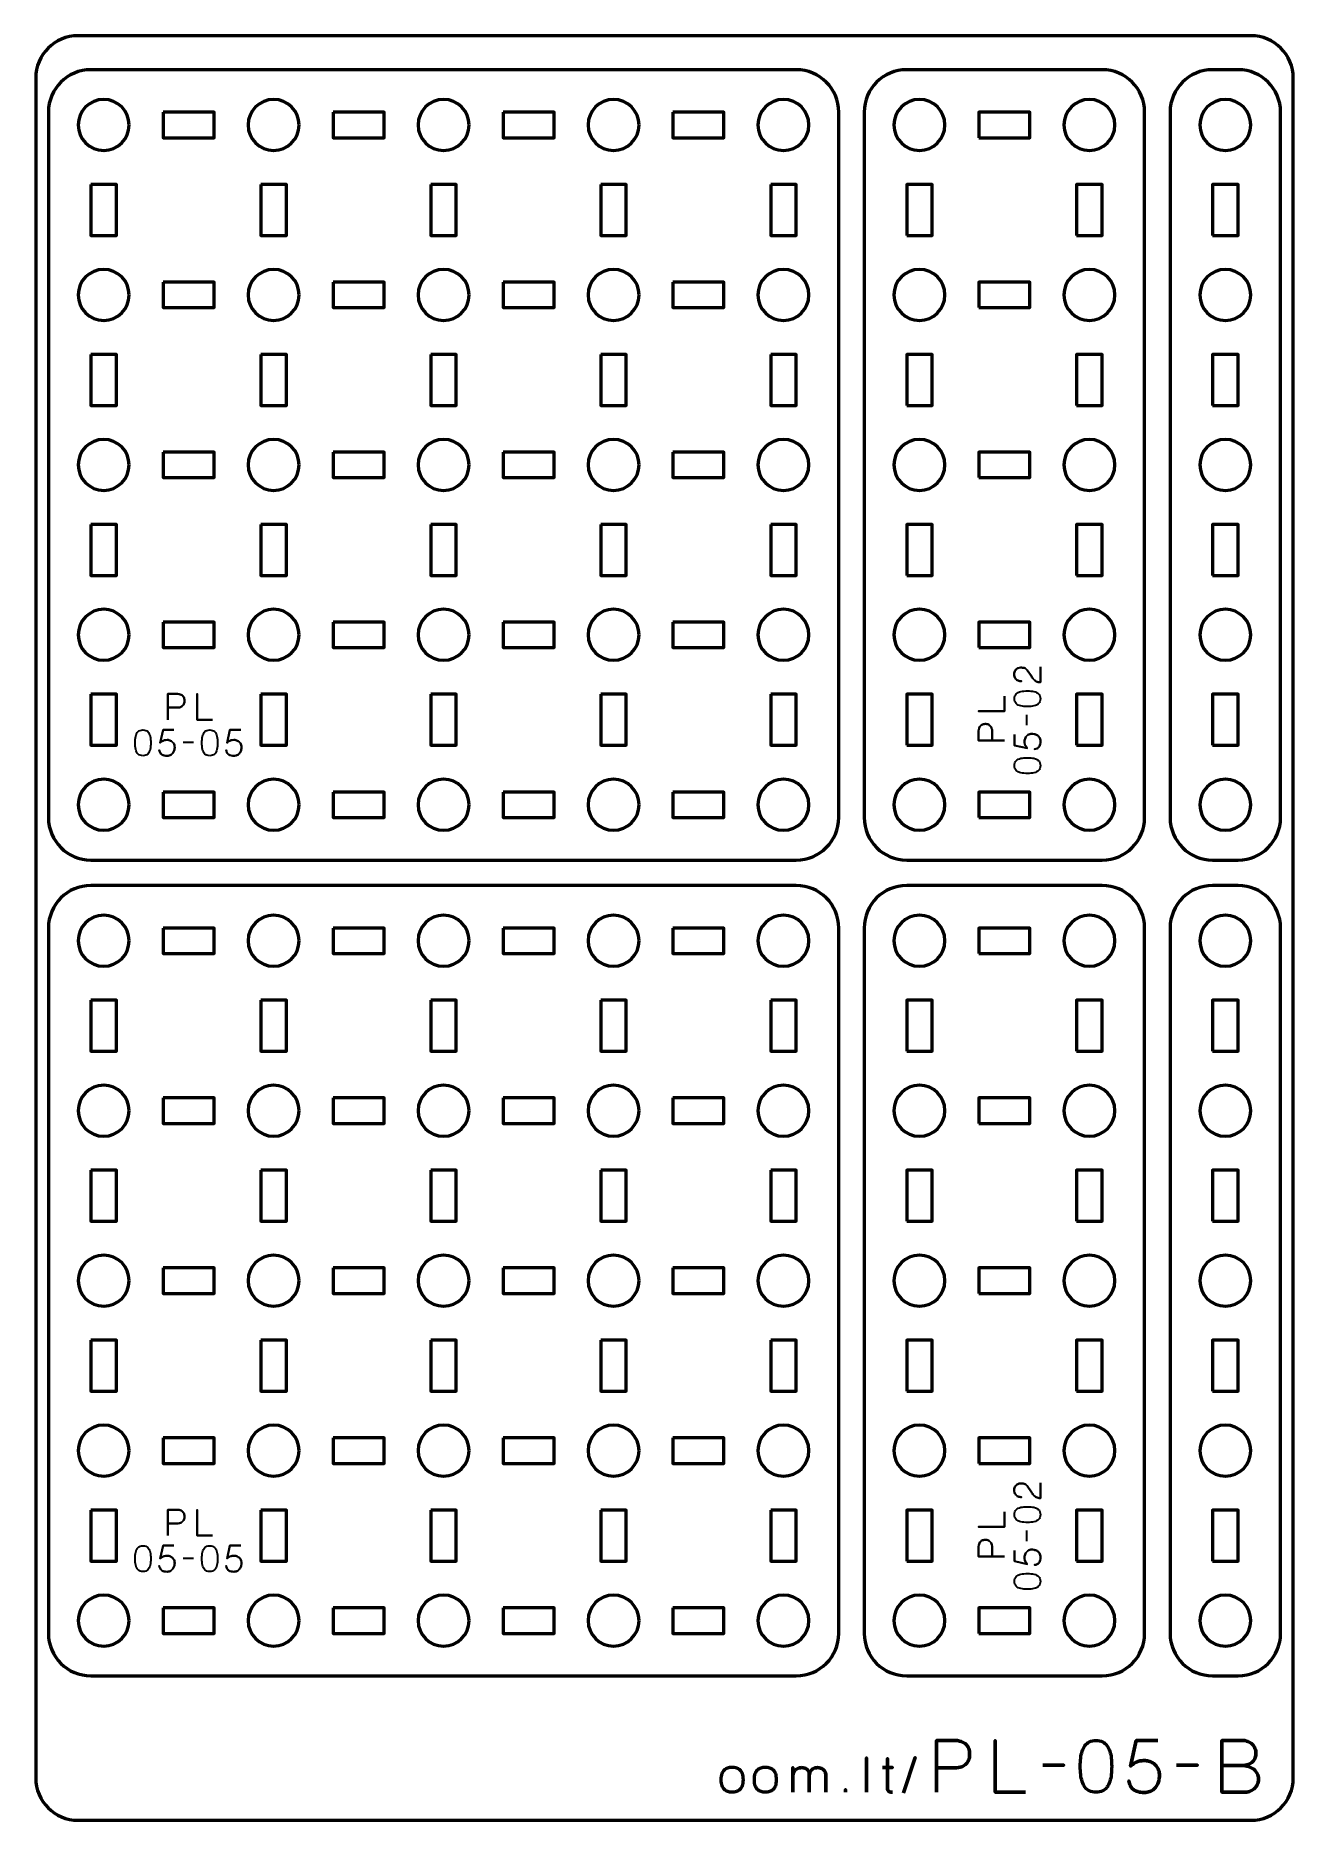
# Model space of a CAD drawing. Header units: centimetres. Extents: x -17.9 to -3.1, y -25.3 to -4.3.
import ezdxf

# ---------------------------------------------------------------- set-up
doc = ezdxf.new("R2010")
doc.units = ezdxf.units.CM
doc.header["$MEASUREMENT"] = 0
doc.layers.add('Layer 1', color=7, linetype='Continuous')

msp = doc.modelspace()

# ---------------------------------------------------------------- linework, layer by layer
at = {"layer": 'Layer 1', "color": 22, "lineweight": 53}
msp.add_open_spline([(-17.90003, -24.8499), (-17.90003, -24.8499), (-17.90003, -4.84994), (-17.90003, -4.84994), (-17.90003, -4.84994), (-17.90003, -4.57297), (-17.67694, -4.34998), (-17.39994, -4.34998), (-17.39994, -4.34998), (-17.39994, -4.34998), (-3.60007, -4.34998), (-3.60007, -4.34998), (-3.60007, -4.34998), (-3.32293, -4.34998), (-3.09997, -4.57297), (-3.09997, -4.84994), (-3.09997, -4.84994), (-3.09997, -4.84994), (-3.09997, -24.8499), (-3.09997, -24.8499), (-3.09997, -24.8499), (-3.09997, -25.1269), (-3.32293, -25.34999), (-3.60007, -25.34999), (-3.60007, -25.34999), (-3.60007, -25.34999), (-17.39994, -25.34999), (-17.39994, -25.34999), (-17.39994, -25.34999), (-17.67694, -25.34999), (-17.90003, -25.1269), (-17.90003, -24.8499)], degree=3, knots=[0, 0, 0, 0, 0.125, 0.125, 0.125, 0.125, 0.25, 0.25, 0.25, 0.25, 0.375, 0.375, 0.375, 0.375, 0.5, 0.5, 0.5, 0.5, 0.625, 0.625, 0.625, 0.625, 0.75, 0.75, 0.75, 0.75, 0.875, 0.875, 0.875, 0.875, 1, 1, 1, 1], dxfattribs=at)
at = {"layer": 'Layer 1', "color": 2, "lineweight": 53}
for points in [[(-17.24993, -4.74999), (-17.24993, -4.74999), (-8.95003, -4.74999), (-8.95003, -4.74999), (-8.95003, -4.74999), (-8.67303, -4.74999), (-8.44993, -4.97309), (-8.44993, -5.25009), (-8.44993, -5.25009), (-8.44993, -5.25009), (-8.44993, -13.54999), (-8.44993, -13.54999), (-8.44993, -13.54999), (-8.44993, -13.82699), (-8.67303, -14.05009), (-8.95003, -14.05009), (-8.95003, -14.05009), (-8.95003, -14.05009), (-17.24993, -14.05009), (-17.24993, -14.05009), (-17.24993, -14.05009), (-17.52693, -14.05009), (-17.75003, -13.82699), (-17.75003, -13.54999), (-17.75003, -13.54999), (-17.75003, -13.54999), (-17.75003, -5.25009), (-17.75003, -5.25009), (-17.75003, -5.25009), (-17.75003, -4.97309), (-17.52693, -4.74999), (-17.24993, -4.74999)], [(-8.15003, -13.54997), (-8.15003, -13.54997), (-8.15003, -5.25009), (-8.15003, -5.25009), (-8.15003, -5.25009), (-8.15003, -4.97309), (-7.92693, -4.74999), (-7.64993, -4.74999), (-7.64993, -4.74999), (-7.64993, -4.74999), (-5.35001, -4.74999), (-5.35001, -4.74999), (-5.35001, -4.74999), (-5.073, -4.74999), (-4.85005, -4.97309), (-4.85005, -5.25009), (-4.85005, -5.25009), (-4.85005, -5.25009), (-4.85005, -13.54997), (-4.85005, -13.54997), (-4.85005, -13.54997), (-4.85005, -13.82697), (-5.073, -14.05007), (-5.35001, -14.05007), (-5.35001, -14.05007), (-5.35001, -14.05007), (-7.64993, -14.05007), (-7.64993, -14.05007), (-7.64993, -14.05007), (-7.92693, -14.05007), (-8.15003, -13.82697), (-8.15003, -13.54997)], [(-4.54996, -13.54999), (-4.54996, -13.54999), (-4.54996, -5.25009), (-4.54996, -5.25009), (-4.54996, -5.25009), (-4.54996, -4.97309), (-4.32687, -4.74999), (-4.04987, -4.74999), (-4.04987, -4.74999), (-4.04987, -4.74999), (-3.74986, -4.74999), (-3.74986, -4.74999), (-3.74986, -4.74999), (-3.4729, -4.74999), (-3.24994, -4.97309), (-3.24994, -5.25009), (-3.24994, -5.25009), (-3.24994, -5.25009), (-3.24994, -13.54999), (-3.24994, -13.54999), (-3.24994, -13.54999), (-3.24994, -13.82699), (-3.4729, -14.05009), (-3.74986, -14.05009), (-3.74986, -14.05009), (-3.74986, -14.05009), (-4.04987, -14.05009), (-4.04987, -14.05009), (-4.04987, -14.05009), (-4.32687, -14.05009), (-4.54996, -13.82699), (-4.54996, -13.54999)], [(-17.24993, -14.34999), (-17.24993, -14.34999), (-8.95003, -14.34999), (-8.95003, -14.34999), (-8.95003, -14.34999), (-8.67303, -14.34999), (-8.44993, -14.57309), (-8.44993, -14.85009), (-8.44993, -14.85009), (-8.44993, -14.85009), (-8.44993, -23.14999), (-8.44993, -23.14999), (-8.44993, -23.14999), (-8.44993, -23.42699), (-8.67303, -23.65009), (-8.95003, -23.65009), (-8.95003, -23.65009), (-8.95003, -23.65009), (-17.24993, -23.65009), (-17.24993, -23.65009), (-17.24993, -23.65009), (-17.52693, -23.65009), (-17.75003, -23.42699), (-17.75003, -23.14999), (-17.75003, -23.14999), (-17.75003, -23.14999), (-17.75003, -14.85009), (-17.75003, -14.85009), (-17.75003, -14.85009), (-17.75003, -14.57309), (-17.52693, -14.34999), (-17.24993, -14.34999)], [(-8.15003, -23.14997), (-8.15003, -23.14997), (-8.15003, -14.85009), (-8.15003, -14.85009), (-8.15003, -14.85009), (-8.15003, -14.57309), (-7.92693, -14.34999), (-7.64993, -14.34999), (-7.64993, -14.34999), (-7.64993, -14.34999), (-5.35001, -14.34999), (-5.35001, -14.34999), (-5.35001, -14.34999), (-5.073, -14.34999), (-4.85005, -14.57309), (-4.85005, -14.85009), (-4.85005, -14.85009), (-4.85005, -14.85009), (-4.85005, -23.14997), (-4.85005, -23.14997), (-4.85005, -23.14997), (-4.85005, -23.42697), (-5.073, -23.65007), (-5.35001, -23.65007), (-5.35001, -23.65007), (-5.35001, -23.65007), (-7.64993, -23.65007), (-7.64993, -23.65007), (-7.64993, -23.65007), (-7.92693, -23.65007), (-8.15003, -23.42697), (-8.15003, -23.14997)], [(-4.54996, -23.14999), (-4.54996, -23.14999), (-4.54996, -14.85009), (-4.54996, -14.85009), (-4.54996, -14.85009), (-4.54996, -14.57309), (-4.32687, -14.34999), (-4.04987, -14.34999), (-4.04987, -14.34999), (-4.04987, -14.34999), (-3.74986, -14.34999), (-3.74986, -14.34999), (-3.74986, -14.34999), (-3.4729, -14.34999), (-3.24994, -14.57309), (-3.24994, -14.85009), (-3.24994, -14.85009), (-3.24994, -14.85009), (-3.24994, -23.14999), (-3.24994, -23.14999), (-3.24994, -23.14999), (-3.24994, -23.42699), (-3.4729, -23.65009), (-3.74986, -23.65009), (-3.74986, -23.65009), (-3.74986, -23.65009), (-4.04987, -23.65009), (-4.04987, -23.65009), (-4.04987, -23.65009), (-4.32687, -23.65009), (-4.54996, -23.42699), (-4.54996, -23.14999)]]:
    msp.add_open_spline(points, degree=3, knots=[0, 0, 0, 0, 0.125, 0.125, 0.125, 0.125, 0.25, 0.25, 0.25, 0.25, 0.375, 0.375, 0.375, 0.375, 0.5, 0.5, 0.5, 0.5, 0.625, 0.625, 0.625, 0.625, 0.75, 0.75, 0.75, 0.75, 0.875, 0.875, 0.875, 0.875, 1, 1, 1, 1], dxfattribs=at)
at = {"layer": 'Layer 1', "lineweight": 53}
for points in [[(-16.8, -5.40002), (-16.8, -5.56579), (-16.93423, -5.70002), (-17.1, -5.70002), (-17.1, -5.70002), (-17.26566, -5.70002), (-17.4, -5.56579), (-17.4, -5.40002), (-17.4, -5.40002), (-17.4, -5.23436), (-17.26566, -5.10002), (-17.1, -5.10002), (-17.1, -5.10002), (-16.93423, -5.10002), (-16.8, -5.23436), (-16.8, -5.40002)], [(-14.79992, -5.40002), (-14.79992, -5.56579), (-14.9343, -5.70002), (-15.09993, -5.70002), (-15.09993, -5.70002), (-15.2657, -5.70002), (-15.39993, -5.56579), (-15.39993, -5.40002), (-15.39993, -5.40002), (-15.39993, -5.23436), (-15.2657, -5.10002), (-15.09993, -5.10002), (-15.09993, -5.10002), (-14.9343, -5.10002), (-14.79992, -5.23436), (-14.79992, -5.40002)], [(-12.8, -5.40002), (-12.8, -5.56579), (-12.93434, -5.70002), (-13.09999, -5.70002), (-13.09999, -5.70002), (-13.26562, -5.70002), (-13.4, -5.56579), (-13.4, -5.40002), (-13.4, -5.40002), (-13.4, -5.23436), (-13.26562, -5.10002), (-13.09999, -5.10002), (-13.09999, -5.10002), (-12.93434, -5.10002), (-12.8, -5.23436), (-12.8, -5.40002)], [(-10.80003, -5.40002), (-10.80003, -5.56579), (-10.93427, -5.70002), (-11.10004, -5.70002), (-11.10004, -5.70002), (-11.2657, -5.70002), (-11.40004, -5.56579), (-11.40004, -5.40002), (-11.40004, -5.40002), (-11.40004, -5.23436), (-11.2657, -5.10002), (-11.10004, -5.10002), (-11.10004, -5.10002), (-10.93427, -5.10002), (-10.80003, -5.23436), (-10.80003, -5.40002)], [(-8.79996, -5.40002), (-8.79996, -5.56579), (-8.93433, -5.70002), (-9.09996, -5.70002), (-9.09996, -5.70002), (-9.26573, -5.70002), (-9.39996, -5.56579), (-9.39996, -5.40002), (-9.39996, -5.40002), (-9.39996, -5.23436), (-9.26573, -5.10002), (-9.09996, -5.10002), (-9.09996, -5.10002), (-8.93433, -5.10002), (-8.79996, -5.23436), (-8.79996, -5.40002)], [(-7.5, -5.10002), (-7.33423, -5.10002), (-7.2, -5.23439), (-7.2, -5.40002), (-7.2, -5.40002), (-7.2, -5.56579), (-7.33423, -5.70002), (-7.5, -5.70002), (-7.5, -5.70002), (-7.66566, -5.70002), (-7.8, -5.56579), (-7.8, -5.40002), (-7.8, -5.40002), (-7.8, -5.23439), (-7.66566, -5.10002), (-7.5, -5.10002)], [(-5.49994, -5.10002), (-5.33431, -5.10002), (-5.19993, -5.23439), (-5.19993, -5.40002), (-5.19993, -5.40002), (-5.19993, -5.56579), (-5.33431, -5.70002), (-5.49994, -5.70002), (-5.49994, -5.70002), (-5.66571, -5.70002), (-5.79994, -5.56579), (-5.79994, -5.40002), (-5.79994, -5.40002), (-5.79994, -5.23439), (-5.66571, -5.10002), (-5.49994, -5.10002)], [(-3.89994, -5.10002), (-3.73416, -5.10002), (-3.59993, -5.23439), (-3.59993, -5.40002), (-3.59993, -5.40002), (-3.59993, -5.56579), (-3.73416, -5.70002), (-3.89994, -5.70002), (-3.89994, -5.70002), (-4.0656, -5.70002), (-4.19994, -5.56579), (-4.19994, -5.40002), (-4.19994, -5.40002), (-4.19994, -5.23439), (-4.0656, -5.10002), (-3.89994, -5.10002)], [(-16.39998, -5.25009), (-16.39998, -5.25009), (-15.79998, -5.25009), (-15.79998, -5.25009), (-15.79998, -5.25009), (-15.79998, -5.25009), (-15.79998, -5.55009), (-15.79998, -5.55009), (-15.79998, -5.55009), (-15.79998, -5.55009), (-16.39998, -5.55009), (-16.39998, -5.55009), (-16.39998, -5.55009), (-16.39998, -5.55009), (-16.39998, -5.25009), (-16.39998, -5.25009)], [(-14.40002, -5.25009), (-14.40002, -5.25009), (-13.80001, -5.25009), (-13.80001, -5.25009), (-13.80001, -5.25009), (-13.80001, -5.25009), (-13.80001, -5.55009), (-13.80001, -5.55009), (-13.80001, -5.55009), (-13.80001, -5.55009), (-14.40002, -5.55009), (-14.40002, -5.55009), (-14.40002, -5.55009), (-14.40002, -5.55009), (-14.40002, -5.25009), (-14.40002, -5.25009)], [(-12.39995, -5.25009), (-12.39995, -5.25009), (-11.79995, -5.25009), (-11.79995, -5.25009), (-11.79995, -5.25009), (-11.79995, -5.25009), (-11.79995, -5.55009), (-11.79995, -5.55009), (-11.79995, -5.55009), (-11.79995, -5.55009), (-12.39995, -5.55009), (-12.39995, -5.55009), (-12.39995, -5.55009), (-12.39995, -5.55009), (-12.39995, -5.25009), (-12.39995, -5.25009)], [(-10.39998, -5.25009), (-10.39998, -5.25009), (-9.79998, -5.25009), (-9.79998, -5.25009), (-9.79998, -5.25009), (-9.79998, -5.25009), (-9.79998, -5.55009), (-9.79998, -5.55009), (-9.79998, -5.55009), (-9.79998, -5.55009), (-10.39998, -5.55009), (-10.39998, -5.55009), (-10.39998, -5.55009), (-10.39998, -5.55009), (-10.39998, -5.25009), (-10.39998, -5.25009)], [(-6.79998, -5.55009), (-6.79998, -5.55009), (-6.79998, -5.25009), (-6.79998, -5.25009), (-6.79998, -5.25009), (-6.79998, -5.25009), (-6.19999, -5.25009), (-6.19999, -5.25009), (-6.19999, -5.25009), (-6.19999, -5.25009), (-6.19999, -5.55009), (-6.19999, -5.55009), (-6.19999, -5.55009), (-6.19999, -5.55009), (-6.79998, -5.55009), (-6.79998, -5.55009)], [(-17.24993, -6.10004), (-17.24993, -6.10004), (-16.94993, -6.10004), (-16.94993, -6.10004), (-16.94993, -6.10004), (-16.94993, -6.10004), (-16.94993, -6.70004), (-16.94993, -6.70004), (-16.94993, -6.70004), (-16.94993, -6.70004), (-17.24993, -6.70004), (-17.24993, -6.70004), (-17.24993, -6.70004), (-17.24993, -6.70004), (-17.24993, -6.10004), (-17.24993, -6.10004)], [(-15.25, -6.10004), (-15.25, -6.10004), (-14.95, -6.10004), (-14.95, -6.10004), (-14.95, -6.10004), (-14.95, -6.10004), (-14.95, -6.70004), (-14.95, -6.70004), (-14.95, -6.70004), (-14.95, -6.70004), (-15.25, -6.70004), (-15.25, -6.70004), (-15.25, -6.70004), (-15.25, -6.70004), (-15.25, -6.10004), (-15.25, -6.10004)], [(-13.25007, -6.10004), (-13.25007, -6.10004), (-12.95007, -6.10004), (-12.95007, -6.10004), (-12.95007, -6.10004), (-12.95007, -6.10004), (-12.95007, -6.70004), (-12.95007, -6.70004), (-12.95007, -6.70004), (-12.95007, -6.70004), (-13.25007, -6.70004), (-13.25007, -6.70004), (-13.25007, -6.70004), (-13.25007, -6.70004), (-13.25007, -6.10004), (-13.25007, -6.10004)], [(-11.24997, -6.10004), (-11.24997, -6.10004), (-10.94996, -6.10004), (-10.94996, -6.10004), (-10.94996, -6.10004), (-10.94996, -6.10004), (-10.94996, -6.70004), (-10.94996, -6.70004), (-10.94996, -6.70004), (-10.94996, -6.70004), (-11.24997, -6.70004), (-11.24997, -6.70004), (-11.24997, -6.70004), (-11.24997, -6.70004), (-11.24997, -6.10004), (-11.24997, -6.10004)], [(-9.25003, -6.10004), (-9.25003, -6.10004), (-8.95003, -6.10004), (-8.95003, -6.10004), (-8.95003, -6.10004), (-8.95003, -6.10004), (-8.95003, -6.70004), (-8.95003, -6.70004), (-8.95003, -6.70004), (-8.95003, -6.70004), (-9.25003, -6.70004), (-9.25003, -6.70004), (-9.25003, -6.70004), (-9.25003, -6.70004), (-9.25003, -6.10004), (-9.25003, -6.10004)], [(-7.64993, -6.70003), (-7.64993, -6.70003), (-7.64993, -6.10003), (-7.64993, -6.10003), (-7.64993, -6.10003), (-7.64993, -6.10003), (-7.34993, -6.10003), (-7.34993, -6.10003), (-7.34993, -6.10003), (-7.34993, -6.10003), (-7.34993, -6.70003), (-7.34993, -6.70003), (-7.34993, -6.70003), (-7.34993, -6.70003), (-7.64993, -6.70003), (-7.64993, -6.70003)], [(-5.65001, -6.70003), (-5.65001, -6.70003), (-5.65001, -6.10003), (-5.65001, -6.10003), (-5.65001, -6.10003), (-5.65001, -6.10003), (-5.35001, -6.10003), (-5.35001, -6.10003), (-5.35001, -6.10003), (-5.35001, -6.10003), (-5.35001, -6.70003), (-5.35001, -6.70003), (-5.35001, -6.70003), (-5.35001, -6.70003), (-5.65001, -6.70003), (-5.65001, -6.70003)], [(-4.04987, -6.70004), (-4.04987, -6.70004), (-4.04987, -6.10004), (-4.04987, -6.10004), (-4.04987, -6.10004), (-4.04987, -6.10004), (-3.74986, -6.10004), (-3.74986, -6.10004), (-3.74986, -6.10004), (-3.74986, -6.10004), (-3.74986, -6.70004), (-3.74986, -6.70004), (-3.74986, -6.70004), (-3.74986, -6.70004), (-4.04987, -6.70004), (-4.04987, -6.70004)], [(-16.8, -7.40009), (-16.8, -7.56572), (-16.93423, -7.7001), (-17.1, -7.7001), (-17.1, -7.7001), (-17.26566, -7.7001), (-17.4, -7.56572), (-17.4, -7.40009), (-17.4, -7.40009), (-17.4, -7.23432), (-17.26566, -7.10009), (-17.1, -7.10009), (-17.1, -7.10009), (-16.93423, -7.10009), (-16.8, -7.23432), (-16.8, -7.40009)], [(-14.79992, -7.40009), (-14.79992, -7.56572), (-14.9343, -7.7001), (-15.09993, -7.7001), (-15.09993, -7.7001), (-15.2657, -7.7001), (-15.39993, -7.56572), (-15.39993, -7.40009), (-15.39993, -7.40009), (-15.39993, -7.23432), (-15.2657, -7.10009), (-15.09993, -7.10009), (-15.09993, -7.10009), (-14.9343, -7.10009), (-14.79992, -7.23432), (-14.79992, -7.40009)], [(-12.8, -7.40009), (-12.8, -7.56572), (-12.93434, -7.7001), (-13.09999, -7.7001), (-13.09999, -7.7001), (-13.26562, -7.7001), (-13.4, -7.56572), (-13.4, -7.40009), (-13.4, -7.40009), (-13.4, -7.23432), (-13.26562, -7.10009), (-13.09999, -7.10009), (-13.09999, -7.10009), (-12.93434, -7.10009), (-12.8, -7.23432), (-12.8, -7.40009)], [(-10.80003, -7.40009), (-10.80003, -7.56572), (-10.93427, -7.7001), (-11.10004, -7.7001), (-11.10004, -7.7001), (-11.2657, -7.7001), (-11.40004, -7.56572), (-11.40004, -7.40009), (-11.40004, -7.40009), (-11.40004, -7.23432), (-11.2657, -7.10009), (-11.10004, -7.10009), (-11.10004, -7.10009), (-10.93427, -7.10009), (-10.80003, -7.23432), (-10.80003, -7.40009)], [(-8.79996, -7.40009), (-8.79996, -7.56572), (-8.93433, -7.7001), (-9.09996, -7.7001), (-9.09996, -7.7001), (-9.26573, -7.7001), (-9.39996, -7.56572), (-9.39996, -7.40009), (-9.39996, -7.40009), (-9.39996, -7.23432), (-9.26573, -7.10009), (-9.09996, -7.10009), (-9.09996, -7.10009), (-8.93433, -7.10009), (-8.79996, -7.23432), (-8.79996, -7.40009)], [(-7.5, -7.10008), (-7.33423, -7.10008), (-7.2, -7.23432), (-7.2, -7.40009), (-7.2, -7.40009), (-7.2, -7.56575), (-7.33423, -7.70009), (-7.5, -7.70009), (-7.5, -7.70009), (-7.66566, -7.70009), (-7.8, -7.56575), (-7.8, -7.40009), (-7.8, -7.40009), (-7.8, -7.23432), (-7.66566, -7.10008), (-7.5, -7.10008)], [(-5.49994, -7.10008), (-5.33431, -7.10008), (-5.19993, -7.23432), (-5.19993, -7.40009), (-5.19993, -7.40009), (-5.19993, -7.56575), (-5.33431, -7.70009), (-5.49994, -7.70009), (-5.49994, -7.70009), (-5.66571, -7.70009), (-5.79994, -7.56575), (-5.79994, -7.40009), (-5.79994, -7.40009), (-5.79994, -7.23432), (-5.66571, -7.10008), (-5.49994, -7.10008)], [(-3.89994, -7.10009), (-3.73416, -7.10009), (-3.59993, -7.23433), (-3.59993, -7.4001), (-3.59993, -7.4001), (-3.59993, -7.56576), (-3.73416, -7.7001), (-3.89994, -7.7001), (-3.89994, -7.7001), (-4.0656, -7.7001), (-4.19994, -7.56576), (-4.19994, -7.4001), (-4.19994, -7.4001), (-4.19994, -7.23433), (-4.0656, -7.10009), (-3.89994, -7.10009)], [(-16.39998, -7.25002), (-16.39998, -7.25002), (-15.79998, -7.25002), (-15.79998, -7.25002), (-15.79998, -7.25002), (-15.79998, -7.25002), (-15.79998, -7.55002), (-15.79998, -7.55002), (-15.79998, -7.55002), (-15.79998, -7.55002), (-16.39998, -7.55002), (-16.39998, -7.55002), (-16.39998, -7.55002), (-16.39998, -7.55002), (-16.39998, -7.25002), (-16.39998, -7.25002)], [(-14.40002, -7.25002), (-14.40002, -7.25002), (-13.80001, -7.25002), (-13.80001, -7.25002), (-13.80001, -7.25002), (-13.80001, -7.25002), (-13.80001, -7.55002), (-13.80001, -7.55002), (-13.80001, -7.55002), (-13.80001, -7.55002), (-14.40002, -7.55002), (-14.40002, -7.55002), (-14.40002, -7.55002), (-14.40002, -7.55002), (-14.40002, -7.25002), (-14.40002, -7.25002)], [(-12.39995, -7.25002), (-12.39995, -7.25002), (-11.79995, -7.25002), (-11.79995, -7.25002), (-11.79995, -7.25002), (-11.79995, -7.25002), (-11.79995, -7.55002), (-11.79995, -7.55002), (-11.79995, -7.55002), (-11.79995, -7.55002), (-12.39995, -7.55002), (-12.39995, -7.55002), (-12.39995, -7.55002), (-12.39995, -7.55002), (-12.39995, -7.25002), (-12.39995, -7.25002)], [(-10.39998, -7.25002), (-10.39998, -7.25002), (-9.79998, -7.25002), (-9.79998, -7.25002), (-9.79998, -7.25002), (-9.79998, -7.25002), (-9.79998, -7.55002), (-9.79998, -7.55002), (-9.79998, -7.55002), (-9.79998, -7.55002), (-10.39998, -7.55002), (-10.39998, -7.55002), (-10.39998, -7.55002), (-10.39998, -7.55002), (-10.39998, -7.25002), (-10.39998, -7.25002)], [(-6.79998, -7.55002), (-6.79998, -7.55002), (-6.79998, -7.25001), (-6.79998, -7.25001), (-6.79998, -7.25001), (-6.79998, -7.25001), (-6.19999, -7.25001), (-6.19999, -7.25001), (-6.19999, -7.25001), (-6.19999, -7.25001), (-6.19999, -7.55002), (-6.19999, -7.55002), (-6.19999, -7.55002), (-6.19999, -7.55002), (-6.79998, -7.55002), (-6.79998, -7.55002)], [(-17.24993, -8.1), (-17.24993, -8.1), (-16.94993, -8.1), (-16.94993, -8.1), (-16.94993, -8.1), (-16.94993, -8.1), (-16.94993, -8.70001), (-16.94993, -8.70001), (-16.94993, -8.70001), (-16.94993, -8.70001), (-17.24993, -8.70001), (-17.24993, -8.70001), (-17.24993, -8.70001), (-17.24993, -8.70001), (-17.24993, -8.1), (-17.24993, -8.1)], [(-15.25, -8.1), (-15.25, -8.1), (-14.95, -8.1), (-14.95, -8.1), (-14.95, -8.1), (-14.95, -8.1), (-14.95, -8.70001), (-14.95, -8.70001), (-14.95, -8.70001), (-14.95, -8.70001), (-15.25, -8.70001), (-15.25, -8.70001), (-15.25, -8.70001), (-15.25, -8.70001), (-15.25, -8.1), (-15.25, -8.1)], [(-13.25007, -8.1), (-13.25007, -8.1), (-12.95007, -8.1), (-12.95007, -8.1), (-12.95007, -8.1), (-12.95007, -8.1), (-12.95007, -8.70001), (-12.95007, -8.70001), (-12.95007, -8.70001), (-12.95007, -8.70001), (-13.25007, -8.70001), (-13.25007, -8.70001), (-13.25007, -8.70001), (-13.25007, -8.70001), (-13.25007, -8.1), (-13.25007, -8.1)], [(-11.24997, -8.1), (-11.24997, -8.1), (-10.94996, -8.1), (-10.94996, -8.1), (-10.94996, -8.1), (-10.94996, -8.1), (-10.94996, -8.70001), (-10.94996, -8.70001), (-10.94996, -8.70001), (-10.94996, -8.70001), (-11.24997, -8.70001), (-11.24997, -8.70001), (-11.24997, -8.70001), (-11.24997, -8.70001), (-11.24997, -8.1), (-11.24997, -8.1)], [(-9.25003, -8.1), (-9.25003, -8.1), (-8.95003, -8.1), (-8.95003, -8.1), (-8.95003, -8.1), (-8.95003, -8.1), (-8.95003, -8.70001), (-8.95003, -8.70001), (-8.95003, -8.70001), (-8.95003, -8.70001), (-9.25003, -8.70001), (-9.25003, -8.70001), (-9.25003, -8.70001), (-9.25003, -8.70001), (-9.25003, -8.1), (-9.25003, -8.1)], [(-7.64993, -8.7), (-7.64993, -8.7), (-7.64993, -8.1), (-7.64993, -8.1), (-7.64993, -8.1), (-7.64993, -8.1), (-7.34993, -8.1), (-7.34993, -8.1), (-7.34993, -8.1), (-7.34993, -8.1), (-7.34993, -8.7), (-7.34993, -8.7), (-7.34993, -8.7), (-7.34993, -8.7), (-7.64993, -8.7), (-7.64993, -8.7)], [(-5.65001, -8.7), (-5.65001, -8.7), (-5.65001, -8.1), (-5.65001, -8.1), (-5.65001, -8.1), (-5.65001, -8.1), (-5.35001, -8.1), (-5.35001, -8.1), (-5.35001, -8.1), (-5.35001, -8.1), (-5.35001, -8.7), (-5.35001, -8.7), (-5.35001, -8.7), (-5.35001, -8.7), (-5.65001, -8.7), (-5.65001, -8.7)], [(-4.04987, -8.70001), (-4.04987, -8.70001), (-4.04987, -8.10001), (-4.04987, -8.10001), (-4.04987, -8.10001), (-4.04987, -8.10001), (-3.74986, -8.10001), (-3.74986, -8.10001), (-3.74986, -8.10001), (-3.74986, -8.10001), (-3.74986, -8.70001), (-3.74986, -8.70001), (-3.74986, -8.70001), (-3.74986, -8.70001), (-4.04987, -8.70001), (-4.04987, -8.70001)], [(-16.8, -9.40003), (-16.8, -9.56568), (-16.93423, -9.70002), (-17.1, -9.70002), (-17.1, -9.70002), (-17.26566, -9.70002), (-17.4, -9.56568), (-17.4, -9.40003), (-17.4, -9.40003), (-17.4, -9.2344), (-17.26566, -9.10002), (-17.1, -9.10002), (-17.1, -9.10002), (-16.93423, -9.10002), (-16.8, -9.2344), (-16.8, -9.40003)], [(-14.79992, -9.40003), (-14.79992, -9.56568), (-14.9343, -9.70002), (-15.09993, -9.70002), (-15.09993, -9.70002), (-15.2657, -9.70002), (-15.39993, -9.56568), (-15.39993, -9.40003), (-15.39993, -9.40003), (-15.39993, -9.2344), (-15.2657, -9.10002), (-15.09993, -9.10002), (-15.09993, -9.10002), (-14.9343, -9.10002), (-14.79992, -9.2344), (-14.79992, -9.40003)], [(-12.8, -9.40003), (-12.8, -9.56568), (-12.93434, -9.70002), (-13.09999, -9.70002), (-13.09999, -9.70002), (-13.26562, -9.70002), (-13.4, -9.56568), (-13.4, -9.40003), (-13.4, -9.40003), (-13.4, -9.2344), (-13.26562, -9.10002), (-13.09999, -9.10002), (-13.09999, -9.10002), (-12.93434, -9.10002), (-12.8, -9.2344), (-12.8, -9.40003)], [(-10.80003, -9.40003), (-10.80003, -9.56568), (-10.93427, -9.70002), (-11.10004, -9.70002), (-11.10004, -9.70002), (-11.2657, -9.70002), (-11.40004, -9.56568), (-11.40004, -9.40003), (-11.40004, -9.40003), (-11.40004, -9.2344), (-11.2657, -9.10002), (-11.10004, -9.10002), (-11.10004, -9.10002), (-10.93427, -9.10002), (-10.80003, -9.2344), (-10.80003, -9.40003)], [(-8.79996, -9.40003), (-8.79996, -9.56568), (-8.93433, -9.70002), (-9.09996, -9.70002), (-9.09996, -9.70002), (-9.26573, -9.70002), (-9.39996, -9.56568), (-9.39996, -9.40003), (-9.39996, -9.40003), (-9.39996, -9.2344), (-9.26573, -9.10002), (-9.09996, -9.10002), (-9.09996, -9.10002), (-8.93433, -9.10002), (-8.79996, -9.2344), (-8.79996, -9.40003)], [(-7.5, -9.10005), (-7.33423, -9.10005), (-7.2, -9.23438), (-7.2, -9.40004), (-7.2, -9.40004), (-7.2, -9.56567), (-7.33423, -9.70005), (-7.5, -9.70005), (-7.5, -9.70005), (-7.66566, -9.70005), (-7.8, -9.56567), (-7.8, -9.40004), (-7.8, -9.40004), (-7.8, -9.23438), (-7.66566, -9.10005), (-7.5, -9.10005)], [(-5.49994, -9.10005), (-5.33431, -9.10005), (-5.19993, -9.23438), (-5.19993, -9.40004), (-5.19993, -9.40004), (-5.19993, -9.56567), (-5.33431, -9.70005), (-5.49994, -9.70005), (-5.49994, -9.70005), (-5.66571, -9.70005), (-5.79994, -9.56567), (-5.79994, -9.40004), (-5.79994, -9.40004), (-5.79994, -9.23438), (-5.66571, -9.10005), (-5.49994, -9.10005)], [(-3.89994, -9.10006), (-3.73416, -9.10006), (-3.59993, -9.2344), (-3.59993, -9.40005), (-3.59993, -9.40005), (-3.59993, -9.56568), (-3.73416, -9.70006), (-3.89994, -9.70006), (-3.89994, -9.70006), (-4.0656, -9.70006), (-4.19994, -9.56568), (-4.19994, -9.40005), (-4.19994, -9.40005), (-4.19994, -9.2344), (-4.0656, -9.10006), (-3.89994, -9.10006)], [(-16.39998, -9.24995), (-16.39998, -9.24995), (-15.79998, -9.24995), (-15.79998, -9.24995), (-15.79998, -9.24995), (-15.79998, -9.24995), (-15.79998, -9.54995), (-15.79998, -9.54995), (-15.79998, -9.54995), (-15.79998, -9.54995), (-16.39998, -9.54995), (-16.39998, -9.54995), (-16.39998, -9.54995), (-16.39998, -9.54995), (-16.39998, -9.24995), (-16.39998, -9.24995)], [(-14.40002, -9.24995), (-14.40002, -9.24995), (-13.80001, -9.24995), (-13.80001, -9.24995), (-13.80001, -9.24995), (-13.80001, -9.24995), (-13.80001, -9.54995), (-13.80001, -9.54995), (-13.80001, -9.54995), (-13.80001, -9.54995), (-14.40002, -9.54995), (-14.40002, -9.54995), (-14.40002, -9.54995), (-14.40002, -9.54995), (-14.40002, -9.24995), (-14.40002, -9.24995)], [(-12.39995, -9.24995), (-12.39995, -9.24995), (-11.79995, -9.24995), (-11.79995, -9.24995), (-11.79995, -9.24995), (-11.79995, -9.24995), (-11.79995, -9.54995), (-11.79995, -9.54995), (-11.79995, -9.54995), (-11.79995, -9.54995), (-12.39995, -9.54995), (-12.39995, -9.54995), (-12.39995, -9.54995), (-12.39995, -9.54995), (-12.39995, -9.24995), (-12.39995, -9.24995)], [(-10.39998, -9.24995), (-10.39998, -9.24995), (-9.79998, -9.24995), (-9.79998, -9.24995), (-9.79998, -9.24995), (-9.79998, -9.24995), (-9.79998, -9.54995), (-9.79998, -9.54995), (-9.79998, -9.54995), (-9.79998, -9.54995), (-10.39998, -9.54995), (-10.39998, -9.54995), (-10.39998, -9.54995), (-10.39998, -9.54995), (-10.39998, -9.24995), (-10.39998, -9.24995)], [(-6.79998, -9.55012), (-6.79998, -9.55012), (-6.79998, -9.25011), (-6.79998, -9.25011), (-6.79998, -9.25011), (-6.79998, -9.25011), (-6.19999, -9.25011), (-6.19999, -9.25011), (-6.19999, -9.25011), (-6.19999, -9.25011), (-6.19999, -9.55012), (-6.19999, -9.55012), (-6.19999, -9.55012), (-6.19999, -9.55012), (-6.79998, -9.55012), (-6.79998, -9.55012)], [(-17.24993, -10.10007), (-17.24993, -10.10007), (-16.94993, -10.10007), (-16.94993, -10.10007), (-16.94993, -10.10007), (-16.94993, -10.10007), (-16.94993, -10.70007), (-16.94993, -10.70007), (-16.94993, -10.70007), (-16.94993, -10.70007), (-17.24993, -10.70007), (-17.24993, -10.70007), (-17.24993, -10.70007), (-17.24993, -10.70007), (-17.24993, -10.10007), (-17.24993, -10.10007)], [(-15.25, -10.10007), (-15.25, -10.10007), (-14.95, -10.10007), (-14.95, -10.10007), (-14.95, -10.10007), (-14.95, -10.10007), (-14.95, -10.70007), (-14.95, -10.70007), (-14.95, -10.70007), (-14.95, -10.70007), (-15.25, -10.70007), (-15.25, -10.70007), (-15.25, -10.70007), (-15.25, -10.70007), (-15.25, -10.10007), (-15.25, -10.10007)], [(-13.25007, -10.10007), (-13.25007, -10.10007), (-12.95007, -10.10007), (-12.95007, -10.10007), (-12.95007, -10.10007), (-12.95007, -10.10007), (-12.95007, -10.70007), (-12.95007, -10.70007), (-12.95007, -10.70007), (-12.95007, -10.70007), (-13.25007, -10.70007), (-13.25007, -10.70007), (-13.25007, -10.70007), (-13.25007, -10.70007), (-13.25007, -10.10007), (-13.25007, -10.10007)], [(-11.24997, -10.10007), (-11.24997, -10.10007), (-10.94996, -10.10007), (-10.94996, -10.10007), (-10.94996, -10.10007), (-10.94996, -10.10007), (-10.94996, -10.70007), (-10.94996, -10.70007), (-10.94996, -10.70007), (-10.94996, -10.70007), (-11.24997, -10.70007), (-11.24997, -10.70007), (-11.24997, -10.70007), (-11.24997, -10.70007), (-11.24997, -10.10007), (-11.24997, -10.10007)], [(-9.25003, -10.10007), (-9.25003, -10.10007), (-8.95003, -10.10007), (-8.95003, -10.10007), (-8.95003, -10.10007), (-8.95003, -10.10007), (-8.95003, -10.70007), (-8.95003, -10.70007), (-8.95003, -10.70007), (-8.95003, -10.70007), (-9.25003, -10.70007), (-9.25003, -10.70007), (-9.25003, -10.70007), (-9.25003, -10.70007), (-9.25003, -10.10007), (-9.25003, -10.10007)], [(-7.64993, -10.70007), (-7.64993, -10.70007), (-7.64993, -10.10006), (-7.64993, -10.10006), (-7.64993, -10.10006), (-7.64993, -10.10006), (-7.34993, -10.10006), (-7.34993, -10.10006), (-7.34993, -10.10006), (-7.34993, -10.10006), (-7.34993, -10.70007), (-7.34993, -10.70007), (-7.34993, -10.70007), (-7.34993, -10.70007), (-7.64993, -10.70007), (-7.64993, -10.70007)], [(-5.65001, -10.70007), (-5.65001, -10.70007), (-5.65001, -10.10006), (-5.65001, -10.10006), (-5.65001, -10.10006), (-5.65001, -10.10006), (-5.35001, -10.10006), (-5.35001, -10.10006), (-5.35001, -10.10006), (-5.35001, -10.10006), (-5.35001, -10.70007), (-5.35001, -10.70007), (-5.35001, -10.70007), (-5.35001, -10.70007), (-5.65001, -10.70007), (-5.65001, -10.70007)], [(-4.04987, -10.70008), (-4.04987, -10.70008), (-4.04987, -10.10007), (-4.04987, -10.10007), (-4.04987, -10.10007), (-4.04987, -10.10007), (-3.74986, -10.10007), (-3.74986, -10.10007), (-3.74986, -10.10007), (-3.74986, -10.10007), (-3.74986, -10.70008), (-3.74986, -10.70008), (-3.74986, -10.70008), (-3.74986, -10.70008), (-4.04987, -10.70008), (-4.04987, -10.70008)], [(-16.8, -11.39998), (-16.8, -11.56575), (-16.93423, -11.69999), (-17.1, -11.69999), (-17.1, -11.69999), (-17.26566, -11.69999), (-17.4, -11.56575), (-17.4, -11.39998), (-17.4, -11.39998), (-17.4, -11.23432), (-17.26566, -11.09998), (-17.1, -11.09998), (-17.1, -11.09998), (-16.93423, -11.09998), (-16.8, -11.23432), (-16.8, -11.39998)], [(-14.79992, -11.39998), (-14.79992, -11.56575), (-14.9343, -11.69999), (-15.09993, -11.69999), (-15.09993, -11.69999), (-15.2657, -11.69999), (-15.39993, -11.56575), (-15.39993, -11.39998), (-15.39993, -11.39998), (-15.39993, -11.23432), (-15.2657, -11.09998), (-15.09993, -11.09998), (-15.09993, -11.09998), (-14.9343, -11.09998), (-14.79992, -11.23432), (-14.79992, -11.39998)], [(-12.8, -11.39998), (-12.8, -11.56575), (-12.93434, -11.69999), (-13.09999, -11.69999), (-13.09999, -11.69999), (-13.26562, -11.69999), (-13.4, -11.56575), (-13.4, -11.39998), (-13.4, -11.39998), (-13.4, -11.23432), (-13.26562, -11.09998), (-13.09999, -11.09998), (-13.09999, -11.09998), (-12.93434, -11.09998), (-12.8, -11.23432), (-12.8, -11.39998)], [(-10.80003, -11.39998), (-10.80003, -11.56575), (-10.93427, -11.69999), (-11.10004, -11.69999), (-11.10004, -11.69999), (-11.2657, -11.69999), (-11.40004, -11.56575), (-11.40004, -11.39998), (-11.40004, -11.39998), (-11.40004, -11.23432), (-11.2657, -11.09998), (-11.10004, -11.09998), (-11.10004, -11.09998), (-10.93427, -11.09998), (-10.80003, -11.23432), (-10.80003, -11.39998)], [(-8.79996, -11.39998), (-8.79996, -11.56575), (-8.93433, -11.69999), (-9.09996, -11.69999), (-9.09996, -11.69999), (-9.26573, -11.69999), (-9.39996, -11.56575), (-9.39996, -11.39998), (-9.39996, -11.39998), (-9.39996, -11.23432), (-9.26573, -11.09998), (-9.09996, -11.09998), (-9.09996, -11.09998), (-8.93433, -11.09998), (-8.79996, -11.23432), (-8.79996, -11.39998)], [(-7.5, -11.09997), (-7.33423, -11.09997), (-7.2, -11.23435), (-7.2, -11.39998), (-7.2, -11.39998), (-7.2, -11.56575), (-7.33423, -11.69998), (-7.5, -11.69998), (-7.5, -11.69998), (-7.66566, -11.69998), (-7.8, -11.56575), (-7.8, -11.39998), (-7.8, -11.39998), (-7.8, -11.23435), (-7.66566, -11.09997), (-7.5, -11.09997)], [(-5.49994, -11.09997), (-5.33431, -11.09997), (-5.19993, -11.23435), (-5.19993, -11.39998), (-5.19993, -11.39998), (-5.19993, -11.56575), (-5.33431, -11.69998), (-5.49994, -11.69998), (-5.49994, -11.69998), (-5.66571, -11.69998), (-5.79994, -11.56575), (-5.79994, -11.39998), (-5.79994, -11.39998), (-5.79994, -11.23435), (-5.66571, -11.09997), (-5.49994, -11.09997)], [(-3.89994, -11.09998), (-3.73416, -11.09998), (-3.59993, -11.23436), (-3.59993, -11.39999), (-3.59993, -11.39999), (-3.59993, -11.56576), (-3.73416, -11.69999), (-3.89994, -11.69999), (-3.89994, -11.69999), (-4.0656, -11.69999), (-4.19994, -11.56576), (-4.19994, -11.39999), (-4.19994, -11.39999), (-4.19994, -11.23436), (-4.0656, -11.09998), (-3.89994, -11.09998)], [(-16.39998, -11.25005), (-16.39998, -11.25005), (-15.79998, -11.25005), (-15.79998, -11.25005), (-15.79998, -11.25005), (-15.79998, -11.25005), (-15.79998, -11.55006), (-15.79998, -11.55006), (-15.79998, -11.55006), (-15.79998, -11.55006), (-16.39998, -11.55006), (-16.39998, -11.55006), (-16.39998, -11.55006), (-16.39998, -11.55006), (-16.39998, -11.25005), (-16.39998, -11.25005)], [(-14.40002, -11.25005), (-14.40002, -11.25005), (-13.80001, -11.25005), (-13.80001, -11.25005), (-13.80001, -11.25005), (-13.80001, -11.25005), (-13.80001, -11.55006), (-13.80001, -11.55006), (-13.80001, -11.55006), (-13.80001, -11.55006), (-14.40002, -11.55006), (-14.40002, -11.55006), (-14.40002, -11.55006), (-14.40002, -11.55006), (-14.40002, -11.25005), (-14.40002, -11.25005)], [(-12.39995, -11.25005), (-12.39995, -11.25005), (-11.79995, -11.25005), (-11.79995, -11.25005), (-11.79995, -11.25005), (-11.79995, -11.25005), (-11.79995, -11.55006), (-11.79995, -11.55006), (-11.79995, -11.55006), (-11.79995, -11.55006), (-12.39995, -11.55006), (-12.39995, -11.55006), (-12.39995, -11.55006), (-12.39995, -11.55006), (-12.39995, -11.25005), (-12.39995, -11.25005)], [(-10.39998, -11.25005), (-10.39998, -11.25005), (-9.79998, -11.25005), (-9.79998, -11.25005), (-9.79998, -11.25005), (-9.79998, -11.25005), (-9.79998, -11.55006), (-9.79998, -11.55006), (-9.79998, -11.55006), (-9.79998, -11.55006), (-10.39998, -11.55006), (-10.39998, -11.55006), (-10.39998, -11.55006), (-10.39998, -11.55006), (-10.39998, -11.25005), (-10.39998, -11.25005)], [(-6.79998, -11.55005), (-6.79998, -11.55005), (-6.79998, -11.25005), (-6.79998, -11.25005), (-6.79998, -11.25005), (-6.79998, -11.25005), (-6.19999, -11.25005), (-6.19999, -11.25005), (-6.19999, -11.25005), (-6.19999, -11.25005), (-6.19999, -11.55005), (-6.19999, -11.55005), (-6.19999, -11.55005), (-6.19999, -11.55005), (-6.79998, -11.55005), (-6.79998, -11.55005)], [(-17.24993, -12.10004), (-17.24993, -12.10004), (-16.94993, -12.10004), (-16.94993, -12.10004), (-16.94993, -12.10004), (-16.94993, -12.10004), (-16.94993, -12.70004), (-16.94993, -12.70004), (-16.94993, -12.70004), (-16.94993, -12.70004), (-17.24993, -12.70004), (-17.24993, -12.70004), (-17.24993, -12.70004), (-17.24993, -12.70004), (-17.24993, -12.10004), (-17.24993, -12.10004)], [(-15.25, -12.10004), (-15.25, -12.10004), (-14.95, -12.10004), (-14.95, -12.10004), (-14.95, -12.10004), (-14.95, -12.10004), (-14.95, -12.70004), (-14.95, -12.70004), (-14.95, -12.70004), (-14.95, -12.70004), (-15.25, -12.70004), (-15.25, -12.70004), (-15.25, -12.70004), (-15.25, -12.70004), (-15.25, -12.10004), (-15.25, -12.10004)], [(-13.25007, -12.10004), (-13.25007, -12.10004), (-12.95007, -12.10004), (-12.95007, -12.10004), (-12.95007, -12.10004), (-12.95007, -12.10004), (-12.95007, -12.70004), (-12.95007, -12.70004), (-12.95007, -12.70004), (-12.95007, -12.70004), (-13.25007, -12.70004), (-13.25007, -12.70004), (-13.25007, -12.70004), (-13.25007, -12.70004), (-13.25007, -12.10004), (-13.25007, -12.10004)], [(-11.24997, -12.10004), (-11.24997, -12.10004), (-10.94996, -12.10004), (-10.94996, -12.10004), (-10.94996, -12.10004), (-10.94996, -12.10004), (-10.94996, -12.70004), (-10.94996, -12.70004), (-10.94996, -12.70004), (-10.94996, -12.70004), (-11.24997, -12.70004), (-11.24997, -12.70004), (-11.24997, -12.70004), (-11.24997, -12.70004), (-11.24997, -12.10004), (-11.24997, -12.10004)], [(-9.25003, -12.10004), (-9.25003, -12.10004), (-8.95003, -12.10004), (-8.95003, -12.10004), (-8.95003, -12.10004), (-8.95003, -12.10004), (-8.95003, -12.70004), (-8.95003, -12.70004), (-8.95003, -12.70004), (-8.95003, -12.70004), (-9.25003, -12.70004), (-9.25003, -12.70004), (-9.25003, -12.70004), (-9.25003, -12.70004), (-9.25003, -12.10004), (-9.25003, -12.10004)], [(-7.64993, -12.70002), (-7.64993, -12.70002), (-7.64993, -12.10003), (-7.64993, -12.10003), (-7.64993, -12.10003), (-7.64993, -12.10003), (-7.34993, -12.10003), (-7.34993, -12.10003), (-7.34993, -12.10003), (-7.34993, -12.10003), (-7.34993, -12.70002), (-7.34993, -12.70002), (-7.34993, -12.70002), (-7.34993, -12.70002), (-7.64993, -12.70002), (-7.64993, -12.70002)], [(-5.65001, -12.70002), (-5.65001, -12.70002), (-5.65001, -12.10003), (-5.65001, -12.10003), (-5.65001, -12.10003), (-5.65001, -12.10003), (-5.35001, -12.10003), (-5.35001, -12.10003), (-5.35001, -12.10003), (-5.35001, -12.10003), (-5.35001, -12.70002), (-5.35001, -12.70002), (-5.35001, -12.70002), (-5.35001, -12.70002), (-5.65001, -12.70002), (-5.65001, -12.70002)], [(-4.04987, -12.70004), (-4.04987, -12.70004), (-4.04987, -12.10004), (-4.04987, -12.10004), (-4.04987, -12.10004), (-4.04987, -12.10004), (-3.74986, -12.10004), (-3.74986, -12.10004), (-3.74986, -12.10004), (-3.74986, -12.10004), (-3.74986, -12.70004), (-3.74986, -12.70004), (-3.74986, -12.70004), (-3.74986, -12.70004), (-4.04987, -12.70004), (-4.04987, -12.70004)], [(-16.8, -13.40006), (-16.8, -13.56569), (-16.93423, -13.70006), (-17.1, -13.70006), (-17.1, -13.70006), (-17.26566, -13.70006), (-17.4, -13.56569), (-17.4, -13.40006), (-17.4, -13.40006), (-17.4, -13.23429), (-17.26566, -13.10006), (-17.1, -13.10006), (-17.1, -13.10006), (-16.93423, -13.10006), (-16.8, -13.23429), (-16.8, -13.40006)], [(-14.79992, -13.40006), (-14.79992, -13.56569), (-14.9343, -13.70006), (-15.09993, -13.70006), (-15.09993, -13.70006), (-15.2657, -13.70006), (-15.39993, -13.56569), (-15.39993, -13.40006), (-15.39993, -13.40006), (-15.39993, -13.23429), (-15.2657, -13.10006), (-15.09993, -13.10006), (-15.09993, -13.10006), (-14.9343, -13.10006), (-14.79992, -13.23429), (-14.79992, -13.40006)], [(-12.8, -13.40006), (-12.8, -13.56569), (-12.93434, -13.70006), (-13.09999, -13.70006), (-13.09999, -13.70006), (-13.26562, -13.70006), (-13.4, -13.56569), (-13.4, -13.40006), (-13.4, -13.40006), (-13.4, -13.23429), (-13.26562, -13.10006), (-13.09999, -13.10006), (-13.09999, -13.10006), (-12.93434, -13.10006), (-12.8, -13.23429), (-12.8, -13.40006)], [(-10.80003, -13.40006), (-10.80003, -13.56569), (-10.93427, -13.70006), (-11.10004, -13.70006), (-11.10004, -13.70006), (-11.2657, -13.70006), (-11.40004, -13.56569), (-11.40004, -13.40006), (-11.40004, -13.40006), (-11.40004, -13.23429), (-11.2657, -13.10006), (-11.10004, -13.10006), (-11.10004, -13.10006), (-10.93427, -13.10006), (-10.80003, -13.23429), (-10.80003, -13.40006)], [(-8.79996, -13.40006), (-8.79996, -13.56569), (-8.93433, -13.70006), (-9.09996, -13.70006), (-9.09996, -13.70006), (-9.26573, -13.70006), (-9.39996, -13.56569), (-9.39996, -13.40006), (-9.39996, -13.40006), (-9.39996, -13.23429), (-9.26573, -13.10006), (-9.09996, -13.10006), (-9.09996, -13.10006), (-8.93433, -13.10006), (-8.79996, -13.23429), (-8.79996, -13.40006)], [(-7.5, -13.10004), (-7.33423, -13.10004), (-7.2, -13.23427), (-7.2, -13.40004), (-7.2, -13.40004), (-7.2, -13.5657), (-7.33423, -13.70004), (-7.5, -13.70004), (-7.5, -13.70004), (-7.66566, -13.70004), (-7.8, -13.5657), (-7.8, -13.40004), (-7.8, -13.40004), (-7.8, -13.23427), (-7.66566, -13.10004), (-7.5, -13.10004)], [(-5.49994, -13.10004), (-5.33431, -13.10004), (-5.19993, -13.23427), (-5.19993, -13.40004), (-5.19993, -13.40004), (-5.19993, -13.5657), (-5.33431, -13.70004), (-5.49994, -13.70004), (-5.49994, -13.70004), (-5.66571, -13.70004), (-5.79994, -13.5657), (-5.79994, -13.40004), (-5.79994, -13.40004), (-5.79994, -13.23427), (-5.66571, -13.10004), (-5.49994, -13.10004)], [(-3.89994, -13.10006), (-3.73416, -13.10006), (-3.59993, -13.23429), (-3.59993, -13.40006), (-3.59993, -13.40006), (-3.59993, -13.56572), (-3.73416, -13.70006), (-3.89994, -13.70006), (-3.89994, -13.70006), (-4.0656, -13.70006), (-4.19994, -13.56572), (-4.19994, -13.40006), (-4.19994, -13.40006), (-4.19994, -13.23429), (-4.0656, -13.10006), (-3.89994, -13.10006)], [(-16.39998, -13.24999), (-16.39998, -13.24999), (-15.79998, -13.24999), (-15.79998, -13.24999), (-15.79998, -13.24999), (-15.79998, -13.24999), (-15.79998, -13.54999), (-15.79998, -13.54999), (-15.79998, -13.54999), (-15.79998, -13.54999), (-16.39998, -13.54999), (-16.39998, -13.54999), (-16.39998, -13.54999), (-16.39998, -13.54999), (-16.39998, -13.24999), (-16.39998, -13.24999)], [(-14.40002, -13.24999), (-14.40002, -13.24999), (-13.80001, -13.24999), (-13.80001, -13.24999), (-13.80001, -13.24999), (-13.80001, -13.24999), (-13.80001, -13.54999), (-13.80001, -13.54999), (-13.80001, -13.54999), (-13.80001, -13.54999), (-14.40002, -13.54999), (-14.40002, -13.54999), (-14.40002, -13.54999), (-14.40002, -13.54999), (-14.40002, -13.24999), (-14.40002, -13.24999)], [(-12.39995, -13.24999), (-12.39995, -13.24999), (-11.79995, -13.24999), (-11.79995, -13.24999), (-11.79995, -13.24999), (-11.79995, -13.24999), (-11.79995, -13.54999), (-11.79995, -13.54999), (-11.79995, -13.54999), (-11.79995, -13.54999), (-12.39995, -13.54999), (-12.39995, -13.54999), (-12.39995, -13.54999), (-12.39995, -13.54999), (-12.39995, -13.24999), (-12.39995, -13.24999)], [(-10.39998, -13.24999), (-10.39998, -13.24999), (-9.79998, -13.24999), (-9.79998, -13.24999), (-9.79998, -13.24999), (-9.79998, -13.24999), (-9.79998, -13.54999), (-9.79998, -13.54999), (-9.79998, -13.54999), (-9.79998, -13.54999), (-10.39998, -13.54999), (-10.39998, -13.54999), (-10.39998, -13.54999), (-10.39998, -13.54999), (-10.39998, -13.24999), (-10.39998, -13.24999)], [(-6.79998, -13.54997), (-6.79998, -13.54997), (-6.79998, -13.24997), (-6.79998, -13.24997), (-6.79998, -13.24997), (-6.79998, -13.24997), (-6.19999, -13.24997), (-6.19999, -13.24997), (-6.19999, -13.24997), (-6.19999, -13.24997), (-6.19999, -13.54997), (-6.19999, -13.54997), (-6.19999, -13.54997), (-6.19999, -13.54997), (-6.79998, -13.54997), (-6.79998, -13.54997)], [(-16.8, -15.00002), (-16.8, -15.16579), (-16.93423, -15.30002), (-17.1, -15.30002), (-17.1, -15.30002), (-17.26566, -15.30002), (-17.4, -15.16579), (-17.4, -15.00002), (-17.4, -15.00002), (-17.4, -14.83436), (-17.26566, -14.70002), (-17.1, -14.70002), (-17.1, -14.70002), (-16.93423, -14.70002), (-16.8, -14.83436), (-16.8, -15.00002)], [(-16.39998, -14.85009), (-16.39998, -14.85009), (-15.79998, -14.85009), (-15.79998, -14.85009), (-15.79998, -14.85009), (-15.79998, -14.85009), (-15.79998, -15.15009), (-15.79998, -15.15009), (-15.79998, -15.15009), (-15.79998, -15.15009), (-16.39998, -15.15009), (-16.39998, -15.15009), (-16.39998, -15.15009), (-16.39998, -15.15009), (-16.39998, -14.85009), (-16.39998, -14.85009)], [(-14.79992, -15.00002), (-14.79992, -15.16579), (-14.9343, -15.30002), (-15.09993, -15.30002), (-15.09993, -15.30002), (-15.2657, -15.30002), (-15.39993, -15.16579), (-15.39993, -15.00002), (-15.39993, -15.00002), (-15.39993, -14.83436), (-15.2657, -14.70002), (-15.09993, -14.70002), (-15.09993, -14.70002), (-14.9343, -14.70002), (-14.79992, -14.83436), (-14.79992, -15.00002)], [(-14.40002, -14.85009), (-14.40002, -14.85009), (-13.80001, -14.85009), (-13.80001, -14.85009), (-13.80001, -14.85009), (-13.80001, -14.85009), (-13.80001, -15.15009), (-13.80001, -15.15009), (-13.80001, -15.15009), (-13.80001, -15.15009), (-14.40002, -15.15009), (-14.40002, -15.15009), (-14.40002, -15.15009), (-14.40002, -15.15009), (-14.40002, -14.85009), (-14.40002, -14.85009)], [(-12.8, -15.00002), (-12.8, -15.16579), (-12.93434, -15.30002), (-13.09999, -15.30002), (-13.09999, -15.30002), (-13.26562, -15.30002), (-13.4, -15.16579), (-13.4, -15.00002), (-13.4, -15.00002), (-13.4, -14.83436), (-13.26562, -14.70002), (-13.09999, -14.70002), (-13.09999, -14.70002), (-12.93434, -14.70002), (-12.8, -14.83436), (-12.8, -15.00002)], [(-12.39995, -14.85009), (-12.39995, -14.85009), (-11.79995, -14.85009), (-11.79995, -14.85009), (-11.79995, -14.85009), (-11.79995, -14.85009), (-11.79995, -15.15009), (-11.79995, -15.15009), (-11.79995, -15.15009), (-11.79995, -15.15009), (-12.39995, -15.15009), (-12.39995, -15.15009), (-12.39995, -15.15009), (-12.39995, -15.15009), (-12.39995, -14.85009), (-12.39995, -14.85009)], [(-10.80003, -15.00002), (-10.80003, -15.16579), (-10.93427, -15.30002), (-11.10004, -15.30002), (-11.10004, -15.30002), (-11.2657, -15.30002), (-11.40004, -15.16579), (-11.40004, -15.00002), (-11.40004, -15.00002), (-11.40004, -14.83436), (-11.2657, -14.70002), (-11.10004, -14.70002), (-11.10004, -14.70002), (-10.93427, -14.70002), (-10.80003, -14.83436), (-10.80003, -15.00002)], [(-10.39998, -14.85009), (-10.39998, -14.85009), (-9.79998, -14.85009), (-9.79998, -14.85009), (-9.79998, -14.85009), (-9.79998, -14.85009), (-9.79998, -15.15009), (-9.79998, -15.15009), (-9.79998, -15.15009), (-9.79998, -15.15009), (-10.39998, -15.15009), (-10.39998, -15.15009), (-10.39998, -15.15009), (-10.39998, -15.15009), (-10.39998, -14.85009), (-10.39998, -14.85009)], [(-8.79996, -15.00002), (-8.79996, -15.16579), (-8.93433, -15.30002), (-9.09996, -15.30002), (-9.09996, -15.30002), (-9.26573, -15.30002), (-9.39996, -15.16579), (-9.39996, -15.00002), (-9.39996, -15.00002), (-9.39996, -14.83436), (-9.26573, -14.70002), (-9.09996, -14.70002), (-9.09996, -14.70002), (-8.93433, -14.70002), (-8.79996, -14.83436), (-8.79996, -15.00002)], [(-7.5, -14.70002), (-7.33423, -14.70002), (-7.2, -14.83439), (-7.2, -15.00002), (-7.2, -15.00002), (-7.2, -15.16579), (-7.33423, -15.30002), (-7.5, -15.30002), (-7.5, -15.30002), (-7.66566, -15.30002), (-7.8, -15.16579), (-7.8, -15.00002), (-7.8, -15.00002), (-7.8, -14.83439), (-7.66566, -14.70002), (-7.5, -14.70002)], [(-6.79998, -15.15009), (-6.79998, -15.15009), (-6.79998, -14.85009), (-6.79998, -14.85009), (-6.79998, -14.85009), (-6.79998, -14.85009), (-6.19999, -14.85009), (-6.19999, -14.85009), (-6.19999, -14.85009), (-6.19999, -14.85009), (-6.19999, -15.15009), (-6.19999, -15.15009), (-6.19999, -15.15009), (-6.19999, -15.15009), (-6.79998, -15.15009), (-6.79998, -15.15009)], [(-5.49994, -14.70002), (-5.33431, -14.70002), (-5.19993, -14.83439), (-5.19993, -15.00002), (-5.19993, -15.00002), (-5.19993, -15.16579), (-5.33431, -15.30002), (-5.49994, -15.30002), (-5.49994, -15.30002), (-5.66571, -15.30002), (-5.79994, -15.16579), (-5.79994, -15.00002), (-5.79994, -15.00002), (-5.79994, -14.83439), (-5.66571, -14.70002), (-5.49994, -14.70002)], [(-3.89994, -14.70002), (-3.73416, -14.70002), (-3.59993, -14.83439), (-3.59993, -15.00002), (-3.59993, -15.00002), (-3.59993, -15.16579), (-3.73416, -15.30002), (-3.89994, -15.30002), (-3.89994, -15.30002), (-4.0656, -15.30002), (-4.19994, -15.16579), (-4.19994, -15.00002), (-4.19994, -15.00002), (-4.19994, -14.83439), (-4.0656, -14.70002), (-3.89994, -14.70002)], [(-17.24993, -15.70004), (-17.24993, -15.70004), (-16.94993, -15.70004), (-16.94993, -15.70004), (-16.94993, -15.70004), (-16.94993, -15.70004), (-16.94993, -16.30004), (-16.94993, -16.30004), (-16.94993, -16.30004), (-16.94993, -16.30004), (-17.24993, -16.30004), (-17.24993, -16.30004), (-17.24993, -16.30004), (-17.24993, -16.30004), (-17.24993, -15.70004), (-17.24993, -15.70004)], [(-15.25, -15.70004), (-15.25, -15.70004), (-14.95, -15.70004), (-14.95, -15.70004), (-14.95, -15.70004), (-14.95, -15.70004), (-14.95, -16.30004), (-14.95, -16.30004), (-14.95, -16.30004), (-14.95, -16.30004), (-15.25, -16.30004), (-15.25, -16.30004), (-15.25, -16.30004), (-15.25, -16.30004), (-15.25, -15.70004), (-15.25, -15.70004)], [(-13.25007, -15.70004), (-13.25007, -15.70004), (-12.95007, -15.70004), (-12.95007, -15.70004), (-12.95007, -15.70004), (-12.95007, -15.70004), (-12.95007, -16.30004), (-12.95007, -16.30004), (-12.95007, -16.30004), (-12.95007, -16.30004), (-13.25007, -16.30004), (-13.25007, -16.30004), (-13.25007, -16.30004), (-13.25007, -16.30004), (-13.25007, -15.70004), (-13.25007, -15.70004)], [(-11.24997, -15.70004), (-11.24997, -15.70004), (-10.94996, -15.70004), (-10.94996, -15.70004), (-10.94996, -15.70004), (-10.94996, -15.70004), (-10.94996, -16.30004), (-10.94996, -16.30004), (-10.94996, -16.30004), (-10.94996, -16.30004), (-11.24997, -16.30004), (-11.24997, -16.30004), (-11.24997, -16.30004), (-11.24997, -16.30004), (-11.24997, -15.70004), (-11.24997, -15.70004)], [(-9.25003, -15.70004), (-9.25003, -15.70004), (-8.95003, -15.70004), (-8.95003, -15.70004), (-8.95003, -15.70004), (-8.95003, -15.70004), (-8.95003, -16.30004), (-8.95003, -16.30004), (-8.95003, -16.30004), (-8.95003, -16.30004), (-9.25003, -16.30004), (-9.25003, -16.30004), (-9.25003, -16.30004), (-9.25003, -16.30004), (-9.25003, -15.70004), (-9.25003, -15.70004)], [(-7.64993, -16.30003), (-7.64993, -16.30003), (-7.64993, -15.70003), (-7.64993, -15.70003), (-7.64993, -15.70003), (-7.64993, -15.70003), (-7.34993, -15.70003), (-7.34993, -15.70003), (-7.34993, -15.70003), (-7.34993, -15.70003), (-7.34993, -16.30003), (-7.34993, -16.30003), (-7.34993, -16.30003), (-7.34993, -16.30003), (-7.64993, -16.30003), (-7.64993, -16.30003)], [(-5.65001, -16.30003), (-5.65001, -16.30003), (-5.65001, -15.70003), (-5.65001, -15.70003), (-5.65001, -15.70003), (-5.65001, -15.70003), (-5.35001, -15.70003), (-5.35001, -15.70003), (-5.35001, -15.70003), (-5.35001, -15.70003), (-5.35001, -16.30003), (-5.35001, -16.30003), (-5.35001, -16.30003), (-5.35001, -16.30003), (-5.65001, -16.30003), (-5.65001, -16.30003)], [(-4.04987, -16.30004), (-4.04987, -16.30004), (-4.04987, -15.70004), (-4.04987, -15.70004), (-4.04987, -15.70004), (-4.04987, -15.70004), (-3.74986, -15.70004), (-3.74986, -15.70004), (-3.74986, -15.70004), (-3.74986, -15.70004), (-3.74986, -16.30004), (-3.74986, -16.30004), (-3.74986, -16.30004), (-3.74986, -16.30004), (-4.04987, -16.30004), (-4.04987, -16.30004)], [(-16.8, -17.00009), (-16.8, -17.16572), (-16.93423, -17.3001), (-17.1, -17.3001), (-17.1, -17.3001), (-17.26566, -17.3001), (-17.4, -17.16572), (-17.4, -17.00009), (-17.4, -17.00009), (-17.4, -16.83432), (-17.26566, -16.70009), (-17.1, -16.70009), (-17.1, -16.70009), (-16.93423, -16.70009), (-16.8, -16.83432), (-16.8, -17.00009)], [(-14.79992, -17.00009), (-14.79992, -17.16572), (-14.9343, -17.3001), (-15.09993, -17.3001), (-15.09993, -17.3001), (-15.2657, -17.3001), (-15.39993, -17.16572), (-15.39993, -17.00009), (-15.39993, -17.00009), (-15.39993, -16.83432), (-15.2657, -16.70009), (-15.09993, -16.70009), (-15.09993, -16.70009), (-14.9343, -16.70009), (-14.79992, -16.83432), (-14.79992, -17.00009)], [(-12.8, -17.00009), (-12.8, -17.16572), (-12.93434, -17.3001), (-13.09999, -17.3001), (-13.09999, -17.3001), (-13.26562, -17.3001), (-13.4, -17.16572), (-13.4, -17.00009), (-13.4, -17.00009), (-13.4, -16.83432), (-13.26562, -16.70009), (-13.09999, -16.70009), (-13.09999, -16.70009), (-12.93434, -16.70009), (-12.8, -16.83432), (-12.8, -17.00009)], [(-10.80003, -17.00009), (-10.80003, -17.16572), (-10.93427, -17.3001), (-11.10004, -17.3001), (-11.10004, -17.3001), (-11.2657, -17.3001), (-11.40004, -17.16572), (-11.40004, -17.00009), (-11.40004, -17.00009), (-11.40004, -16.83432), (-11.2657, -16.70009), (-11.10004, -16.70009), (-11.10004, -16.70009), (-10.93427, -16.70009), (-10.80003, -16.83432), (-10.80003, -17.00009)], [(-8.79996, -17.00009), (-8.79996, -17.16572), (-8.93433, -17.3001), (-9.09996, -17.3001), (-9.09996, -17.3001), (-9.26573, -17.3001), (-9.39996, -17.16572), (-9.39996, -17.00009), (-9.39996, -17.00009), (-9.39996, -16.83432), (-9.26573, -16.70009), (-9.09996, -16.70009), (-9.09996, -16.70009), (-8.93433, -16.70009), (-8.79996, -16.83432), (-8.79996, -17.00009)], [(-7.5, -16.70008), (-7.33423, -16.70008), (-7.2, -16.83432), (-7.2, -17.00009), (-7.2, -17.00009), (-7.2, -17.16575), (-7.33423, -17.30009), (-7.5, -17.30009), (-7.5, -17.30009), (-7.66566, -17.30009), (-7.8, -17.16575), (-7.8, -17.00009), (-7.8, -17.00009), (-7.8, -16.83432), (-7.66566, -16.70008), (-7.5, -16.70008)], [(-5.49994, -16.70008), (-5.33431, -16.70008), (-5.19993, -16.83432), (-5.19993, -17.00009), (-5.19993, -17.00009), (-5.19993, -17.16575), (-5.33431, -17.30009), (-5.49994, -17.30009), (-5.49994, -17.30009), (-5.66571, -17.30009), (-5.79994, -17.16575), (-5.79994, -17.00009), (-5.79994, -17.00009), (-5.79994, -16.83432), (-5.66571, -16.70008), (-5.49994, -16.70008)], [(-3.89994, -16.70009), (-3.73416, -16.70009), (-3.59993, -16.83433), (-3.59993, -17.0001), (-3.59993, -17.0001), (-3.59993, -17.16576), (-3.73416, -17.3001), (-3.89994, -17.3001), (-3.89994, -17.3001), (-4.0656, -17.3001), (-4.19994, -17.16576), (-4.19994, -17.0001), (-4.19994, -17.0001), (-4.19994, -16.83433), (-4.0656, -16.70009), (-3.89994, -16.70009)], [(-16.39998, -16.85002), (-16.39998, -16.85002), (-15.79998, -16.85002), (-15.79998, -16.85002), (-15.79998, -16.85002), (-15.79998, -16.85002), (-15.79998, -17.15002), (-15.79998, -17.15002), (-15.79998, -17.15002), (-15.79998, -17.15002), (-16.39998, -17.15002), (-16.39998, -17.15002), (-16.39998, -17.15002), (-16.39998, -17.15002), (-16.39998, -16.85002), (-16.39998, -16.85002)], [(-14.40002, -16.85002), (-14.40002, -16.85002), (-13.80001, -16.85002), (-13.80001, -16.85002), (-13.80001, -16.85002), (-13.80001, -16.85002), (-13.80001, -17.15002), (-13.80001, -17.15002), (-13.80001, -17.15002), (-13.80001, -17.15002), (-14.40002, -17.15002), (-14.40002, -17.15002), (-14.40002, -17.15002), (-14.40002, -17.15002), (-14.40002, -16.85002), (-14.40002, -16.85002)], [(-12.39995, -16.85002), (-12.39995, -16.85002), (-11.79995, -16.85002), (-11.79995, -16.85002), (-11.79995, -16.85002), (-11.79995, -16.85002), (-11.79995, -17.15002), (-11.79995, -17.15002), (-11.79995, -17.15002), (-11.79995, -17.15002), (-12.39995, -17.15002), (-12.39995, -17.15002), (-12.39995, -17.15002), (-12.39995, -17.15002), (-12.39995, -16.85002), (-12.39995, -16.85002)], [(-10.39998, -16.85002), (-10.39998, -16.85002), (-9.79998, -16.85002), (-9.79998, -16.85002), (-9.79998, -16.85002), (-9.79998, -16.85002), (-9.79998, -17.15002), (-9.79998, -17.15002), (-9.79998, -17.15002), (-9.79998, -17.15002), (-10.39998, -17.15002), (-10.39998, -17.15002), (-10.39998, -17.15002), (-10.39998, -17.15002), (-10.39998, -16.85002), (-10.39998, -16.85002)], [(-6.79998, -17.15002), (-6.79998, -17.15002), (-6.79998, -16.85001), (-6.79998, -16.85001), (-6.79998, -16.85001), (-6.79998, -16.85001), (-6.19999, -16.85001), (-6.19999, -16.85001), (-6.19999, -16.85001), (-6.19999, -16.85001), (-6.19999, -17.15002), (-6.19999, -17.15002), (-6.19999, -17.15002), (-6.19999, -17.15002), (-6.79998, -17.15002), (-6.79998, -17.15002)], [(-17.24993, -17.7), (-17.24993, -17.7), (-16.94993, -17.7), (-16.94993, -17.7), (-16.94993, -17.7), (-16.94993, -17.7), (-16.94993, -18.30001), (-16.94993, -18.30001), (-16.94993, -18.30001), (-16.94993, -18.30001), (-17.24993, -18.30001), (-17.24993, -18.30001), (-17.24993, -18.30001), (-17.24993, -18.30001), (-17.24993, -17.7), (-17.24993, -17.7)], [(-15.25, -17.7), (-15.25, -17.7), (-14.95, -17.7), (-14.95, -17.7), (-14.95, -17.7), (-14.95, -17.7), (-14.95, -18.30001), (-14.95, -18.30001), (-14.95, -18.30001), (-14.95, -18.30001), (-15.25, -18.30001), (-15.25, -18.30001), (-15.25, -18.30001), (-15.25, -18.30001), (-15.25, -17.7), (-15.25, -17.7)], [(-13.25007, -17.7), (-13.25007, -17.7), (-12.95007, -17.7), (-12.95007, -17.7), (-12.95007, -17.7), (-12.95007, -17.7), (-12.95007, -18.30001), (-12.95007, -18.30001), (-12.95007, -18.30001), (-12.95007, -18.30001), (-13.25007, -18.30001), (-13.25007, -18.30001), (-13.25007, -18.30001), (-13.25007, -18.30001), (-13.25007, -17.7), (-13.25007, -17.7)], [(-11.24997, -17.7), (-11.24997, -17.7), (-10.94996, -17.7), (-10.94996, -17.7), (-10.94996, -17.7), (-10.94996, -17.7), (-10.94996, -18.30001), (-10.94996, -18.30001), (-10.94996, -18.30001), (-10.94996, -18.30001), (-11.24997, -18.30001), (-11.24997, -18.30001), (-11.24997, -18.30001), (-11.24997, -18.30001), (-11.24997, -17.7), (-11.24997, -17.7)], [(-9.25003, -17.7), (-9.25003, -17.7), (-8.95003, -17.7), (-8.95003, -17.7), (-8.95003, -17.7), (-8.95003, -17.7), (-8.95003, -18.30001), (-8.95003, -18.30001), (-8.95003, -18.30001), (-8.95003, -18.30001), (-9.25003, -18.30001), (-9.25003, -18.30001), (-9.25003, -18.30001), (-9.25003, -18.30001), (-9.25003, -17.7), (-9.25003, -17.7)], [(-7.64993, -18.3), (-7.64993, -18.3), (-7.64993, -17.7), (-7.64993, -17.7), (-7.64993, -17.7), (-7.64993, -17.7), (-7.34993, -17.7), (-7.34993, -17.7), (-7.34993, -17.7), (-7.34993, -17.7), (-7.34993, -18.3), (-7.34993, -18.3), (-7.34993, -18.3), (-7.34993, -18.3), (-7.64993, -18.3), (-7.64993, -18.3)], [(-5.65001, -18.3), (-5.65001, -18.3), (-5.65001, -17.7), (-5.65001, -17.7), (-5.65001, -17.7), (-5.65001, -17.7), (-5.35001, -17.7), (-5.35001, -17.7), (-5.35001, -17.7), (-5.35001, -17.7), (-5.35001, -18.3), (-5.35001, -18.3), (-5.35001, -18.3), (-5.35001, -18.3), (-5.65001, -18.3), (-5.65001, -18.3)], [(-4.04987, -18.30001), (-4.04987, -18.30001), (-4.04987, -17.70001), (-4.04987, -17.70001), (-4.04987, -17.70001), (-4.04987, -17.70001), (-3.74986, -17.70001), (-3.74986, -17.70001), (-3.74986, -17.70001), (-3.74986, -17.70001), (-3.74986, -18.30001), (-3.74986, -18.30001), (-3.74986, -18.30001), (-3.74986, -18.30001), (-4.04987, -18.30001), (-4.04987, -18.30001)], [(-16.8, -19.00003), (-16.8, -19.16568), (-16.93423, -19.30002), (-17.1, -19.30002), (-17.1, -19.30002), (-17.26566, -19.30002), (-17.4, -19.16568), (-17.4, -19.00003), (-17.4, -19.00003), (-17.4, -18.8344), (-17.26566, -18.70002), (-17.1, -18.70002), (-17.1, -18.70002), (-16.93423, -18.70002), (-16.8, -18.8344), (-16.8, -19.00003)], [(-16.39998, -18.84995), (-16.39998, -18.84995), (-15.79998, -18.84995), (-15.79998, -18.84995), (-15.79998, -18.84995), (-15.79998, -18.84995), (-15.79998, -19.14995), (-15.79998, -19.14995), (-15.79998, -19.14995), (-15.79998, -19.14995), (-16.39998, -19.14995), (-16.39998, -19.14995), (-16.39998, -19.14995), (-16.39998, -19.14995), (-16.39998, -18.84995), (-16.39998, -18.84995)], [(-14.79992, -19.00003), (-14.79992, -19.16568), (-14.9343, -19.30002), (-15.09993, -19.30002), (-15.09993, -19.30002), (-15.2657, -19.30002), (-15.39993, -19.16568), (-15.39993, -19.00003), (-15.39993, -19.00003), (-15.39993, -18.8344), (-15.2657, -18.70002), (-15.09993, -18.70002), (-15.09993, -18.70002), (-14.9343, -18.70002), (-14.79992, -18.8344), (-14.79992, -19.00003)], [(-14.40002, -18.84995), (-14.40002, -18.84995), (-13.80001, -18.84995), (-13.80001, -18.84995), (-13.80001, -18.84995), (-13.80001, -18.84995), (-13.80001, -19.14995), (-13.80001, -19.14995), (-13.80001, -19.14995), (-13.80001, -19.14995), (-14.40002, -19.14995), (-14.40002, -19.14995), (-14.40002, -19.14995), (-14.40002, -19.14995), (-14.40002, -18.84995), (-14.40002, -18.84995)], [(-12.8, -19.00003), (-12.8, -19.16568), (-12.93434, -19.30002), (-13.09999, -19.30002), (-13.09999, -19.30002), (-13.26562, -19.30002), (-13.4, -19.16568), (-13.4, -19.00003), (-13.4, -19.00003), (-13.4, -18.8344), (-13.26562, -18.70002), (-13.09999, -18.70002), (-13.09999, -18.70002), (-12.93434, -18.70002), (-12.8, -18.8344), (-12.8, -19.00003)], [(-12.39995, -18.84995), (-12.39995, -18.84995), (-11.79995, -18.84995), (-11.79995, -18.84995), (-11.79995, -18.84995), (-11.79995, -18.84995), (-11.79995, -19.14995), (-11.79995, -19.14995), (-11.79995, -19.14995), (-11.79995, -19.14995), (-12.39995, -19.14995), (-12.39995, -19.14995), (-12.39995, -19.14995), (-12.39995, -19.14995), (-12.39995, -18.84995), (-12.39995, -18.84995)], [(-10.80003, -19.00003), (-10.80003, -19.16568), (-10.93427, -19.30002), (-11.10004, -19.30002), (-11.10004, -19.30002), (-11.2657, -19.30002), (-11.40004, -19.16568), (-11.40004, -19.00003), (-11.40004, -19.00003), (-11.40004, -18.8344), (-11.2657, -18.70002), (-11.10004, -18.70002), (-11.10004, -18.70002), (-10.93427, -18.70002), (-10.80003, -18.8344), (-10.80003, -19.00003)], [(-10.39998, -18.84995), (-10.39998, -18.84995), (-9.79998, -18.84995), (-9.79998, -18.84995), (-9.79998, -18.84995), (-9.79998, -18.84995), (-9.79998, -19.14995), (-9.79998, -19.14995), (-9.79998, -19.14995), (-9.79998, -19.14995), (-10.39998, -19.14995), (-10.39998, -19.14995), (-10.39998, -19.14995), (-10.39998, -19.14995), (-10.39998, -18.84995), (-10.39998, -18.84995)], [(-8.79996, -19.00003), (-8.79996, -19.16568), (-8.93433, -19.30002), (-9.09996, -19.30002), (-9.09996, -19.30002), (-9.26573, -19.30002), (-9.39996, -19.16568), (-9.39996, -19.00003), (-9.39996, -19.00003), (-9.39996, -18.8344), (-9.26573, -18.70002), (-9.09996, -18.70002), (-9.09996, -18.70002), (-8.93433, -18.70002), (-8.79996, -18.8344), (-8.79996, -19.00003)], [(-7.5, -18.70005), (-7.33423, -18.70005), (-7.2, -18.83438), (-7.2, -19.00004), (-7.2, -19.00004), (-7.2, -19.16567), (-7.33423, -19.30005), (-7.5, -19.30005), (-7.5, -19.30005), (-7.66566, -19.30005), (-7.8, -19.16567), (-7.8, -19.00004), (-7.8, -19.00004), (-7.8, -18.83438), (-7.66566, -18.70005), (-7.5, -18.70005)], [(-6.79998, -19.15012), (-6.79998, -19.15012), (-6.79998, -18.85011), (-6.79998, -18.85011), (-6.79998, -18.85011), (-6.79998, -18.85011), (-6.19999, -18.85011), (-6.19999, -18.85011), (-6.19999, -18.85011), (-6.19999, -18.85011), (-6.19999, -19.15012), (-6.19999, -19.15012), (-6.19999, -19.15012), (-6.19999, -19.15012), (-6.79998, -19.15012), (-6.79998, -19.15012)], [(-5.49994, -18.70005), (-5.33431, -18.70005), (-5.19993, -18.83438), (-5.19993, -19.00004), (-5.19993, -19.00004), (-5.19993, -19.16567), (-5.33431, -19.30005), (-5.49994, -19.30005), (-5.49994, -19.30005), (-5.66571, -19.30005), (-5.79994, -19.16567), (-5.79994, -19.00004), (-5.79994, -19.00004), (-5.79994, -18.83438), (-5.66571, -18.70005), (-5.49994, -18.70005)], [(-3.89994, -18.70006), (-3.73416, -18.70006), (-3.59993, -18.8344), (-3.59993, -19.00005), (-3.59993, -19.00005), (-3.59993, -19.16568), (-3.73416, -19.30006), (-3.89994, -19.30006), (-3.89994, -19.30006), (-4.0656, -19.30006), (-4.19994, -19.16568), (-4.19994, -19.00005), (-4.19994, -19.00005), (-4.19994, -18.8344), (-4.0656, -18.70006), (-3.89994, -18.70006)], [(-17.24993, -19.70007), (-17.24993, -19.70007), (-16.94993, -19.70007), (-16.94993, -19.70007), (-16.94993, -19.70007), (-16.94993, -19.70007), (-16.94993, -20.30007), (-16.94993, -20.30007), (-16.94993, -20.30007), (-16.94993, -20.30007), (-17.24993, -20.30007), (-17.24993, -20.30007), (-17.24993, -20.30007), (-17.24993, -20.30007), (-17.24993, -19.70007), (-17.24993, -19.70007)], [(-15.25, -19.70007), (-15.25, -19.70007), (-14.95, -19.70007), (-14.95, -19.70007), (-14.95, -19.70007), (-14.95, -19.70007), (-14.95, -20.30007), (-14.95, -20.30007), (-14.95, -20.30007), (-14.95, -20.30007), (-15.25, -20.30007), (-15.25, -20.30007), (-15.25, -20.30007), (-15.25, -20.30007), (-15.25, -19.70007), (-15.25, -19.70007)], [(-13.25007, -19.70007), (-13.25007, -19.70007), (-12.95007, -19.70007), (-12.95007, -19.70007), (-12.95007, -19.70007), (-12.95007, -19.70007), (-12.95007, -20.30007), (-12.95007, -20.30007), (-12.95007, -20.30007), (-12.95007, -20.30007), (-13.25007, -20.30007), (-13.25007, -20.30007), (-13.25007, -20.30007), (-13.25007, -20.30007), (-13.25007, -19.70007), (-13.25007, -19.70007)], [(-11.24997, -19.70007), (-11.24997, -19.70007), (-10.94996, -19.70007), (-10.94996, -19.70007), (-10.94996, -19.70007), (-10.94996, -19.70007), (-10.94996, -20.30007), (-10.94996, -20.30007), (-10.94996, -20.30007), (-10.94996, -20.30007), (-11.24997, -20.30007), (-11.24997, -20.30007), (-11.24997, -20.30007), (-11.24997, -20.30007), (-11.24997, -19.70007), (-11.24997, -19.70007)], [(-9.25003, -19.70007), (-9.25003, -19.70007), (-8.95003, -19.70007), (-8.95003, -19.70007), (-8.95003, -19.70007), (-8.95003, -19.70007), (-8.95003, -20.30007), (-8.95003, -20.30007), (-8.95003, -20.30007), (-8.95003, -20.30007), (-9.25003, -20.30007), (-9.25003, -20.30007), (-9.25003, -20.30007), (-9.25003, -20.30007), (-9.25003, -19.70007), (-9.25003, -19.70007)], [(-7.64993, -20.30007), (-7.64993, -20.30007), (-7.64993, -19.70006), (-7.64993, -19.70006), (-7.64993, -19.70006), (-7.64993, -19.70006), (-7.34993, -19.70006), (-7.34993, -19.70006), (-7.34993, -19.70006), (-7.34993, -19.70006), (-7.34993, -20.30007), (-7.34993, -20.30007), (-7.34993, -20.30007), (-7.34993, -20.30007), (-7.64993, -20.30007), (-7.64993, -20.30007)], [(-5.65001, -20.30007), (-5.65001, -20.30007), (-5.65001, -19.70006), (-5.65001, -19.70006), (-5.65001, -19.70006), (-5.65001, -19.70006), (-5.35001, -19.70006), (-5.35001, -19.70006), (-5.35001, -19.70006), (-5.35001, -19.70006), (-5.35001, -20.30007), (-5.35001, -20.30007), (-5.35001, -20.30007), (-5.35001, -20.30007), (-5.65001, -20.30007), (-5.65001, -20.30007)], [(-4.04987, -20.30008), (-4.04987, -20.30008), (-4.04987, -19.70007), (-4.04987, -19.70007), (-4.04987, -19.70007), (-4.04987, -19.70007), (-3.74986, -19.70007), (-3.74986, -19.70007), (-3.74986, -19.70007), (-3.74986, -19.70007), (-3.74986, -20.30008), (-3.74986, -20.30008), (-3.74986, -20.30008), (-3.74986, -20.30008), (-4.04987, -20.30008), (-4.04987, -20.30008)], [(-16.8, -20.99998), (-16.8, -21.16575), (-16.93423, -21.29999), (-17.1, -21.29999), (-17.1, -21.29999), (-17.26566, -21.29999), (-17.4, -21.16575), (-17.4, -20.99998), (-17.4, -20.99998), (-17.4, -20.83432), (-17.26566, -20.69998), (-17.1, -20.69998), (-17.1, -20.69998), (-16.93423, -20.69998), (-16.8, -20.83432), (-16.8, -20.99998)], [(-14.79992, -20.99998), (-14.79992, -21.16575), (-14.9343, -21.29999), (-15.09993, -21.29999), (-15.09993, -21.29999), (-15.2657, -21.29999), (-15.39993, -21.16575), (-15.39993, -20.99998), (-15.39993, -20.99998), (-15.39993, -20.83432), (-15.2657, -20.69998), (-15.09993, -20.69998), (-15.09993, -20.69998), (-14.9343, -20.69998), (-14.79992, -20.83432), (-14.79992, -20.99998)], [(-12.8, -20.99998), (-12.8, -21.16575), (-12.93434, -21.29999), (-13.09999, -21.29999), (-13.09999, -21.29999), (-13.26562, -21.29999), (-13.4, -21.16575), (-13.4, -20.99998), (-13.4, -20.99998), (-13.4, -20.83432), (-13.26562, -20.69998), (-13.09999, -20.69998), (-13.09999, -20.69998), (-12.93434, -20.69998), (-12.8, -20.83432), (-12.8, -20.99998)], [(-10.80003, -20.99998), (-10.80003, -21.16575), (-10.93427, -21.29999), (-11.10004, -21.29999), (-11.10004, -21.29999), (-11.2657, -21.29999), (-11.40004, -21.16575), (-11.40004, -20.99998), (-11.40004, -20.99998), (-11.40004, -20.83432), (-11.2657, -20.69998), (-11.10004, -20.69998), (-11.10004, -20.69998), (-10.93427, -20.69998), (-10.80003, -20.83432), (-10.80003, -20.99998)], [(-8.79996, -20.99998), (-8.79996, -21.16575), (-8.93433, -21.29999), (-9.09996, -21.29999), (-9.09996, -21.29999), (-9.26573, -21.29999), (-9.39996, -21.16575), (-9.39996, -20.99998), (-9.39996, -20.99998), (-9.39996, -20.83432), (-9.26573, -20.69998), (-9.09996, -20.69998), (-9.09996, -20.69998), (-8.93433, -20.69998), (-8.79996, -20.83432), (-8.79996, -20.99998)], [(-7.5, -20.69997), (-7.33423, -20.69997), (-7.2, -20.83435), (-7.2, -20.99998), (-7.2, -20.99998), (-7.2, -21.16575), (-7.33423, -21.29998), (-7.5, -21.29998), (-7.5, -21.29998), (-7.66566, -21.29998), (-7.8, -21.16575), (-7.8, -20.99998), (-7.8, -20.99998), (-7.8, -20.83435), (-7.66566, -20.69997), (-7.5, -20.69997)], [(-5.49994, -20.69997), (-5.33431, -20.69997), (-5.19993, -20.83435), (-5.19993, -20.99998), (-5.19993, -20.99998), (-5.19993, -21.16575), (-5.33431, -21.29998), (-5.49994, -21.29998), (-5.49994, -21.29998), (-5.66571, -21.29998), (-5.79994, -21.16575), (-5.79994, -20.99998), (-5.79994, -20.99998), (-5.79994, -20.83435), (-5.66571, -20.69997), (-5.49994, -20.69997)], [(-3.89994, -20.69998), (-3.73416, -20.69998), (-3.59993, -20.83436), (-3.59993, -20.99999), (-3.59993, -20.99999), (-3.59993, -21.16576), (-3.73416, -21.29999), (-3.89994, -21.29999), (-3.89994, -21.29999), (-4.0656, -21.29999), (-4.19994, -21.16576), (-4.19994, -20.99999), (-4.19994, -20.99999), (-4.19994, -20.83436), (-4.0656, -20.69998), (-3.89994, -20.69998)], [(-16.39998, -20.85005), (-16.39998, -20.85005), (-15.79998, -20.85005), (-15.79998, -20.85005), (-15.79998, -20.85005), (-15.79998, -20.85005), (-15.79998, -21.15006), (-15.79998, -21.15006), (-15.79998, -21.15006), (-15.79998, -21.15006), (-16.39998, -21.15006), (-16.39998, -21.15006), (-16.39998, -21.15006), (-16.39998, -21.15006), (-16.39998, -20.85005), (-16.39998, -20.85005)], [(-14.40002, -20.85005), (-14.40002, -20.85005), (-13.80001, -20.85005), (-13.80001, -20.85005), (-13.80001, -20.85005), (-13.80001, -20.85005), (-13.80001, -21.15006), (-13.80001, -21.15006), (-13.80001, -21.15006), (-13.80001, -21.15006), (-14.40002, -21.15006), (-14.40002, -21.15006), (-14.40002, -21.15006), (-14.40002, -21.15006), (-14.40002, -20.85005), (-14.40002, -20.85005)], [(-12.39995, -20.85005), (-12.39995, -20.85005), (-11.79995, -20.85005), (-11.79995, -20.85005), (-11.79995, -20.85005), (-11.79995, -20.85005), (-11.79995, -21.15006), (-11.79995, -21.15006), (-11.79995, -21.15006), (-11.79995, -21.15006), (-12.39995, -21.15006), (-12.39995, -21.15006), (-12.39995, -21.15006), (-12.39995, -21.15006), (-12.39995, -20.85005), (-12.39995, -20.85005)], [(-10.39998, -20.85005), (-10.39998, -20.85005), (-9.79998, -20.85005), (-9.79998, -20.85005), (-9.79998, -20.85005), (-9.79998, -20.85005), (-9.79998, -21.15006), (-9.79998, -21.15006), (-9.79998, -21.15006), (-9.79998, -21.15006), (-10.39998, -21.15006), (-10.39998, -21.15006), (-10.39998, -21.15006), (-10.39998, -21.15006), (-10.39998, -20.85005), (-10.39998, -20.85005)], [(-6.79998, -21.15005), (-6.79998, -21.15005), (-6.79998, -20.85005), (-6.79998, -20.85005), (-6.79998, -20.85005), (-6.79998, -20.85005), (-6.19999, -20.85005), (-6.19999, -20.85005), (-6.19999, -20.85005), (-6.19999, -20.85005), (-6.19999, -21.15005), (-6.19999, -21.15005), (-6.19999, -21.15005), (-6.19999, -21.15005), (-6.79998, -21.15005), (-6.79998, -21.15005)], [(-17.24993, -21.70004), (-17.24993, -21.70004), (-16.94993, -21.70004), (-16.94993, -21.70004), (-16.94993, -21.70004), (-16.94993, -21.70004), (-16.94993, -22.30004), (-16.94993, -22.30004), (-16.94993, -22.30004), (-16.94993, -22.30004), (-17.24993, -22.30004), (-17.24993, -22.30004), (-17.24993, -22.30004), (-17.24993, -22.30004), (-17.24993, -21.70004), (-17.24993, -21.70004)], [(-15.25, -21.70004), (-15.25, -21.70004), (-14.95, -21.70004), (-14.95, -21.70004), (-14.95, -21.70004), (-14.95, -21.70004), (-14.95, -22.30004), (-14.95, -22.30004), (-14.95, -22.30004), (-14.95, -22.30004), (-15.25, -22.30004), (-15.25, -22.30004), (-15.25, -22.30004), (-15.25, -22.30004), (-15.25, -21.70004), (-15.25, -21.70004)], [(-13.25007, -21.70004), (-13.25007, -21.70004), (-12.95007, -21.70004), (-12.95007, -21.70004), (-12.95007, -21.70004), (-12.95007, -21.70004), (-12.95007, -22.30004), (-12.95007, -22.30004), (-12.95007, -22.30004), (-12.95007, -22.30004), (-13.25007, -22.30004), (-13.25007, -22.30004), (-13.25007, -22.30004), (-13.25007, -22.30004), (-13.25007, -21.70004), (-13.25007, -21.70004)], [(-11.24997, -21.70004), (-11.24997, -21.70004), (-10.94996, -21.70004), (-10.94996, -21.70004), (-10.94996, -21.70004), (-10.94996, -21.70004), (-10.94996, -22.30004), (-10.94996, -22.30004), (-10.94996, -22.30004), (-10.94996, -22.30004), (-11.24997, -22.30004), (-11.24997, -22.30004), (-11.24997, -22.30004), (-11.24997, -22.30004), (-11.24997, -21.70004), (-11.24997, -21.70004)], [(-9.25003, -21.70004), (-9.25003, -21.70004), (-8.95003, -21.70004), (-8.95003, -21.70004), (-8.95003, -21.70004), (-8.95003, -21.70004), (-8.95003, -22.30004), (-8.95003, -22.30004), (-8.95003, -22.30004), (-8.95003, -22.30004), (-9.25003, -22.30004), (-9.25003, -22.30004), (-9.25003, -22.30004), (-9.25003, -22.30004), (-9.25003, -21.70004), (-9.25003, -21.70004)], [(-7.64993, -22.30002), (-7.64993, -22.30002), (-7.64993, -21.70003), (-7.64993, -21.70003), (-7.64993, -21.70003), (-7.64993, -21.70003), (-7.34993, -21.70003), (-7.34993, -21.70003), (-7.34993, -21.70003), (-7.34993, -21.70003), (-7.34993, -22.30002), (-7.34993, -22.30002), (-7.34993, -22.30002), (-7.34993, -22.30002), (-7.64993, -22.30002), (-7.64993, -22.30002)], [(-5.65001, -22.30002), (-5.65001, -22.30002), (-5.65001, -21.70003), (-5.65001, -21.70003), (-5.65001, -21.70003), (-5.65001, -21.70003), (-5.35001, -21.70003), (-5.35001, -21.70003), (-5.35001, -21.70003), (-5.35001, -21.70003), (-5.35001, -22.30002), (-5.35001, -22.30002), (-5.35001, -22.30002), (-5.35001, -22.30002), (-5.65001, -22.30002), (-5.65001, -22.30002)], [(-4.04987, -22.30004), (-4.04987, -22.30004), (-4.04987, -21.70004), (-4.04987, -21.70004), (-4.04987, -21.70004), (-4.04987, -21.70004), (-3.74986, -21.70004), (-3.74986, -21.70004), (-3.74986, -21.70004), (-3.74986, -21.70004), (-3.74986, -22.30004), (-3.74986, -22.30004), (-3.74986, -22.30004), (-3.74986, -22.30004), (-4.04987, -22.30004), (-4.04987, -22.30004)], [(-16.8, -23.00006), (-16.8, -23.16569), (-16.93423, -23.30006), (-17.1, -23.30006), (-17.1, -23.30006), (-17.26566, -23.30006), (-17.4, -23.16569), (-17.4, -23.00006), (-17.4, -23.00006), (-17.4, -22.83429), (-17.26566, -22.70006), (-17.1, -22.70006), (-17.1, -22.70006), (-16.93423, -22.70006), (-16.8, -22.83429), (-16.8, -23.00006)], [(-16.39998, -22.84999), (-16.39998, -22.84999), (-15.79998, -22.84999), (-15.79998, -22.84999), (-15.79998, -22.84999), (-15.79998, -22.84999), (-15.79998, -23.14999), (-15.79998, -23.14999), (-15.79998, -23.14999), (-15.79998, -23.14999), (-16.39998, -23.14999), (-16.39998, -23.14999), (-16.39998, -23.14999), (-16.39998, -23.14999), (-16.39998, -22.84999), (-16.39998, -22.84999)], [(-14.79992, -23.00006), (-14.79992, -23.16569), (-14.9343, -23.30006), (-15.09993, -23.30006), (-15.09993, -23.30006), (-15.2657, -23.30006), (-15.39993, -23.16569), (-15.39993, -23.00006), (-15.39993, -23.00006), (-15.39993, -22.83429), (-15.2657, -22.70006), (-15.09993, -22.70006), (-15.09993, -22.70006), (-14.9343, -22.70006), (-14.79992, -22.83429), (-14.79992, -23.00006)], [(-14.40002, -22.84999), (-14.40002, -22.84999), (-13.80001, -22.84999), (-13.80001, -22.84999), (-13.80001, -22.84999), (-13.80001, -22.84999), (-13.80001, -23.14999), (-13.80001, -23.14999), (-13.80001, -23.14999), (-13.80001, -23.14999), (-14.40002, -23.14999), (-14.40002, -23.14999), (-14.40002, -23.14999), (-14.40002, -23.14999), (-14.40002, -22.84999), (-14.40002, -22.84999)], [(-12.8, -23.00006), (-12.8, -23.16569), (-12.93434, -23.30006), (-13.09999, -23.30006), (-13.09999, -23.30006), (-13.26562, -23.30006), (-13.4, -23.16569), (-13.4, -23.00006), (-13.4, -23.00006), (-13.4, -22.83429), (-13.26562, -22.70006), (-13.09999, -22.70006), (-13.09999, -22.70006), (-12.93434, -22.70006), (-12.8, -22.83429), (-12.8, -23.00006)], [(-12.39995, -22.84999), (-12.39995, -22.84999), (-11.79995, -22.84999), (-11.79995, -22.84999), (-11.79995, -22.84999), (-11.79995, -22.84999), (-11.79995, -23.14999), (-11.79995, -23.14999), (-11.79995, -23.14999), (-11.79995, -23.14999), (-12.39995, -23.14999), (-12.39995, -23.14999), (-12.39995, -23.14999), (-12.39995, -23.14999), (-12.39995, -22.84999), (-12.39995, -22.84999)], [(-10.80003, -23.00006), (-10.80003, -23.16569), (-10.93427, -23.30006), (-11.10004, -23.30006), (-11.10004, -23.30006), (-11.2657, -23.30006), (-11.40004, -23.16569), (-11.40004, -23.00006), (-11.40004, -23.00006), (-11.40004, -22.83429), (-11.2657, -22.70006), (-11.10004, -22.70006), (-11.10004, -22.70006), (-10.93427, -22.70006), (-10.80003, -22.83429), (-10.80003, -23.00006)], [(-10.39998, -22.84999), (-10.39998, -22.84999), (-9.79998, -22.84999), (-9.79998, -22.84999), (-9.79998, -22.84999), (-9.79998, -22.84999), (-9.79998, -23.14999), (-9.79998, -23.14999), (-9.79998, -23.14999), (-9.79998, -23.14999), (-10.39998, -23.14999), (-10.39998, -23.14999), (-10.39998, -23.14999), (-10.39998, -23.14999), (-10.39998, -22.84999), (-10.39998, -22.84999)], [(-8.79996, -23.00006), (-8.79996, -23.16569), (-8.93433, -23.30006), (-9.09996, -23.30006), (-9.09996, -23.30006), (-9.26573, -23.30006), (-9.39996, -23.16569), (-9.39996, -23.00006), (-9.39996, -23.00006), (-9.39996, -22.83429), (-9.26573, -22.70006), (-9.09996, -22.70006), (-9.09996, -22.70006), (-8.93433, -22.70006), (-8.79996, -22.83429), (-8.79996, -23.00006)], [(-7.5, -22.70004), (-7.33423, -22.70004), (-7.2, -22.83427), (-7.2, -23.00004), (-7.2, -23.00004), (-7.2, -23.1657), (-7.33423, -23.30004), (-7.5, -23.30004), (-7.5, -23.30004), (-7.66566, -23.30004), (-7.8, -23.1657), (-7.8, -23.00004), (-7.8, -23.00004), (-7.8, -22.83427), (-7.66566, -22.70004), (-7.5, -22.70004)], [(-6.79998, -23.14997), (-6.79998, -23.14997), (-6.79998, -22.84997), (-6.79998, -22.84997), (-6.79998, -22.84997), (-6.79998, -22.84997), (-6.19999, -22.84997), (-6.19999, -22.84997), (-6.19999, -22.84997), (-6.19999, -22.84997), (-6.19999, -23.14997), (-6.19999, -23.14997), (-6.19999, -23.14997), (-6.19999, -23.14997), (-6.79998, -23.14997), (-6.79998, -23.14997)], [(-5.49994, -22.70004), (-5.33431, -22.70004), (-5.19993, -22.83427), (-5.19993, -23.00004), (-5.19993, -23.00004), (-5.19993, -23.1657), (-5.33431, -23.30004), (-5.49994, -23.30004), (-5.49994, -23.30004), (-5.66571, -23.30004), (-5.79994, -23.1657), (-5.79994, -23.00004), (-5.79994, -23.00004), (-5.79994, -22.83427), (-5.66571, -22.70004), (-5.49994, -22.70004)], [(-3.89994, -22.70006), (-3.73416, -22.70006), (-3.59993, -22.83429), (-3.59993, -23.00006), (-3.59993, -23.00006), (-3.59993, -23.16572), (-3.73416, -23.30006), (-3.89994, -23.30006), (-3.89994, -23.30006), (-4.0656, -23.30006), (-4.19994, -23.16572), (-4.19994, -23.00006), (-4.19994, -23.00006), (-4.19994, -22.83429), (-4.0656, -22.70006), (-3.89994, -22.70006)]]:
    msp.add_open_spline(points, degree=3, knots=[0, 0, 0, 0, 0.25, 0.25, 0.25, 0.25, 0.5, 0.5, 0.5, 0.5, 0.75, 0.75, 0.75, 0.75, 1, 1, 1, 1], dxfattribs=at)
at = {"layer": 'Layer 1', "color": 40, "lineweight": 30}
for points, knots in [([(-6.07666, -11.77741), (-6.07666, -11.77741), (-6.07666, -11.95906), (-6.07666, -11.95906), (-6.07666, -11.95906), (-6.09691, -11.95849), (-6.11331, -11.95479), (-6.12612, -11.94802), (-6.12612, -11.94802), (-6.13878, -11.94142), (-6.1494, -11.93285), (-6.15794, -11.9224), (-6.15794, -11.9224), (-6.16623, -11.91207), (-6.17434, -11.90074), (-6.18207, -11.88836), (-6.18207, -11.88836), (-6.18207, -11.88836), (-6.23029, -11.81601), (-6.23029, -11.81601), (-6.23029, -11.81601), (-6.24077, -11.80168), (-6.25305, -11.79301), (-6.2668, -11.78997), (-6.2668, -11.78997), (-6.2806, -11.78708), (-6.29464, -11.78584), (-6.30914, -11.78637), (-6.30914, -11.78637), (-6.31891, -11.78623), (-6.32967, -11.7886), (-6.34138, -11.79325), (-6.34138, -11.79325), (-6.35281, -11.79809), (-6.36272, -11.80609), (-6.37126, -11.81738), (-6.37126, -11.81738), (-6.37955, -11.82881), (-6.38396, -11.84441), (-6.38435, -11.86423), (-6.38435, -11.86423), (-6.38396, -11.88434), (-6.37955, -11.9006), (-6.37112, -11.91274), (-6.37112, -11.91274), (-6.36258, -11.92502), (-6.35172, -11.93384), (-6.33859, -11.9392), (-6.33859, -11.9392), (-6.32526, -11.9447), (-6.31147, -11.94735), (-6.29728, -11.94721), (-6.29728, -11.94721), (-6.31147, -11.94735), (-6.32526, -11.9447), (-6.33859, -11.9392), (-6.33859, -11.9392), (-6.35172, -11.93384), (-6.36258, -11.92502), (-6.37112, -11.91274), (-6.37112, -11.91274), (-6.37955, -11.9006), (-6.38396, -11.88434), (-6.38435, -11.86423), (-6.38435, -11.86423), (-6.38396, -11.84441), (-6.37955, -11.82881), (-6.37126, -11.81738), (-6.37126, -11.81738), (-6.36272, -11.80609), (-6.35281, -11.79809), (-6.34138, -11.79325), (-6.34138, -11.79325), (-6.32967, -11.7886), (-6.31891, -11.78623), (-6.30914, -11.78637), (-6.30914, -11.78637), (-6.29464, -11.78584), (-6.2806, -11.78708), (-6.2668, -11.78997), (-6.2668, -11.78997), (-6.25305, -11.79301), (-6.24077, -11.80168), (-6.23029, -11.81601), (-6.23029, -11.81601), (-6.23029, -11.81601), (-6.18207, -11.88836), (-6.18207, -11.88836), (-6.18207, -11.88836), (-6.17434, -11.90074), (-6.16623, -11.91207), (-6.15794, -11.9224), (-6.15794, -11.9224), (-6.1494, -11.93285), (-6.13878, -11.94142), (-6.12612, -11.94802), (-6.12612, -11.94802), (-6.11331, -11.95479), (-6.09691, -11.95849), (-6.07666, -11.95906), (-6.07666, -11.95906), (-6.07666, -11.95906), (-6.07666, -11.77741), (-6.07666, -11.77741)], [0, 0, 0, 0, 0.03846154, 0.03846154, 0.03846154, 0.03846154, 0.07692308, 0.07692308, 0.07692308, 0.07692308, 0.11538462, 0.11538462, 0.11538462, 0.11538462, 0.15384615, 0.15384615, 0.15384615, 0.15384615, 0.19230769, 0.19230769, 0.19230769, 0.19230769, 0.23076923, 0.23076923, 0.23076923, 0.23076923, 0.26923077, 0.26923077, 0.26923077, 0.26923077, 0.30769231, 0.30769231, 0.30769231, 0.30769231, 0.34615385, 0.34615385, 0.34615385, 0.34615385, 0.38461538, 0.38461538, 0.38461538, 0.38461538, 0.42307692, 0.42307692, 0.42307692, 0.42307692, 0.46153846, 0.46153846, 0.46153846, 0.46153846, 0.5, 0.5, 0.5, 0.5, 0.53846154, 0.53846154, 0.53846154, 0.53846154, 0.57692308, 0.57692308, 0.57692308, 0.57692308, 0.61538462, 0.61538462, 0.61538462, 0.61538462, 0.65384615, 0.65384615, 0.65384615, 0.65384615, 0.69230769, 0.69230769, 0.69230769, 0.69230769, 0.73076923, 0.73076923, 0.73076923, 0.73076923, 0.76923077, 0.76923077, 0.76923077, 0.76923077, 0.80769231, 0.80769231, 0.80769231, 0.80769231, 0.84615385, 0.84615385, 0.84615385, 0.84615385, 0.88461538, 0.88461538, 0.88461538, 0.88461538, 0.92307692, 0.92307692, 0.92307692, 0.92307692, 0.96153846, 0.96153846, 0.96153846, 0.96153846, 1, 1, 1, 1]), ([(-16.34456, -12.4), (-16.34456, -12.4), (-16.34456, -12.09478), (-16.34456, -12.09478), (-16.34456, -12.09478), (-16.34456, -12.09478), (-16.24727, -12.09478), (-16.24727, -12.09478), (-16.24727, -12.09478), (-16.22165, -12.09506), (-16.20165, -12.09877), (-16.18747, -12.10596), (-16.18747, -12.10596), (-16.17357, -12.11327), (-16.16376, -12.12275), (-16.15812, -12.13461), (-16.15812, -12.13461), (-16.15262, -12.14646), (-16.14958, -12.15927), (-16.14902, -12.17306), (-16.14902, -12.17306), (-16.14835, -12.1871), (-16.15067, -12.20047), (-16.15618, -12.21317), (-16.15618, -12.21317), (-16.16172, -12.22584), (-16.17121, -12.23631), (-16.18444, -12.24443), (-16.18444, -12.24443), (-16.19795, -12.25258), (-16.21615, -12.2567), (-16.23929, -12.25699), (-16.23929, -12.25699), (-16.23929, -12.25699), (-16.34456, -12.25699), (-16.34456, -12.25699), (-16.34456, -12.25699), (-16.34456, -12.25699), (-16.23929, -12.25699), (-16.23929, -12.25699), (-16.23929, -12.25699), (-16.21654, -12.2567), (-16.19851, -12.25258), (-16.185, -12.24443), (-16.185, -12.24443), (-16.17163, -12.23631), (-16.16211, -12.22584), (-16.15646, -12.21317), (-16.15646, -12.21317), (-16.15096, -12.20047), (-16.14849, -12.1871), (-16.14902, -12.17306), (-16.14902, -12.17306), (-16.14958, -12.15927), (-16.15262, -12.14646), (-16.15826, -12.13461), (-16.15826, -12.13461), (-16.16405, -12.12275), (-16.17396, -12.11327), (-16.18789, -12.10596), (-16.18789, -12.10596), (-16.20207, -12.09877), (-16.22194, -12.09506), (-16.24727, -12.09478), (-16.24727, -12.09478), (-16.24727, -12.09478), (-16.34456, -12.09478), (-16.34456, -12.09478), (-16.34456, -12.09478), (-16.34456, -12.09478), (-16.34456, -12.4), (-16.34456, -12.4)], [0, 0, 0, 0, 0.05555556, 0.05555556, 0.05555556, 0.05555556, 0.11111111, 0.11111111, 0.11111111, 0.11111111, 0.16666667, 0.16666667, 0.16666667, 0.16666667, 0.22222222, 0.22222222, 0.22222222, 0.22222222, 0.27777778, 0.27777778, 0.27777778, 0.27777778, 0.33333333, 0.33333333, 0.33333333, 0.33333333, 0.38888889, 0.38888889, 0.38888889, 0.38888889, 0.44444444, 0.44444444, 0.44444444, 0.44444444, 0.5, 0.5, 0.5, 0.5, 0.55555556, 0.55555556, 0.55555556, 0.55555556, 0.61111111, 0.61111111, 0.61111111, 0.61111111, 0.66666667, 0.66666667, 0.66666667, 0.66666667, 0.72222222, 0.72222222, 0.72222222, 0.72222222, 0.77777778, 0.77777778, 0.77777778, 0.77777778, 0.83333333, 0.83333333, 0.83333333, 0.83333333, 0.88888889, 0.88888889, 0.88888889, 0.88888889, 0.94444444, 0.94444444, 0.94444444, 0.94444444, 1, 1, 1, 1]), ([(-15.81995, -12.4), (-15.81995, -12.4), (-15.99813, -12.4), (-15.99813, -12.4), (-15.99813, -12.4), (-15.99813, -12.4), (-15.99813, -12.09478), (-15.99813, -12.09478), (-15.99813, -12.09478), (-15.99813, -12.09478), (-15.99813, -12.4), (-15.99813, -12.4), (-15.99813, -12.4), (-15.99813, -12.4), (-15.81995, -12.4), (-15.81995, -12.4)], [0, 0, 0, 0, 0.25, 0.25, 0.25, 0.25, 0.5, 0.5, 0.5, 0.5, 0.75, 0.75, 0.75, 0.75, 1, 1, 1, 1]), ([(-6.49999, -12.12), (-6.49999, -12.12), (-6.49999, -12.29818), (-6.49999, -12.29818), (-6.49999, -12.29818), (-6.49999, -12.29818), (-6.8052, -12.29818), (-6.8052, -12.29818), (-6.8052, -12.29818), (-6.8052, -12.29818), (-6.49999, -12.29818), (-6.49999, -12.29818), (-6.49999, -12.29818), (-6.49999, -12.29818), (-6.49999, -12.12), (-6.49999, -12.12)], [0, 0, 0, 0, 0.25, 0.25, 0.25, 0.25, 0.5, 0.5, 0.5, 0.5, 0.75, 0.75, 0.75, 0.75, 1, 1, 1, 1]), ([(-6.07666, -12.1521), (-6.0769, -12.12758), (-6.08382, -12.10857), (-6.09733, -12.09505), (-6.09733, -12.09505), (-6.11081, -12.08168), (-6.12901, -12.07234), (-6.15201, -12.06708), (-6.15201, -12.06708), (-6.17491, -12.062), (-6.20052, -12.05949), (-6.22906, -12.05978), (-6.22906, -12.05978), (-6.25717, -12.05949), (-6.28279, -12.062), (-6.30582, -12.06708), (-6.30582, -12.06708), (-6.32854, -12.07234), (-6.34674, -12.08168), (-6.36054, -12.09505), (-6.36054, -12.09505), (-6.37401, -12.10857), (-6.38107, -12.12758), (-6.38146, -12.1521), (-6.38146, -12.1521), (-6.38107, -12.17679), (-6.37401, -12.19581), (-6.36054, -12.20918), (-6.36054, -12.20918), (-6.34674, -12.22265), (-6.32854, -12.2319), (-6.30582, -12.23701), (-6.30582, -12.23701), (-6.28279, -12.24223), (-6.25717, -12.2447), (-6.22906, -12.24431), (-6.22906, -12.24431), (-6.20052, -12.2447), (-6.17491, -12.24223), (-6.15201, -12.23701), (-6.15201, -12.23701), (-6.12901, -12.2319), (-6.11081, -12.22265), (-6.09733, -12.20918), (-6.09733, -12.20918), (-6.08382, -12.19581), (-6.0769, -12.17679), (-6.07666, -12.1521)], [0, 0, 0, 0, 0.08333333, 0.08333333, 0.08333333, 0.08333333, 0.16666667, 0.16666667, 0.16666667, 0.16666667, 0.25, 0.25, 0.25, 0.25, 0.33333333, 0.33333333, 0.33333333, 0.33333333, 0.41666667, 0.41666667, 0.41666667, 0.41666667, 0.5, 0.5, 0.5, 0.5, 0.58333333, 0.58333333, 0.58333333, 0.58333333, 0.66666667, 0.66666667, 0.66666667, 0.66666667, 0.75, 0.75, 0.75, 0.75, 0.83333333, 0.83333333, 0.83333333, 0.83333333, 0.91666667, 0.91666667, 0.91666667, 0.91666667, 1, 1, 1, 1]), ([(-6.07666, -12.1521), (-6.0769, -12.12758), (-6.08382, -12.10857), (-6.09733, -12.09505), (-6.09733, -12.09505), (-6.11081, -12.08168), (-6.12901, -12.07234), (-6.15201, -12.06708), (-6.15201, -12.06708), (-6.17491, -12.062), (-6.20052, -12.05949), (-6.22906, -12.05978), (-6.22906, -12.05978), (-6.25717, -12.05949), (-6.28279, -12.062), (-6.30582, -12.06708), (-6.30582, -12.06708), (-6.32854, -12.07234), (-6.34674, -12.08168), (-6.36054, -12.09505), (-6.36054, -12.09505), (-6.37401, -12.10857), (-6.38107, -12.12758), (-6.38146, -12.1521), (-6.38146, -12.1521), (-6.38107, -12.17679), (-6.37401, -12.19581), (-6.36054, -12.20918), (-6.36054, -12.20918), (-6.34674, -12.22265), (-6.32854, -12.2319), (-6.30582, -12.23701), (-6.30582, -12.23701), (-6.28279, -12.24223), (-6.25717, -12.2447), (-6.22906, -12.24431), (-6.22906, -12.24431), (-6.20052, -12.2447), (-6.17491, -12.24223), (-6.15201, -12.23701), (-6.15201, -12.23701), (-6.12901, -12.2319), (-6.11081, -12.22265), (-6.09733, -12.20918), (-6.09733, -12.20918), (-6.08382, -12.19581), (-6.0769, -12.17679), (-6.07666, -12.1521)], [0, 0, 0, 0, 0.08333333, 0.08333333, 0.08333333, 0.08333333, 0.16666667, 0.16666667, 0.16666667, 0.16666667, 0.25, 0.25, 0.25, 0.25, 0.33333333, 0.33333333, 0.33333333, 0.33333333, 0.41666667, 0.41666667, 0.41666667, 0.41666667, 0.5, 0.5, 0.5, 0.5, 0.58333333, 0.58333333, 0.58333333, 0.58333333, 0.66666667, 0.66666667, 0.66666667, 0.66666667, 0.75, 0.75, 0.75, 0.75, 0.83333333, 0.83333333, 0.83333333, 0.83333333, 0.91666667, 0.91666667, 0.91666667, 0.91666667, 1, 1, 1, 1]), ([(-16.63835, -12.82334), (-16.61384, -12.82309), (-16.59482, -12.81617), (-16.58131, -12.8027), (-16.58131, -12.8027), (-16.56794, -12.78919), (-16.55859, -12.77098), (-16.55334, -12.74798), (-16.55334, -12.74798), (-16.54826, -12.72509), (-16.54575, -12.69948), (-16.54603, -12.67094), (-16.54603, -12.67094), (-16.54575, -12.64282), (-16.54826, -12.61721), (-16.55334, -12.59417), (-16.55334, -12.59417), (-16.55859, -12.57145), (-16.56794, -12.55325), (-16.58131, -12.53949), (-16.58131, -12.53949), (-16.59482, -12.52598), (-16.61384, -12.51896), (-16.63835, -12.51854), (-16.63835, -12.51854), (-16.66305, -12.51896), (-16.68206, -12.52598), (-16.69543, -12.53949), (-16.69543, -12.53949), (-16.70891, -12.55325), (-16.71815, -12.57145), (-16.72327, -12.59417), (-16.72327, -12.59417), (-16.72849, -12.61721), (-16.73096, -12.64282), (-16.73057, -12.67094), (-16.73057, -12.67094), (-16.73096, -12.69948), (-16.72849, -12.72509), (-16.72327, -12.74798), (-16.72327, -12.74798), (-16.71815, -12.77098), (-16.70891, -12.78919), (-16.69543, -12.8027), (-16.69543, -12.8027), (-16.68206, -12.81617), (-16.66305, -12.82309), (-16.63835, -12.82334)], [0, 0, 0, 0, 0.08333333, 0.08333333, 0.08333333, 0.08333333, 0.16666667, 0.16666667, 0.16666667, 0.16666667, 0.25, 0.25, 0.25, 0.25, 0.33333333, 0.33333333, 0.33333333, 0.33333333, 0.41666667, 0.41666667, 0.41666667, 0.41666667, 0.5, 0.5, 0.5, 0.5, 0.58333333, 0.58333333, 0.58333333, 0.58333333, 0.66666667, 0.66666667, 0.66666667, 0.66666667, 0.75, 0.75, 0.75, 0.75, 0.83333333, 0.83333333, 0.83333333, 0.83333333, 0.91666667, 0.91666667, 0.91666667, 0.91666667, 1, 1, 1, 1]), ([(-16.63835, -12.82334), (-16.61384, -12.82309), (-16.59482, -12.81617), (-16.58131, -12.8027), (-16.58131, -12.8027), (-16.56794, -12.78919), (-16.55859, -12.77098), (-16.55334, -12.74798), (-16.55334, -12.74798), (-16.54826, -12.72509), (-16.54575, -12.69948), (-16.54603, -12.67094), (-16.54603, -12.67094), (-16.54575, -12.64282), (-16.54826, -12.61721), (-16.55334, -12.59417), (-16.55334, -12.59417), (-16.55859, -12.57145), (-16.56794, -12.55325), (-16.58131, -12.53949), (-16.58131, -12.53949), (-16.59482, -12.52598), (-16.61384, -12.51896), (-16.63835, -12.51854), (-16.63835, -12.51854), (-16.66305, -12.51896), (-16.68206, -12.52598), (-16.69543, -12.53949), (-16.69543, -12.53949), (-16.70891, -12.55325), (-16.71815, -12.57145), (-16.72327, -12.59417), (-16.72327, -12.59417), (-16.72849, -12.61721), (-16.73096, -12.64282), (-16.73057, -12.67094), (-16.73057, -12.67094), (-16.73096, -12.69948), (-16.72849, -12.72509), (-16.72327, -12.74798), (-16.72327, -12.74798), (-16.71815, -12.77098), (-16.70891, -12.78919), (-16.69543, -12.8027), (-16.69543, -12.8027), (-16.68206, -12.81617), (-16.66305, -12.82309), (-16.63835, -12.82334)], [0, 0, 0, 0, 0.08333333, 0.08333333, 0.08333333, 0.08333333, 0.16666667, 0.16666667, 0.16666667, 0.16666667, 0.25, 0.25, 0.25, 0.25, 0.33333333, 0.33333333, 0.33333333, 0.33333333, 0.41666667, 0.41666667, 0.41666667, 0.41666667, 0.5, 0.5, 0.5, 0.5, 0.58333333, 0.58333333, 0.58333333, 0.58333333, 0.66666667, 0.66666667, 0.66666667, 0.66666667, 0.75, 0.75, 0.75, 0.75, 0.83333333, 0.83333333, 0.83333333, 0.83333333, 0.91666667, 0.91666667, 0.91666667, 0.91666667, 1, 1, 1, 1]), ([(-16.27387, -12.51811), (-16.27387, -12.51811), (-16.40094, -12.51811), (-16.40094, -12.51811), (-16.40094, -12.51811), (-16.40094, -12.51811), (-16.4347, -12.6697), (-16.4347, -12.6697), (-16.4347, -12.6697), (-16.42697, -12.66307), (-16.41953, -12.65718), (-16.41222, -12.6522), (-16.41222, -12.6522), (-16.4052, -12.64737), (-16.39709, -12.64367), (-16.38785, -12.64102), (-16.38785, -12.64102), (-16.37875, -12.63855), (-16.36732, -12.63732), (-16.35352, -12.63703), (-16.35352, -12.63703), (-16.33934, -12.63718), (-16.32541, -12.64035), (-16.31179, -12.6467), (-16.31179, -12.6467), (-16.29828, -12.65316), (-16.28695, -12.66282), (-16.27803, -12.67563), (-16.27803, -12.67563), (-16.26921, -12.68872), (-16.26452, -12.70512), (-16.26409, -12.7247), (-16.26409, -12.7247), (-16.26409, -12.73158), (-16.26533, -12.7404), (-16.26755, -12.75126), (-16.26755, -12.75126), (-16.27002, -12.76216), (-16.27443, -12.77321), (-16.28078, -12.78435), (-16.28078, -12.78435), (-16.28724, -12.79564), (-16.29634, -12.80517), (-16.30819, -12.81275), (-16.30819, -12.81275), (-16.32018, -12.82044), (-16.3356, -12.82432), (-16.35437, -12.82461), (-16.35437, -12.82461), (-16.37945, -12.82418), (-16.39818, -12.8202), (-16.41057, -12.81247), (-16.41057, -12.81247), (-16.42327, -12.80474), (-16.4318, -12.7955), (-16.43635, -12.78492), (-16.43635, -12.78492), (-16.44119, -12.77444), (-16.44419, -12.76492), (-16.44531, -12.7561), (-16.44531, -12.7561), (-16.44419, -12.76492), (-16.44119, -12.77444), (-16.43635, -12.78492), (-16.43635, -12.78492), (-16.4318, -12.7955), (-16.42327, -12.80474), (-16.41057, -12.81247), (-16.41057, -12.81247), (-16.39818, -12.8202), (-16.37945, -12.82418), (-16.35437, -12.82461), (-16.35437, -12.82461), (-16.3356, -12.82432), (-16.32018, -12.82044), (-16.30819, -12.81275), (-16.30819, -12.81275), (-16.29634, -12.80517), (-16.28724, -12.79564), (-16.28078, -12.78435), (-16.28078, -12.78435), (-16.27443, -12.77321), (-16.27002, -12.76216), (-16.26755, -12.75126), (-16.26755, -12.75126), (-16.26533, -12.7404), (-16.26409, -12.73158), (-16.26409, -12.7247), (-16.26409, -12.7247), (-16.26452, -12.70512), (-16.26921, -12.68872), (-16.27803, -12.67563), (-16.27803, -12.67563), (-16.28695, -12.66282), (-16.29828, -12.65316), (-16.31179, -12.6467), (-16.31179, -12.6467), (-16.32541, -12.64035), (-16.33934, -12.63718), (-16.35352, -12.63703), (-16.35352, -12.63703), (-16.36732, -12.63732), (-16.37875, -12.63855), (-16.38785, -12.64102), (-16.38785, -12.64102), (-16.39709, -12.64367), (-16.4052, -12.64737), (-16.41222, -12.6522), (-16.41222, -12.6522), (-16.41953, -12.65718), (-16.42697, -12.66307), (-16.4347, -12.6697), (-16.4347, -12.6697), (-16.4347, -12.6697), (-16.40094, -12.51811), (-16.40094, -12.51811), (-16.40094, -12.51811), (-16.40094, -12.51811), (-16.27387, -12.51811), (-16.27387, -12.51811)], [0, 0, 0, 0, 0.03333333, 0.03333333, 0.03333333, 0.03333333, 0.06666667, 0.06666667, 0.06666667, 0.06666667, 0.1, 0.1, 0.1, 0.1, 0.13333333, 0.13333333, 0.13333333, 0.13333333, 0.16666667, 0.16666667, 0.16666667, 0.16666667, 0.2, 0.2, 0.2, 0.2, 0.23333333, 0.23333333, 0.23333333, 0.23333333, 0.26666667, 0.26666667, 0.26666667, 0.26666667, 0.3, 0.3, 0.3, 0.3, 0.33333333, 0.33333333, 0.33333333, 0.33333333, 0.36666667, 0.36666667, 0.36666667, 0.36666667, 0.4, 0.4, 0.4, 0.4, 0.43333333, 0.43333333, 0.43333333, 0.43333333, 0.46666667, 0.46666667, 0.46666667, 0.46666667, 0.5, 0.5, 0.5, 0.5, 0.53333333, 0.53333333, 0.53333333, 0.53333333, 0.56666667, 0.56666667, 0.56666667, 0.56666667, 0.6, 0.6, 0.6, 0.6, 0.63333333, 0.63333333, 0.63333333, 0.63333333, 0.66666667, 0.66666667, 0.66666667, 0.66666667, 0.7, 0.7, 0.7, 0.7, 0.73333333, 0.73333333, 0.73333333, 0.73333333, 0.76666667, 0.76666667, 0.76666667, 0.76666667, 0.8, 0.8, 0.8, 0.8, 0.83333333, 0.83333333, 0.83333333, 0.83333333, 0.86666667, 0.86666667, 0.86666667, 0.86666667, 0.9, 0.9, 0.9, 0.9, 0.93333333, 0.93333333, 0.93333333, 0.93333333, 0.96666667, 0.96666667, 0.96666667, 0.96666667, 1, 1, 1, 1]), ([(-15.85205, -12.82334), (-15.82753, -12.82309), (-15.80852, -12.81617), (-15.795, -12.8027), (-15.795, -12.8027), (-15.78163, -12.78919), (-15.77229, -12.77098), (-15.76703, -12.74798), (-15.76703, -12.74798), (-15.76195, -12.72509), (-15.75944, -12.69948), (-15.75973, -12.67094), (-15.75973, -12.67094), (-15.75944, -12.64282), (-15.76195, -12.61721), (-15.76703, -12.59417), (-15.76703, -12.59417), (-15.77229, -12.57145), (-15.78163, -12.55325), (-15.795, -12.53949), (-15.795, -12.53949), (-15.80852, -12.52598), (-15.82753, -12.51896), (-15.85205, -12.51854), (-15.85205, -12.51854), (-15.87674, -12.51896), (-15.89576, -12.52598), (-15.90913, -12.53949), (-15.90913, -12.53949), (-15.9226, -12.55325), (-15.93185, -12.57145), (-15.93696, -12.59417), (-15.93696, -12.59417), (-15.94218, -12.61721), (-15.94465, -12.64282), (-15.94426, -12.67094), (-15.94426, -12.67094), (-15.94465, -12.69948), (-15.94218, -12.72509), (-15.93696, -12.74798), (-15.93696, -12.74798), (-15.93185, -12.77098), (-15.9226, -12.78919), (-15.90913, -12.8027), (-15.90913, -12.8027), (-15.89576, -12.81617), (-15.87674, -12.82309), (-15.85205, -12.82334)], [0, 0, 0, 0, 0.08333333, 0.08333333, 0.08333333, 0.08333333, 0.16666667, 0.16666667, 0.16666667, 0.16666667, 0.25, 0.25, 0.25, 0.25, 0.33333333, 0.33333333, 0.33333333, 0.33333333, 0.41666667, 0.41666667, 0.41666667, 0.41666667, 0.5, 0.5, 0.5, 0.5, 0.58333333, 0.58333333, 0.58333333, 0.58333333, 0.66666667, 0.66666667, 0.66666667, 0.66666667, 0.75, 0.75, 0.75, 0.75, 0.83333333, 0.83333333, 0.83333333, 0.83333333, 0.91666667, 0.91666667, 0.91666667, 0.91666667, 1, 1, 1, 1]), ([(-15.85205, -12.82334), (-15.82753, -12.82309), (-15.80852, -12.81617), (-15.795, -12.8027), (-15.795, -12.8027), (-15.78163, -12.78919), (-15.77229, -12.77098), (-15.76703, -12.74798), (-15.76703, -12.74798), (-15.76195, -12.72509), (-15.75944, -12.69948), (-15.75973, -12.67094), (-15.75973, -12.67094), (-15.75944, -12.64282), (-15.76195, -12.61721), (-15.76703, -12.59417), (-15.76703, -12.59417), (-15.77229, -12.57145), (-15.78163, -12.55325), (-15.795, -12.53949), (-15.795, -12.53949), (-15.80852, -12.52598), (-15.82753, -12.51896), (-15.85205, -12.51854), (-15.85205, -12.51854), (-15.87674, -12.51896), (-15.89576, -12.52598), (-15.90913, -12.53949), (-15.90913, -12.53949), (-15.9226, -12.55325), (-15.93185, -12.57145), (-15.93696, -12.59417), (-15.93696, -12.59417), (-15.94218, -12.61721), (-15.94465, -12.64282), (-15.94426, -12.67094), (-15.94426, -12.67094), (-15.94465, -12.69948), (-15.94218, -12.72509), (-15.93696, -12.74798), (-15.93696, -12.74798), (-15.93185, -12.77098), (-15.9226, -12.78919), (-15.90913, -12.8027), (-15.90913, -12.8027), (-15.89576, -12.81617), (-15.87674, -12.82309), (-15.85205, -12.82334)], [0, 0, 0, 0, 0.08333333, 0.08333333, 0.08333333, 0.08333333, 0.16666667, 0.16666667, 0.16666667, 0.16666667, 0.25, 0.25, 0.25, 0.25, 0.33333333, 0.33333333, 0.33333333, 0.33333333, 0.41666667, 0.41666667, 0.41666667, 0.41666667, 0.5, 0.5, 0.5, 0.5, 0.58333333, 0.58333333, 0.58333333, 0.58333333, 0.66666667, 0.66666667, 0.66666667, 0.66666667, 0.75, 0.75, 0.75, 0.75, 0.83333333, 0.83333333, 0.83333333, 0.83333333, 0.91666667, 0.91666667, 0.91666667, 0.91666667, 1, 1, 1, 1]), ([(-15.48756, -12.51811), (-15.48756, -12.51811), (-15.61463, -12.51811), (-15.61463, -12.51811), (-15.61463, -12.51811), (-15.61463, -12.51811), (-15.64839, -12.6697), (-15.64839, -12.6697), (-15.64839, -12.6697), (-15.64066, -12.66307), (-15.63322, -12.65718), (-15.62592, -12.6522), (-15.62592, -12.6522), (-15.6189, -12.64737), (-15.61075, -12.64367), (-15.60154, -12.64102), (-15.60154, -12.64102), (-15.59244, -12.63855), (-15.58101, -12.63732), (-15.56722, -12.63703), (-15.56722, -12.63703), (-15.55303, -12.63718), (-15.5391, -12.64035), (-15.52548, -12.6467), (-15.52548, -12.6467), (-15.51197, -12.65316), (-15.50065, -12.66282), (-15.49169, -12.67563), (-15.49169, -12.67563), (-15.48287, -12.68872), (-15.47821, -12.70512), (-15.47779, -12.7247), (-15.47779, -12.7247), (-15.47779, -12.73158), (-15.47902, -12.7404), (-15.48124, -12.75126), (-15.48124, -12.75126), (-15.48371, -12.76216), (-15.48812, -12.77321), (-15.49447, -12.78435), (-15.49447, -12.78435), (-15.50093, -12.79564), (-15.51003, -12.80517), (-15.52188, -12.81275), (-15.52188, -12.81275), (-15.53388, -12.82044), (-15.54929, -12.82432), (-15.56806, -12.82461), (-15.56806, -12.82461), (-15.59311, -12.82418), (-15.61188, -12.8202), (-15.62426, -12.81247), (-15.62426, -12.81247), (-15.63696, -12.80474), (-15.6455, -12.7955), (-15.65005, -12.78492), (-15.65005, -12.78492), (-15.65485, -12.77444), (-15.65788, -12.76492), (-15.65901, -12.7561), (-15.65901, -12.7561), (-15.65788, -12.76492), (-15.65485, -12.77444), (-15.65005, -12.78492), (-15.65005, -12.78492), (-15.6455, -12.7955), (-15.63696, -12.80474), (-15.62426, -12.81247), (-15.62426, -12.81247), (-15.61188, -12.8202), (-15.59311, -12.82418), (-15.56806, -12.82461), (-15.56806, -12.82461), (-15.54929, -12.82432), (-15.53388, -12.82044), (-15.52188, -12.81275), (-15.52188, -12.81275), (-15.51003, -12.80517), (-15.50093, -12.79564), (-15.49447, -12.78435), (-15.49447, -12.78435), (-15.48812, -12.77321), (-15.48371, -12.76216), (-15.48124, -12.75126), (-15.48124, -12.75126), (-15.47902, -12.7404), (-15.47779, -12.73158), (-15.47779, -12.7247), (-15.47779, -12.7247), (-15.47821, -12.70512), (-15.48287, -12.68872), (-15.49169, -12.67563), (-15.49169, -12.67563), (-15.50065, -12.66282), (-15.51197, -12.65316), (-15.52548, -12.6467), (-15.52548, -12.6467), (-15.5391, -12.64035), (-15.55303, -12.63718), (-15.56722, -12.63703), (-15.56722, -12.63703), (-15.58101, -12.63732), (-15.59244, -12.63855), (-15.60154, -12.64102), (-15.60154, -12.64102), (-15.61075, -12.64367), (-15.6189, -12.64737), (-15.62592, -12.6522), (-15.62592, -12.6522), (-15.63322, -12.65718), (-15.64066, -12.66307), (-15.64839, -12.6697), (-15.64839, -12.6697), (-15.64839, -12.6697), (-15.61463, -12.51811), (-15.61463, -12.51811), (-15.61463, -12.51811), (-15.61463, -12.51811), (-15.48756, -12.51811), (-15.48756, -12.51811)], [0, 0, 0, 0, 0.03333333, 0.03333333, 0.03333333, 0.03333333, 0.06666667, 0.06666667, 0.06666667, 0.06666667, 0.1, 0.1, 0.1, 0.1, 0.13333333, 0.13333333, 0.13333333, 0.13333333, 0.16666667, 0.16666667, 0.16666667, 0.16666667, 0.2, 0.2, 0.2, 0.2, 0.23333333, 0.23333333, 0.23333333, 0.23333333, 0.26666667, 0.26666667, 0.26666667, 0.26666667, 0.3, 0.3, 0.3, 0.3, 0.33333333, 0.33333333, 0.33333333, 0.33333333, 0.36666667, 0.36666667, 0.36666667, 0.36666667, 0.4, 0.4, 0.4, 0.4, 0.43333333, 0.43333333, 0.43333333, 0.43333333, 0.46666667, 0.46666667, 0.46666667, 0.46666667, 0.5, 0.5, 0.5, 0.5, 0.53333333, 0.53333333, 0.53333333, 0.53333333, 0.56666667, 0.56666667, 0.56666667, 0.56666667, 0.6, 0.6, 0.6, 0.6, 0.63333333, 0.63333333, 0.63333333, 0.63333333, 0.66666667, 0.66666667, 0.66666667, 0.66666667, 0.7, 0.7, 0.7, 0.7, 0.73333333, 0.73333333, 0.73333333, 0.73333333, 0.76666667, 0.76666667, 0.76666667, 0.76666667, 0.8, 0.8, 0.8, 0.8, 0.83333333, 0.83333333, 0.83333333, 0.83333333, 0.86666667, 0.86666667, 0.86666667, 0.86666667, 0.9, 0.9, 0.9, 0.9, 0.93333333, 0.93333333, 0.93333333, 0.93333333, 0.96666667, 0.96666667, 0.96666667, 0.96666667, 1, 1, 1, 1]), ([(-6.49999, -12.6446), (-6.49999, -12.6446), (-6.8052, -12.6446), (-6.8052, -12.6446), (-6.8052, -12.6446), (-6.8052, -12.6446), (-6.8052, -12.54731), (-6.8052, -12.54731), (-6.8052, -12.54731), (-6.80492, -12.52169), (-6.80122, -12.50169), (-6.79406, -12.48751), (-6.79406, -12.48751), (-6.78675, -12.47361), (-6.77723, -12.4638), (-6.76538, -12.45816), (-6.76538, -12.45816), (-6.75352, -12.45266), (-6.74072, -12.44962), (-6.72692, -12.44906), (-6.72692, -12.44906), (-6.71288, -12.44839), (-6.69951, -12.45071), (-6.68685, -12.45622), (-6.68685, -12.45622), (-6.67415, -12.46176), (-6.66367, -12.47125), (-6.65556, -12.48448), (-6.65556, -12.48448), (-6.64741, -12.49799), (-6.64328, -12.51619), (-6.643, -12.53933), (-6.643, -12.53933), (-6.643, -12.53933), (-6.643, -12.6446), (-6.643, -12.6446), (-6.643, -12.6446), (-6.643, -12.6446), (-6.643, -12.53933), (-6.643, -12.53933), (-6.643, -12.53933), (-6.64328, -12.51658), (-6.64741, -12.49855), (-6.65556, -12.48504), (-6.65556, -12.48504), (-6.66367, -12.47167), (-6.67415, -12.46215), (-6.68685, -12.4565), (-6.68685, -12.4565), (-6.69951, -12.451), (-6.71288, -12.44853), (-6.72692, -12.44906), (-6.72692, -12.44906), (-6.74072, -12.44962), (-6.75352, -12.45266), (-6.76538, -12.4583), (-6.76538, -12.4583), (-6.77723, -12.46409), (-6.78675, -12.474), (-6.79406, -12.48793), (-6.79406, -12.48793), (-6.80122, -12.50211), (-6.80492, -12.52198), (-6.8052, -12.54731), (-6.8052, -12.54731), (-6.8052, -12.54731), (-6.8052, -12.6446), (-6.8052, -12.6446), (-6.8052, -12.6446), (-6.8052, -12.6446), (-6.49999, -12.6446), (-6.49999, -12.6446)], [0, 0, 0, 0, 0.05555556, 0.05555556, 0.05555556, 0.05555556, 0.11111111, 0.11111111, 0.11111111, 0.11111111, 0.16666667, 0.16666667, 0.16666667, 0.16666667, 0.22222222, 0.22222222, 0.22222222, 0.22222222, 0.27777778, 0.27777778, 0.27777778, 0.27777778, 0.33333333, 0.33333333, 0.33333333, 0.33333333, 0.38888889, 0.38888889, 0.38888889, 0.38888889, 0.44444444, 0.44444444, 0.44444444, 0.44444444, 0.5, 0.5, 0.5, 0.5, 0.55555556, 0.55555556, 0.55555556, 0.55555556, 0.61111111, 0.61111111, 0.61111111, 0.61111111, 0.66666667, 0.66666667, 0.66666667, 0.66666667, 0.72222222, 0.72222222, 0.72222222, 0.72222222, 0.77777778, 0.77777778, 0.77777778, 0.77777778, 0.83333333, 0.83333333, 0.83333333, 0.83333333, 0.88888889, 0.88888889, 0.88888889, 0.88888889, 0.94444444, 0.94444444, 0.94444444, 0.94444444, 1, 1, 1, 1]), ([(-6.38188, -12.57391), (-6.38188, -12.57391), (-6.38188, -12.70098), (-6.38188, -12.70098), (-6.38188, -12.70098), (-6.38188, -12.70098), (-6.23029, -12.73474), (-6.23029, -12.73474), (-6.23029, -12.73474), (-6.23692, -12.72701), (-6.24285, -12.71957), (-6.24779, -12.71226), (-6.24779, -12.71226), (-6.25262, -12.70524), (-6.25633, -12.69713), (-6.25897, -12.68789), (-6.25897, -12.68789), (-6.26144, -12.67879), (-6.26268, -12.66736), (-6.26296, -12.65356), (-6.26296, -12.65356), (-6.26282, -12.63938), (-6.25964, -12.62545), (-6.25329, -12.61183), (-6.25329, -12.61183), (-6.24684, -12.59832), (-6.23717, -12.58699), (-6.22437, -12.57807), (-6.22437, -12.57807), (-6.21128, -12.56925), (-6.19487, -12.56456), (-6.17533, -12.56413), (-6.17533, -12.56413), (-6.16841, -12.56413), (-6.1596, -12.56537), (-6.14873, -12.56759), (-6.14873, -12.56759), (-6.13783, -12.57006), (-6.12682, -12.57447), (-6.11564, -12.58082), (-6.11564, -12.58082), (-6.10435, -12.58728), (-6.09483, -12.59638), (-6.08724, -12.60823), (-6.08724, -12.60823), (-6.07955, -12.62022), (-6.07567, -12.63564), (-6.07542, -12.65441), (-6.07542, -12.65441), (-6.07581, -12.67949), (-6.07983, -12.69822), (-6.08752, -12.71061), (-6.08752, -12.71061), (-6.09525, -12.72331), (-6.10449, -12.73184), (-6.11511, -12.73639), (-6.11511, -12.73639), (-6.12555, -12.74123), (-6.13508, -12.74423), (-6.1439, -12.74535), (-6.1439, -12.74535), (-6.13508, -12.74423), (-6.12555, -12.74123), (-6.11511, -12.73639), (-6.11511, -12.73639), (-6.10449, -12.73184), (-6.09525, -12.72331), (-6.08752, -12.71061), (-6.08752, -12.71061), (-6.07983, -12.69822), (-6.07581, -12.67949), (-6.07542, -12.65441), (-6.07542, -12.65441), (-6.07567, -12.63564), (-6.07955, -12.62022), (-6.08724, -12.60823), (-6.08724, -12.60823), (-6.09483, -12.59638), (-6.10435, -12.58728), (-6.11564, -12.58082), (-6.11564, -12.58082), (-6.12682, -12.57447), (-6.13783, -12.57006), (-6.14873, -12.56759), (-6.14873, -12.56759), (-6.1596, -12.56537), (-6.16841, -12.56413), (-6.17533, -12.56413), (-6.17533, -12.56413), (-6.19487, -12.56456), (-6.21128, -12.56925), (-6.22437, -12.57807), (-6.22437, -12.57807), (-6.23717, -12.58699), (-6.24684, -12.59832), (-6.25329, -12.61183), (-6.25329, -12.61183), (-6.25964, -12.62545), (-6.26282, -12.63938), (-6.26296, -12.65356), (-6.26296, -12.65356), (-6.26268, -12.66736), (-6.26144, -12.67879), (-6.25897, -12.68789), (-6.25897, -12.68789), (-6.25633, -12.69713), (-6.25262, -12.70524), (-6.24779, -12.71226), (-6.24779, -12.71226), (-6.24285, -12.71957), (-6.23692, -12.72701), (-6.23029, -12.73474), (-6.23029, -12.73474), (-6.23029, -12.73474), (-6.38188, -12.70098), (-6.38188, -12.70098), (-6.38188, -12.70098), (-6.38188, -12.70098), (-6.38188, -12.57391), (-6.38188, -12.57391)], [0, 0, 0, 0, 0.03333333, 0.03333333, 0.03333333, 0.03333333, 0.06666667, 0.06666667, 0.06666667, 0.06666667, 0.1, 0.1, 0.1, 0.1, 0.13333333, 0.13333333, 0.13333333, 0.13333333, 0.16666667, 0.16666667, 0.16666667, 0.16666667, 0.2, 0.2, 0.2, 0.2, 0.23333333, 0.23333333, 0.23333333, 0.23333333, 0.26666667, 0.26666667, 0.26666667, 0.26666667, 0.3, 0.3, 0.3, 0.3, 0.33333333, 0.33333333, 0.33333333, 0.33333333, 0.36666667, 0.36666667, 0.36666667, 0.36666667, 0.4, 0.4, 0.4, 0.4, 0.43333333, 0.43333333, 0.43333333, 0.43333333, 0.46666667, 0.46666667, 0.46666667, 0.46666667, 0.5, 0.5, 0.5, 0.5, 0.53333333, 0.53333333, 0.53333333, 0.53333333, 0.56666667, 0.56666667, 0.56666667, 0.56666667, 0.6, 0.6, 0.6, 0.6, 0.63333333, 0.63333333, 0.63333333, 0.63333333, 0.66666667, 0.66666667, 0.66666667, 0.66666667, 0.7, 0.7, 0.7, 0.7, 0.73333333, 0.73333333, 0.73333333, 0.73333333, 0.76666667, 0.76666667, 0.76666667, 0.76666667, 0.8, 0.8, 0.8, 0.8, 0.83333333, 0.83333333, 0.83333333, 0.83333333, 0.86666667, 0.86666667, 0.86666667, 0.86666667, 0.9, 0.9, 0.9, 0.9, 0.93333333, 0.93333333, 0.93333333, 0.93333333, 0.96666667, 0.96666667, 0.96666667, 0.96666667, 1, 1, 1, 1]), ([(-6.07666, -12.93839), (-6.0769, -12.91388), (-6.08382, -12.89486), (-6.09733, -12.88135), (-6.09733, -12.88135), (-6.11081, -12.86798), (-6.12901, -12.85863), (-6.15201, -12.85338), (-6.15201, -12.85338), (-6.17491, -12.8483), (-6.20052, -12.84579), (-6.22906, -12.84607), (-6.22906, -12.84607), (-6.25717, -12.84579), (-6.28279, -12.8483), (-6.30582, -12.85338), (-6.30582, -12.85338), (-6.32854, -12.85863), (-6.34674, -12.86798), (-6.36054, -12.88135), (-6.36054, -12.88135), (-6.37401, -12.89486), (-6.38107, -12.91388), (-6.38146, -12.93839), (-6.38146, -12.93839), (-6.38107, -12.96309), (-6.37401, -12.9821), (-6.36054, -12.99547), (-6.36054, -12.99547), (-6.34674, -13.00895), (-6.32854, -13.01819), (-6.30582, -13.02331), (-6.30582, -13.02331), (-6.28279, -13.02853), (-6.25717, -13.031), (-6.22906, -13.03061), (-6.22906, -13.03061), (-6.20052, -13.031), (-6.17491, -13.02853), (-6.15201, -13.02331), (-6.15201, -13.02331), (-6.12901, -13.01819), (-6.11081, -13.00895), (-6.09733, -12.99547), (-6.09733, -12.99547), (-6.08382, -12.9821), (-6.0769, -12.96309), (-6.07666, -12.93839)], [0, 0, 0, 0, 0.08333333, 0.08333333, 0.08333333, 0.08333333, 0.16666667, 0.16666667, 0.16666667, 0.16666667, 0.25, 0.25, 0.25, 0.25, 0.33333333, 0.33333333, 0.33333333, 0.33333333, 0.41666667, 0.41666667, 0.41666667, 0.41666667, 0.5, 0.5, 0.5, 0.5, 0.58333333, 0.58333333, 0.58333333, 0.58333333, 0.66666667, 0.66666667, 0.66666667, 0.66666667, 0.75, 0.75, 0.75, 0.75, 0.83333333, 0.83333333, 0.83333333, 0.83333333, 0.91666667, 0.91666667, 0.91666667, 0.91666667, 1, 1, 1, 1]), ([(-6.07666, -12.93839), (-6.0769, -12.91388), (-6.08382, -12.89486), (-6.09733, -12.88135), (-6.09733, -12.88135), (-6.11081, -12.86798), (-6.12901, -12.85863), (-6.15201, -12.85338), (-6.15201, -12.85338), (-6.17491, -12.8483), (-6.20052, -12.84579), (-6.22906, -12.84607), (-6.22906, -12.84607), (-6.25717, -12.84579), (-6.28279, -12.8483), (-6.30582, -12.85338), (-6.30582, -12.85338), (-6.32854, -12.85863), (-6.34674, -12.86798), (-6.36054, -12.88135), (-6.36054, -12.88135), (-6.37401, -12.89486), (-6.38107, -12.91388), (-6.38146, -12.93839), (-6.38146, -12.93839), (-6.38107, -12.96309), (-6.37401, -12.9821), (-6.36054, -12.99547), (-6.36054, -12.99547), (-6.34674, -13.00895), (-6.32854, -13.01819), (-6.30582, -13.02331), (-6.30582, -13.02331), (-6.28279, -13.02853), (-6.25717, -13.031), (-6.22906, -13.03061), (-6.22906, -13.03061), (-6.20052, -13.031), (-6.17491, -13.02853), (-6.15201, -13.02331), (-6.15201, -13.02331), (-6.12901, -13.01819), (-6.11081, -13.00895), (-6.09733, -12.99547), (-6.09733, -12.99547), (-6.08382, -12.9821), (-6.0769, -12.96309), (-6.07666, -12.93839)], [0, 0, 0, 0, 0.08333333, 0.08333333, 0.08333333, 0.08333333, 0.16666667, 0.16666667, 0.16666667, 0.16666667, 0.25, 0.25, 0.25, 0.25, 0.33333333, 0.33333333, 0.33333333, 0.33333333, 0.41666667, 0.41666667, 0.41666667, 0.41666667, 0.5, 0.5, 0.5, 0.5, 0.58333333, 0.58333333, 0.58333333, 0.58333333, 0.66666667, 0.66666667, 0.66666667, 0.66666667, 0.75, 0.75, 0.75, 0.75, 0.83333333, 0.83333333, 0.83333333, 0.83333333, 0.91666667, 0.91666667, 0.91666667, 0.91666667, 1, 1, 1, 1]), ([(-6.07666, -21.37741), (-6.07666, -21.37741), (-6.07666, -21.55906), (-6.07666, -21.55906), (-6.07666, -21.55906), (-6.09691, -21.55849), (-6.11331, -21.55479), (-6.12612, -21.54802), (-6.12612, -21.54802), (-6.13878, -21.54142), (-6.1494, -21.53285), (-6.15794, -21.5224), (-6.15794, -21.5224), (-6.16623, -21.51207), (-6.17434, -21.50074), (-6.18207, -21.48836), (-6.18207, -21.48836), (-6.18207, -21.48836), (-6.23029, -21.41601), (-6.23029, -21.41601), (-6.23029, -21.41601), (-6.24077, -21.40168), (-6.25305, -21.39301), (-6.2668, -21.38997), (-6.2668, -21.38997), (-6.2806, -21.38708), (-6.29464, -21.38584), (-6.30914, -21.38637), (-6.30914, -21.38637), (-6.31891, -21.38623), (-6.32967, -21.3886), (-6.34138, -21.39325), (-6.34138, -21.39325), (-6.35281, -21.39809), (-6.36272, -21.40609), (-6.37126, -21.41738), (-6.37126, -21.41738), (-6.37955, -21.42881), (-6.38396, -21.44441), (-6.38435, -21.46423), (-6.38435, -21.46423), (-6.38396, -21.48434), (-6.37955, -21.5006), (-6.37112, -21.51274), (-6.37112, -21.51274), (-6.36258, -21.52502), (-6.35172, -21.53384), (-6.33859, -21.5392), (-6.33859, -21.5392), (-6.32526, -21.5447), (-6.31147, -21.54735), (-6.29728, -21.54721), (-6.29728, -21.54721), (-6.31147, -21.54735), (-6.32526, -21.5447), (-6.33859, -21.5392), (-6.33859, -21.5392), (-6.35172, -21.53384), (-6.36258, -21.52502), (-6.37112, -21.51274), (-6.37112, -21.51274), (-6.37955, -21.5006), (-6.38396, -21.48434), (-6.38435, -21.46423), (-6.38435, -21.46423), (-6.38396, -21.44441), (-6.37955, -21.42881), (-6.37126, -21.41738), (-6.37126, -21.41738), (-6.36272, -21.40609), (-6.35281, -21.39809), (-6.34138, -21.39325), (-6.34138, -21.39325), (-6.32967, -21.3886), (-6.31891, -21.38623), (-6.30914, -21.38637), (-6.30914, -21.38637), (-6.29464, -21.38584), (-6.2806, -21.38708), (-6.2668, -21.38997), (-6.2668, -21.38997), (-6.25305, -21.39301), (-6.24077, -21.40168), (-6.23029, -21.41601), (-6.23029, -21.41601), (-6.23029, -21.41601), (-6.18207, -21.48836), (-6.18207, -21.48836), (-6.18207, -21.48836), (-6.17434, -21.50074), (-6.16623, -21.51207), (-6.15794, -21.5224), (-6.15794, -21.5224), (-6.1494, -21.53285), (-6.13878, -21.54142), (-6.12612, -21.54802), (-6.12612, -21.54802), (-6.11331, -21.55479), (-6.09691, -21.55849), (-6.07666, -21.55906), (-6.07666, -21.55906), (-6.07666, -21.55906), (-6.07666, -21.37741), (-6.07666, -21.37741)], [0, 0, 0, 0, 0.03846154, 0.03846154, 0.03846154, 0.03846154, 0.07692308, 0.07692308, 0.07692308, 0.07692308, 0.11538462, 0.11538462, 0.11538462, 0.11538462, 0.15384615, 0.15384615, 0.15384615, 0.15384615, 0.19230769, 0.19230769, 0.19230769, 0.19230769, 0.23076923, 0.23076923, 0.23076923, 0.23076923, 0.26923077, 0.26923077, 0.26923077, 0.26923077, 0.30769231, 0.30769231, 0.30769231, 0.30769231, 0.34615385, 0.34615385, 0.34615385, 0.34615385, 0.38461538, 0.38461538, 0.38461538, 0.38461538, 0.42307692, 0.42307692, 0.42307692, 0.42307692, 0.46153846, 0.46153846, 0.46153846, 0.46153846, 0.5, 0.5, 0.5, 0.5, 0.53846154, 0.53846154, 0.53846154, 0.53846154, 0.57692308, 0.57692308, 0.57692308, 0.57692308, 0.61538462, 0.61538462, 0.61538462, 0.61538462, 0.65384615, 0.65384615, 0.65384615, 0.65384615, 0.69230769, 0.69230769, 0.69230769, 0.69230769, 0.73076923, 0.73076923, 0.73076923, 0.73076923, 0.76923077, 0.76923077, 0.76923077, 0.76923077, 0.80769231, 0.80769231, 0.80769231, 0.80769231, 0.84615385, 0.84615385, 0.84615385, 0.84615385, 0.88461538, 0.88461538, 0.88461538, 0.88461538, 0.92307692, 0.92307692, 0.92307692, 0.92307692, 0.96153846, 0.96153846, 0.96153846, 0.96153846, 1, 1, 1, 1]), ([(-16.34456, -22), (-16.34456, -22), (-16.34456, -21.69478), (-16.34456, -21.69478), (-16.34456, -21.69478), (-16.34456, -21.69478), (-16.24727, -21.69478), (-16.24727, -21.69478), (-16.24727, -21.69478), (-16.22165, -21.69506), (-16.20165, -21.69877), (-16.18747, -21.70596), (-16.18747, -21.70596), (-16.17357, -21.71327), (-16.16376, -21.72275), (-16.15812, -21.73461), (-16.15812, -21.73461), (-16.15262, -21.74646), (-16.14958, -21.75927), (-16.14902, -21.77306), (-16.14902, -21.77306), (-16.14835, -21.7871), (-16.15067, -21.80047), (-16.15618, -21.81317), (-16.15618, -21.81317), (-16.16172, -21.82584), (-16.17121, -21.83631), (-16.18444, -21.84443), (-16.18444, -21.84443), (-16.19795, -21.85258), (-16.21615, -21.8567), (-16.23929, -21.85699), (-16.23929, -21.85699), (-16.23929, -21.85699), (-16.34456, -21.85699), (-16.34456, -21.85699), (-16.34456, -21.85699), (-16.34456, -21.85699), (-16.23929, -21.85699), (-16.23929, -21.85699), (-16.23929, -21.85699), (-16.21654, -21.8567), (-16.19851, -21.85258), (-16.185, -21.84443), (-16.185, -21.84443), (-16.17163, -21.83631), (-16.16211, -21.82584), (-16.15646, -21.81317), (-16.15646, -21.81317), (-16.15096, -21.80047), (-16.14849, -21.7871), (-16.14902, -21.77306), (-16.14902, -21.77306), (-16.14958, -21.75927), (-16.15262, -21.74646), (-16.15826, -21.73461), (-16.15826, -21.73461), (-16.16405, -21.72275), (-16.17396, -21.71327), (-16.18789, -21.70596), (-16.18789, -21.70596), (-16.20207, -21.69877), (-16.22194, -21.69506), (-16.24727, -21.69478), (-16.24727, -21.69478), (-16.24727, -21.69478), (-16.34456, -21.69478), (-16.34456, -21.69478), (-16.34456, -21.69478), (-16.34456, -21.69478), (-16.34456, -22), (-16.34456, -22)], [0, 0, 0, 0, 0.05555556, 0.05555556, 0.05555556, 0.05555556, 0.11111111, 0.11111111, 0.11111111, 0.11111111, 0.16666667, 0.16666667, 0.16666667, 0.16666667, 0.22222222, 0.22222222, 0.22222222, 0.22222222, 0.27777778, 0.27777778, 0.27777778, 0.27777778, 0.33333333, 0.33333333, 0.33333333, 0.33333333, 0.38888889, 0.38888889, 0.38888889, 0.38888889, 0.44444444, 0.44444444, 0.44444444, 0.44444444, 0.5, 0.5, 0.5, 0.5, 0.55555556, 0.55555556, 0.55555556, 0.55555556, 0.61111111, 0.61111111, 0.61111111, 0.61111111, 0.66666667, 0.66666667, 0.66666667, 0.66666667, 0.72222222, 0.72222222, 0.72222222, 0.72222222, 0.77777778, 0.77777778, 0.77777778, 0.77777778, 0.83333333, 0.83333333, 0.83333333, 0.83333333, 0.88888889, 0.88888889, 0.88888889, 0.88888889, 0.94444444, 0.94444444, 0.94444444, 0.94444444, 1, 1, 1, 1]), ([(-15.81995, -22), (-15.81995, -22), (-15.99813, -22), (-15.99813, -22), (-15.99813, -22), (-15.99813, -22), (-15.99813, -21.69478), (-15.99813, -21.69478), (-15.99813, -21.69478), (-15.99813, -21.69478), (-15.99813, -22), (-15.99813, -22), (-15.99813, -22), (-15.99813, -22), (-15.81995, -22), (-15.81995, -22)], [0, 0, 0, 0, 0.25, 0.25, 0.25, 0.25, 0.5, 0.5, 0.5, 0.5, 0.75, 0.75, 0.75, 0.75, 1, 1, 1, 1]), ([(-6.49999, -21.72), (-6.49999, -21.72), (-6.49999, -21.89818), (-6.49999, -21.89818), (-6.49999, -21.89818), (-6.49999, -21.89818), (-6.8052, -21.89818), (-6.8052, -21.89818), (-6.8052, -21.89818), (-6.8052, -21.89818), (-6.49999, -21.89818), (-6.49999, -21.89818), (-6.49999, -21.89818), (-6.49999, -21.89818), (-6.49999, -21.72), (-6.49999, -21.72)], [0, 0, 0, 0, 0.25, 0.25, 0.25, 0.25, 0.5, 0.5, 0.5, 0.5, 0.75, 0.75, 0.75, 0.75, 1, 1, 1, 1]), ([(-6.07666, -21.7521), (-6.0769, -21.72758), (-6.08382, -21.70857), (-6.09733, -21.69505), (-6.09733, -21.69505), (-6.11081, -21.68168), (-6.12901, -21.67234), (-6.15201, -21.66708), (-6.15201, -21.66708), (-6.17491, -21.662), (-6.20052, -21.65949), (-6.22906, -21.65978), (-6.22906, -21.65978), (-6.25717, -21.65949), (-6.28279, -21.662), (-6.30582, -21.66708), (-6.30582, -21.66708), (-6.32854, -21.67234), (-6.34674, -21.68168), (-6.36054, -21.69505), (-6.36054, -21.69505), (-6.37401, -21.70857), (-6.38107, -21.72758), (-6.38146, -21.7521), (-6.38146, -21.7521), (-6.38107, -21.77679), (-6.37401, -21.79581), (-6.36054, -21.80918), (-6.36054, -21.80918), (-6.34674, -21.82265), (-6.32854, -21.8319), (-6.30582, -21.83701), (-6.30582, -21.83701), (-6.28279, -21.84223), (-6.25717, -21.8447), (-6.22906, -21.84431), (-6.22906, -21.84431), (-6.20052, -21.8447), (-6.17491, -21.84223), (-6.15201, -21.83701), (-6.15201, -21.83701), (-6.12901, -21.8319), (-6.11081, -21.82265), (-6.09733, -21.80918), (-6.09733, -21.80918), (-6.08382, -21.79581), (-6.0769, -21.77679), (-6.07666, -21.7521)], [0, 0, 0, 0, 0.08333333, 0.08333333, 0.08333333, 0.08333333, 0.16666667, 0.16666667, 0.16666667, 0.16666667, 0.25, 0.25, 0.25, 0.25, 0.33333333, 0.33333333, 0.33333333, 0.33333333, 0.41666667, 0.41666667, 0.41666667, 0.41666667, 0.5, 0.5, 0.5, 0.5, 0.58333333, 0.58333333, 0.58333333, 0.58333333, 0.66666667, 0.66666667, 0.66666667, 0.66666667, 0.75, 0.75, 0.75, 0.75, 0.83333333, 0.83333333, 0.83333333, 0.83333333, 0.91666667, 0.91666667, 0.91666667, 0.91666667, 1, 1, 1, 1]), ([(-6.07666, -21.7521), (-6.0769, -21.72758), (-6.08382, -21.70857), (-6.09733, -21.69505), (-6.09733, -21.69505), (-6.11081, -21.68168), (-6.12901, -21.67234), (-6.15201, -21.66708), (-6.15201, -21.66708), (-6.17491, -21.662), (-6.20052, -21.65949), (-6.22906, -21.65978), (-6.22906, -21.65978), (-6.25717, -21.65949), (-6.28279, -21.662), (-6.30582, -21.66708), (-6.30582, -21.66708), (-6.32854, -21.67234), (-6.34674, -21.68168), (-6.36054, -21.69505), (-6.36054, -21.69505), (-6.37401, -21.70857), (-6.38107, -21.72758), (-6.38146, -21.7521), (-6.38146, -21.7521), (-6.38107, -21.77679), (-6.37401, -21.79581), (-6.36054, -21.80918), (-6.36054, -21.80918), (-6.34674, -21.82265), (-6.32854, -21.8319), (-6.30582, -21.83701), (-6.30582, -21.83701), (-6.28279, -21.84223), (-6.25717, -21.8447), (-6.22906, -21.84431), (-6.22906, -21.84431), (-6.20052, -21.8447), (-6.17491, -21.84223), (-6.15201, -21.83701), (-6.15201, -21.83701), (-6.12901, -21.8319), (-6.11081, -21.82265), (-6.09733, -21.80918), (-6.09733, -21.80918), (-6.08382, -21.79581), (-6.0769, -21.77679), (-6.07666, -21.7521)], [0, 0, 0, 0, 0.08333333, 0.08333333, 0.08333333, 0.08333333, 0.16666667, 0.16666667, 0.16666667, 0.16666667, 0.25, 0.25, 0.25, 0.25, 0.33333333, 0.33333333, 0.33333333, 0.33333333, 0.41666667, 0.41666667, 0.41666667, 0.41666667, 0.5, 0.5, 0.5, 0.5, 0.58333333, 0.58333333, 0.58333333, 0.58333333, 0.66666667, 0.66666667, 0.66666667, 0.66666667, 0.75, 0.75, 0.75, 0.75, 0.83333333, 0.83333333, 0.83333333, 0.83333333, 0.91666667, 0.91666667, 0.91666667, 0.91666667, 1, 1, 1, 1]), ([(-6.49999, -22.2446), (-6.49999, -22.2446), (-6.8052, -22.2446), (-6.8052, -22.2446), (-6.8052, -22.2446), (-6.8052, -22.2446), (-6.8052, -22.14731), (-6.8052, -22.14731), (-6.8052, -22.14731), (-6.80492, -22.12169), (-6.80122, -22.10169), (-6.79406, -22.08751), (-6.79406, -22.08751), (-6.78675, -22.07361), (-6.77723, -22.0638), (-6.76538, -22.05816), (-6.76538, -22.05816), (-6.75352, -22.05266), (-6.74072, -22.04962), (-6.72692, -22.04906), (-6.72692, -22.04906), (-6.71288, -22.04839), (-6.69951, -22.05071), (-6.68685, -22.05622), (-6.68685, -22.05622), (-6.67415, -22.06176), (-6.66367, -22.07125), (-6.65556, -22.08448), (-6.65556, -22.08448), (-6.64741, -22.09799), (-6.64328, -22.11619), (-6.643, -22.13933), (-6.643, -22.13933), (-6.643, -22.13933), (-6.643, -22.2446), (-6.643, -22.2446), (-6.643, -22.2446), (-6.643, -22.2446), (-6.643, -22.13933), (-6.643, -22.13933), (-6.643, -22.13933), (-6.64328, -22.11658), (-6.64741, -22.09855), (-6.65556, -22.08504), (-6.65556, -22.08504), (-6.66367, -22.07167), (-6.67415, -22.06215), (-6.68685, -22.0565), (-6.68685, -22.0565), (-6.69951, -22.051), (-6.71288, -22.04853), (-6.72692, -22.04906), (-6.72692, -22.04906), (-6.74072, -22.04962), (-6.75352, -22.05266), (-6.76538, -22.0583), (-6.76538, -22.0583), (-6.77723, -22.06409), (-6.78675, -22.074), (-6.79406, -22.08793), (-6.79406, -22.08793), (-6.80122, -22.10211), (-6.80492, -22.12198), (-6.8052, -22.14731), (-6.8052, -22.14731), (-6.8052, -22.14731), (-6.8052, -22.2446), (-6.8052, -22.2446), (-6.8052, -22.2446), (-6.8052, -22.2446), (-6.49999, -22.2446), (-6.49999, -22.2446)], [0, 0, 0, 0, 0.05555556, 0.05555556, 0.05555556, 0.05555556, 0.11111111, 0.11111111, 0.11111111, 0.11111111, 0.16666667, 0.16666667, 0.16666667, 0.16666667, 0.22222222, 0.22222222, 0.22222222, 0.22222222, 0.27777778, 0.27777778, 0.27777778, 0.27777778, 0.33333333, 0.33333333, 0.33333333, 0.33333333, 0.38888889, 0.38888889, 0.38888889, 0.38888889, 0.44444444, 0.44444444, 0.44444444, 0.44444444, 0.5, 0.5, 0.5, 0.5, 0.55555556, 0.55555556, 0.55555556, 0.55555556, 0.61111111, 0.61111111, 0.61111111, 0.61111111, 0.66666667, 0.66666667, 0.66666667, 0.66666667, 0.72222222, 0.72222222, 0.72222222, 0.72222222, 0.77777778, 0.77777778, 0.77777778, 0.77777778, 0.83333333, 0.83333333, 0.83333333, 0.83333333, 0.88888889, 0.88888889, 0.88888889, 0.88888889, 0.94444444, 0.94444444, 0.94444444, 0.94444444, 1, 1, 1, 1]), ([(-16.63835, -22.42334), (-16.61384, -22.42309), (-16.59482, -22.41617), (-16.58131, -22.4027), (-16.58131, -22.4027), (-16.56794, -22.38919), (-16.55859, -22.37098), (-16.55334, -22.34798), (-16.55334, -22.34798), (-16.54826, -22.32509), (-16.54575, -22.29948), (-16.54603, -22.27094), (-16.54603, -22.27094), (-16.54575, -22.24282), (-16.54826, -22.21721), (-16.55334, -22.19417), (-16.55334, -22.19417), (-16.55859, -22.17145), (-16.56794, -22.15325), (-16.58131, -22.13949), (-16.58131, -22.13949), (-16.59482, -22.12598), (-16.61384, -22.11896), (-16.63835, -22.11854), (-16.63835, -22.11854), (-16.66305, -22.11896), (-16.68206, -22.12598), (-16.69543, -22.13949), (-16.69543, -22.13949), (-16.70891, -22.15325), (-16.71815, -22.17145), (-16.72327, -22.19417), (-16.72327, -22.19417), (-16.72849, -22.21721), (-16.73096, -22.24282), (-16.73057, -22.27094), (-16.73057, -22.27094), (-16.73096, -22.29948), (-16.72849, -22.32509), (-16.72327, -22.34798), (-16.72327, -22.34798), (-16.71815, -22.37098), (-16.70891, -22.38919), (-16.69543, -22.4027), (-16.69543, -22.4027), (-16.68206, -22.41617), (-16.66305, -22.42309), (-16.63835, -22.42334)], [0, 0, 0, 0, 0.08333333, 0.08333333, 0.08333333, 0.08333333, 0.16666667, 0.16666667, 0.16666667, 0.16666667, 0.25, 0.25, 0.25, 0.25, 0.33333333, 0.33333333, 0.33333333, 0.33333333, 0.41666667, 0.41666667, 0.41666667, 0.41666667, 0.5, 0.5, 0.5, 0.5, 0.58333333, 0.58333333, 0.58333333, 0.58333333, 0.66666667, 0.66666667, 0.66666667, 0.66666667, 0.75, 0.75, 0.75, 0.75, 0.83333333, 0.83333333, 0.83333333, 0.83333333, 0.91666667, 0.91666667, 0.91666667, 0.91666667, 1, 1, 1, 1]), ([(-16.63835, -22.42334), (-16.61384, -22.42309), (-16.59482, -22.41617), (-16.58131, -22.4027), (-16.58131, -22.4027), (-16.56794, -22.38919), (-16.55859, -22.37098), (-16.55334, -22.34798), (-16.55334, -22.34798), (-16.54826, -22.32509), (-16.54575, -22.29948), (-16.54603, -22.27094), (-16.54603, -22.27094), (-16.54575, -22.24282), (-16.54826, -22.21721), (-16.55334, -22.19417), (-16.55334, -22.19417), (-16.55859, -22.17145), (-16.56794, -22.15325), (-16.58131, -22.13949), (-16.58131, -22.13949), (-16.59482, -22.12598), (-16.61384, -22.11896), (-16.63835, -22.11854), (-16.63835, -22.11854), (-16.66305, -22.11896), (-16.68206, -22.12598), (-16.69543, -22.13949), (-16.69543, -22.13949), (-16.70891, -22.15325), (-16.71815, -22.17145), (-16.72327, -22.19417), (-16.72327, -22.19417), (-16.72849, -22.21721), (-16.73096, -22.24282), (-16.73057, -22.27094), (-16.73057, -22.27094), (-16.73096, -22.29948), (-16.72849, -22.32509), (-16.72327, -22.34798), (-16.72327, -22.34798), (-16.71815, -22.37098), (-16.70891, -22.38919), (-16.69543, -22.4027), (-16.69543, -22.4027), (-16.68206, -22.41617), (-16.66305, -22.42309), (-16.63835, -22.42334)], [0, 0, 0, 0, 0.08333333, 0.08333333, 0.08333333, 0.08333333, 0.16666667, 0.16666667, 0.16666667, 0.16666667, 0.25, 0.25, 0.25, 0.25, 0.33333333, 0.33333333, 0.33333333, 0.33333333, 0.41666667, 0.41666667, 0.41666667, 0.41666667, 0.5, 0.5, 0.5, 0.5, 0.58333333, 0.58333333, 0.58333333, 0.58333333, 0.66666667, 0.66666667, 0.66666667, 0.66666667, 0.75, 0.75, 0.75, 0.75, 0.83333333, 0.83333333, 0.83333333, 0.83333333, 0.91666667, 0.91666667, 0.91666667, 0.91666667, 1, 1, 1, 1]), ([(-16.27387, -22.11811), (-16.27387, -22.11811), (-16.40094, -22.11811), (-16.40094, -22.11811), (-16.40094, -22.11811), (-16.40094, -22.11811), (-16.4347, -22.2697), (-16.4347, -22.2697), (-16.4347, -22.2697), (-16.42697, -22.26307), (-16.41953, -22.25718), (-16.41222, -22.2522), (-16.41222, -22.2522), (-16.4052, -22.24737), (-16.39709, -22.24367), (-16.38785, -22.24102), (-16.38785, -22.24102), (-16.37875, -22.23855), (-16.36732, -22.23732), (-16.35352, -22.23703), (-16.35352, -22.23703), (-16.33934, -22.23718), (-16.32541, -22.24035), (-16.31179, -22.2467), (-16.31179, -22.2467), (-16.29828, -22.25316), (-16.28695, -22.26282), (-16.27803, -22.27563), (-16.27803, -22.27563), (-16.26921, -22.28872), (-16.26452, -22.30512), (-16.26409, -22.3247), (-16.26409, -22.3247), (-16.26409, -22.33158), (-16.26533, -22.3404), (-16.26755, -22.35126), (-16.26755, -22.35126), (-16.27002, -22.36216), (-16.27443, -22.37321), (-16.28078, -22.38435), (-16.28078, -22.38435), (-16.28724, -22.39564), (-16.29634, -22.40517), (-16.30819, -22.41275), (-16.30819, -22.41275), (-16.32018, -22.42044), (-16.3356, -22.42432), (-16.35437, -22.42461), (-16.35437, -22.42461), (-16.37945, -22.42418), (-16.39818, -22.4202), (-16.41057, -22.41247), (-16.41057, -22.41247), (-16.42327, -22.40474), (-16.4318, -22.3955), (-16.43635, -22.38492), (-16.43635, -22.38492), (-16.44119, -22.37444), (-16.44419, -22.36492), (-16.44531, -22.3561), (-16.44531, -22.3561), (-16.44419, -22.36492), (-16.44119, -22.37444), (-16.43635, -22.38492), (-16.43635, -22.38492), (-16.4318, -22.3955), (-16.42327, -22.40474), (-16.41057, -22.41247), (-16.41057, -22.41247), (-16.39818, -22.4202), (-16.37945, -22.42418), (-16.35437, -22.42461), (-16.35437, -22.42461), (-16.3356, -22.42432), (-16.32018, -22.42044), (-16.30819, -22.41275), (-16.30819, -22.41275), (-16.29634, -22.40517), (-16.28724, -22.39564), (-16.28078, -22.38435), (-16.28078, -22.38435), (-16.27443, -22.37321), (-16.27002, -22.36216), (-16.26755, -22.35126), (-16.26755, -22.35126), (-16.26533, -22.3404), (-16.26409, -22.33158), (-16.26409, -22.3247), (-16.26409, -22.3247), (-16.26452, -22.30512), (-16.26921, -22.28872), (-16.27803, -22.27563), (-16.27803, -22.27563), (-16.28695, -22.26282), (-16.29828, -22.25316), (-16.31179, -22.2467), (-16.31179, -22.2467), (-16.32541, -22.24035), (-16.33934, -22.23718), (-16.35352, -22.23703), (-16.35352, -22.23703), (-16.36732, -22.23732), (-16.37875, -22.23855), (-16.38785, -22.24102), (-16.38785, -22.24102), (-16.39709, -22.24367), (-16.4052, -22.24737), (-16.41222, -22.2522), (-16.41222, -22.2522), (-16.41953, -22.25718), (-16.42697, -22.26307), (-16.4347, -22.2697), (-16.4347, -22.2697), (-16.4347, -22.2697), (-16.40094, -22.11811), (-16.40094, -22.11811), (-16.40094, -22.11811), (-16.40094, -22.11811), (-16.27387, -22.11811), (-16.27387, -22.11811)], [0, 0, 0, 0, 0.03333333, 0.03333333, 0.03333333, 0.03333333, 0.06666667, 0.06666667, 0.06666667, 0.06666667, 0.1, 0.1, 0.1, 0.1, 0.13333333, 0.13333333, 0.13333333, 0.13333333, 0.16666667, 0.16666667, 0.16666667, 0.16666667, 0.2, 0.2, 0.2, 0.2, 0.23333333, 0.23333333, 0.23333333, 0.23333333, 0.26666667, 0.26666667, 0.26666667, 0.26666667, 0.3, 0.3, 0.3, 0.3, 0.33333333, 0.33333333, 0.33333333, 0.33333333, 0.36666667, 0.36666667, 0.36666667, 0.36666667, 0.4, 0.4, 0.4, 0.4, 0.43333333, 0.43333333, 0.43333333, 0.43333333, 0.46666667, 0.46666667, 0.46666667, 0.46666667, 0.5, 0.5, 0.5, 0.5, 0.53333333, 0.53333333, 0.53333333, 0.53333333, 0.56666667, 0.56666667, 0.56666667, 0.56666667, 0.6, 0.6, 0.6, 0.6, 0.63333333, 0.63333333, 0.63333333, 0.63333333, 0.66666667, 0.66666667, 0.66666667, 0.66666667, 0.7, 0.7, 0.7, 0.7, 0.73333333, 0.73333333, 0.73333333, 0.73333333, 0.76666667, 0.76666667, 0.76666667, 0.76666667, 0.8, 0.8, 0.8, 0.8, 0.83333333, 0.83333333, 0.83333333, 0.83333333, 0.86666667, 0.86666667, 0.86666667, 0.86666667, 0.9, 0.9, 0.9, 0.9, 0.93333333, 0.93333333, 0.93333333, 0.93333333, 0.96666667, 0.96666667, 0.96666667, 0.96666667, 1, 1, 1, 1]), ([(-15.85205, -22.42334), (-15.82753, -22.42309), (-15.80852, -22.41617), (-15.795, -22.4027), (-15.795, -22.4027), (-15.78163, -22.38919), (-15.77229, -22.37098), (-15.76703, -22.34798), (-15.76703, -22.34798), (-15.76195, -22.32509), (-15.75944, -22.29948), (-15.75973, -22.27094), (-15.75973, -22.27094), (-15.75944, -22.24282), (-15.76195, -22.21721), (-15.76703, -22.19417), (-15.76703, -22.19417), (-15.77229, -22.17145), (-15.78163, -22.15325), (-15.795, -22.13949), (-15.795, -22.13949), (-15.80852, -22.12598), (-15.82753, -22.11896), (-15.85205, -22.11854), (-15.85205, -22.11854), (-15.87674, -22.11896), (-15.89576, -22.12598), (-15.90913, -22.13949), (-15.90913, -22.13949), (-15.9226, -22.15325), (-15.93185, -22.17145), (-15.93696, -22.19417), (-15.93696, -22.19417), (-15.94218, -22.21721), (-15.94465, -22.24282), (-15.94426, -22.27094), (-15.94426, -22.27094), (-15.94465, -22.29948), (-15.94218, -22.32509), (-15.93696, -22.34798), (-15.93696, -22.34798), (-15.93185, -22.37098), (-15.9226, -22.38919), (-15.90913, -22.4027), (-15.90913, -22.4027), (-15.89576, -22.41617), (-15.87674, -22.42309), (-15.85205, -22.42334)], [0, 0, 0, 0, 0.08333333, 0.08333333, 0.08333333, 0.08333333, 0.16666667, 0.16666667, 0.16666667, 0.16666667, 0.25, 0.25, 0.25, 0.25, 0.33333333, 0.33333333, 0.33333333, 0.33333333, 0.41666667, 0.41666667, 0.41666667, 0.41666667, 0.5, 0.5, 0.5, 0.5, 0.58333333, 0.58333333, 0.58333333, 0.58333333, 0.66666667, 0.66666667, 0.66666667, 0.66666667, 0.75, 0.75, 0.75, 0.75, 0.83333333, 0.83333333, 0.83333333, 0.83333333, 0.91666667, 0.91666667, 0.91666667, 0.91666667, 1, 1, 1, 1]), ([(-15.85205, -22.42334), (-15.82753, -22.42309), (-15.80852, -22.41617), (-15.795, -22.4027), (-15.795, -22.4027), (-15.78163, -22.38919), (-15.77229, -22.37098), (-15.76703, -22.34798), (-15.76703, -22.34798), (-15.76195, -22.32509), (-15.75944, -22.29948), (-15.75973, -22.27094), (-15.75973, -22.27094), (-15.75944, -22.24282), (-15.76195, -22.21721), (-15.76703, -22.19417), (-15.76703, -22.19417), (-15.77229, -22.17145), (-15.78163, -22.15325), (-15.795, -22.13949), (-15.795, -22.13949), (-15.80852, -22.12598), (-15.82753, -22.11896), (-15.85205, -22.11854), (-15.85205, -22.11854), (-15.87674, -22.11896), (-15.89576, -22.12598), (-15.90913, -22.13949), (-15.90913, -22.13949), (-15.9226, -22.15325), (-15.93185, -22.17145), (-15.93696, -22.19417), (-15.93696, -22.19417), (-15.94218, -22.21721), (-15.94465, -22.24282), (-15.94426, -22.27094), (-15.94426, -22.27094), (-15.94465, -22.29948), (-15.94218, -22.32509), (-15.93696, -22.34798), (-15.93696, -22.34798), (-15.93185, -22.37098), (-15.9226, -22.38919), (-15.90913, -22.4027), (-15.90913, -22.4027), (-15.89576, -22.41617), (-15.87674, -22.42309), (-15.85205, -22.42334)], [0, 0, 0, 0, 0.08333333, 0.08333333, 0.08333333, 0.08333333, 0.16666667, 0.16666667, 0.16666667, 0.16666667, 0.25, 0.25, 0.25, 0.25, 0.33333333, 0.33333333, 0.33333333, 0.33333333, 0.41666667, 0.41666667, 0.41666667, 0.41666667, 0.5, 0.5, 0.5, 0.5, 0.58333333, 0.58333333, 0.58333333, 0.58333333, 0.66666667, 0.66666667, 0.66666667, 0.66666667, 0.75, 0.75, 0.75, 0.75, 0.83333333, 0.83333333, 0.83333333, 0.83333333, 0.91666667, 0.91666667, 0.91666667, 0.91666667, 1, 1, 1, 1]), ([(-15.48756, -22.11811), (-15.48756, -22.11811), (-15.61463, -22.11811), (-15.61463, -22.11811), (-15.61463, -22.11811), (-15.61463, -22.11811), (-15.64839, -22.2697), (-15.64839, -22.2697), (-15.64839, -22.2697), (-15.64066, -22.26307), (-15.63322, -22.25718), (-15.62592, -22.2522), (-15.62592, -22.2522), (-15.6189, -22.24737), (-15.61075, -22.24367), (-15.60154, -22.24102), (-15.60154, -22.24102), (-15.59244, -22.23855), (-15.58101, -22.23732), (-15.56722, -22.23703), (-15.56722, -22.23703), (-15.55303, -22.23718), (-15.5391, -22.24035), (-15.52548, -22.2467), (-15.52548, -22.2467), (-15.51197, -22.25316), (-15.50065, -22.26282), (-15.49169, -22.27563), (-15.49169, -22.27563), (-15.48287, -22.28872), (-15.47821, -22.30512), (-15.47779, -22.3247), (-15.47779, -22.3247), (-15.47779, -22.33158), (-15.47902, -22.3404), (-15.48124, -22.35126), (-15.48124, -22.35126), (-15.48371, -22.36216), (-15.48812, -22.37321), (-15.49447, -22.38435), (-15.49447, -22.38435), (-15.50093, -22.39564), (-15.51003, -22.40517), (-15.52188, -22.41275), (-15.52188, -22.41275), (-15.53388, -22.42044), (-15.54929, -22.42432), (-15.56806, -22.42461), (-15.56806, -22.42461), (-15.59311, -22.42418), (-15.61188, -22.4202), (-15.62426, -22.41247), (-15.62426, -22.41247), (-15.63696, -22.40474), (-15.6455, -22.3955), (-15.65005, -22.38492), (-15.65005, -22.38492), (-15.65485, -22.37444), (-15.65788, -22.36492), (-15.65901, -22.3561), (-15.65901, -22.3561), (-15.65788, -22.36492), (-15.65485, -22.37444), (-15.65005, -22.38492), (-15.65005, -22.38492), (-15.6455, -22.3955), (-15.63696, -22.40474), (-15.62426, -22.41247), (-15.62426, -22.41247), (-15.61188, -22.4202), (-15.59311, -22.42418), (-15.56806, -22.42461), (-15.56806, -22.42461), (-15.54929, -22.42432), (-15.53388, -22.42044), (-15.52188, -22.41275), (-15.52188, -22.41275), (-15.51003, -22.40517), (-15.50093, -22.39564), (-15.49447, -22.38435), (-15.49447, -22.38435), (-15.48812, -22.37321), (-15.48371, -22.36216), (-15.48124, -22.35126), (-15.48124, -22.35126), (-15.47902, -22.3404), (-15.47779, -22.33158), (-15.47779, -22.3247), (-15.47779, -22.3247), (-15.47821, -22.30512), (-15.48287, -22.28872), (-15.49169, -22.27563), (-15.49169, -22.27563), (-15.50065, -22.26282), (-15.51197, -22.25316), (-15.52548, -22.2467), (-15.52548, -22.2467), (-15.5391, -22.24035), (-15.55303, -22.23718), (-15.56722, -22.23703), (-15.56722, -22.23703), (-15.58101, -22.23732), (-15.59244, -22.23855), (-15.60154, -22.24102), (-15.60154, -22.24102), (-15.61075, -22.24367), (-15.6189, -22.24737), (-15.62592, -22.2522), (-15.62592, -22.2522), (-15.63322, -22.25718), (-15.64066, -22.26307), (-15.64839, -22.2697), (-15.64839, -22.2697), (-15.64839, -22.2697), (-15.61463, -22.11811), (-15.61463, -22.11811), (-15.61463, -22.11811), (-15.61463, -22.11811), (-15.48756, -22.11811), (-15.48756, -22.11811)], [0, 0, 0, 0, 0.03333333, 0.03333333, 0.03333333, 0.03333333, 0.06666667, 0.06666667, 0.06666667, 0.06666667, 0.1, 0.1, 0.1, 0.1, 0.13333333, 0.13333333, 0.13333333, 0.13333333, 0.16666667, 0.16666667, 0.16666667, 0.16666667, 0.2, 0.2, 0.2, 0.2, 0.23333333, 0.23333333, 0.23333333, 0.23333333, 0.26666667, 0.26666667, 0.26666667, 0.26666667, 0.3, 0.3, 0.3, 0.3, 0.33333333, 0.33333333, 0.33333333, 0.33333333, 0.36666667, 0.36666667, 0.36666667, 0.36666667, 0.4, 0.4, 0.4, 0.4, 0.43333333, 0.43333333, 0.43333333, 0.43333333, 0.46666667, 0.46666667, 0.46666667, 0.46666667, 0.5, 0.5, 0.5, 0.5, 0.53333333, 0.53333333, 0.53333333, 0.53333333, 0.56666667, 0.56666667, 0.56666667, 0.56666667, 0.6, 0.6, 0.6, 0.6, 0.63333333, 0.63333333, 0.63333333, 0.63333333, 0.66666667, 0.66666667, 0.66666667, 0.66666667, 0.7, 0.7, 0.7, 0.7, 0.73333333, 0.73333333, 0.73333333, 0.73333333, 0.76666667, 0.76666667, 0.76666667, 0.76666667, 0.8, 0.8, 0.8, 0.8, 0.83333333, 0.83333333, 0.83333333, 0.83333333, 0.86666667, 0.86666667, 0.86666667, 0.86666667, 0.9, 0.9, 0.9, 0.9, 0.93333333, 0.93333333, 0.93333333, 0.93333333, 0.96666667, 0.96666667, 0.96666667, 0.96666667, 1, 1, 1, 1]), ([(-6.38188, -22.17391), (-6.38188, -22.17391), (-6.38188, -22.30098), (-6.38188, -22.30098), (-6.38188, -22.30098), (-6.38188, -22.30098), (-6.23029, -22.33474), (-6.23029, -22.33474), (-6.23029, -22.33474), (-6.23692, -22.32701), (-6.24285, -22.31957), (-6.24779, -22.31226), (-6.24779, -22.31226), (-6.25262, -22.30524), (-6.25633, -22.29713), (-6.25897, -22.28789), (-6.25897, -22.28789), (-6.26144, -22.27879), (-6.26268, -22.26736), (-6.26296, -22.25356), (-6.26296, -22.25356), (-6.26282, -22.23938), (-6.25964, -22.22545), (-6.25329, -22.21183), (-6.25329, -22.21183), (-6.24684, -22.19832), (-6.23717, -22.18699), (-6.22437, -22.17807), (-6.22437, -22.17807), (-6.21128, -22.16925), (-6.19487, -22.16456), (-6.17533, -22.16413), (-6.17533, -22.16413), (-6.16841, -22.16413), (-6.1596, -22.16537), (-6.14873, -22.16759), (-6.14873, -22.16759), (-6.13783, -22.17006), (-6.12682, -22.17447), (-6.11564, -22.18082), (-6.11564, -22.18082), (-6.10435, -22.18728), (-6.09483, -22.19638), (-6.08724, -22.20823), (-6.08724, -22.20823), (-6.07955, -22.22022), (-6.07567, -22.23564), (-6.07542, -22.25441), (-6.07542, -22.25441), (-6.07581, -22.27949), (-6.07983, -22.29822), (-6.08752, -22.31061), (-6.08752, -22.31061), (-6.09525, -22.32331), (-6.10449, -22.33184), (-6.11511, -22.33639), (-6.11511, -22.33639), (-6.12555, -22.34123), (-6.13508, -22.34423), (-6.1439, -22.34535), (-6.1439, -22.34535), (-6.13508, -22.34423), (-6.12555, -22.34123), (-6.11511, -22.33639), (-6.11511, -22.33639), (-6.10449, -22.33184), (-6.09525, -22.32331), (-6.08752, -22.31061), (-6.08752, -22.31061), (-6.07983, -22.29822), (-6.07581, -22.27949), (-6.07542, -22.25441), (-6.07542, -22.25441), (-6.07567, -22.23564), (-6.07955, -22.22022), (-6.08724, -22.20823), (-6.08724, -22.20823), (-6.09483, -22.19638), (-6.10435, -22.18728), (-6.11564, -22.18082), (-6.11564, -22.18082), (-6.12682, -22.17447), (-6.13783, -22.17006), (-6.14873, -22.16759), (-6.14873, -22.16759), (-6.1596, -22.16537), (-6.16841, -22.16413), (-6.17533, -22.16413), (-6.17533, -22.16413), (-6.19487, -22.16456), (-6.21128, -22.16925), (-6.22437, -22.17807), (-6.22437, -22.17807), (-6.23717, -22.18699), (-6.24684, -22.19832), (-6.25329, -22.21183), (-6.25329, -22.21183), (-6.25964, -22.22545), (-6.26282, -22.23938), (-6.26296, -22.25356), (-6.26296, -22.25356), (-6.26268, -22.26736), (-6.26144, -22.27879), (-6.25897, -22.28789), (-6.25897, -22.28789), (-6.25633, -22.29713), (-6.25262, -22.30524), (-6.24779, -22.31226), (-6.24779, -22.31226), (-6.24285, -22.31957), (-6.23692, -22.32701), (-6.23029, -22.33474), (-6.23029, -22.33474), (-6.23029, -22.33474), (-6.38188, -22.30098), (-6.38188, -22.30098), (-6.38188, -22.30098), (-6.38188, -22.30098), (-6.38188, -22.17391), (-6.38188, -22.17391)], [0, 0, 0, 0, 0.03333333, 0.03333333, 0.03333333, 0.03333333, 0.06666667, 0.06666667, 0.06666667, 0.06666667, 0.1, 0.1, 0.1, 0.1, 0.13333333, 0.13333333, 0.13333333, 0.13333333, 0.16666667, 0.16666667, 0.16666667, 0.16666667, 0.2, 0.2, 0.2, 0.2, 0.23333333, 0.23333333, 0.23333333, 0.23333333, 0.26666667, 0.26666667, 0.26666667, 0.26666667, 0.3, 0.3, 0.3, 0.3, 0.33333333, 0.33333333, 0.33333333, 0.33333333, 0.36666667, 0.36666667, 0.36666667, 0.36666667, 0.4, 0.4, 0.4, 0.4, 0.43333333, 0.43333333, 0.43333333, 0.43333333, 0.46666667, 0.46666667, 0.46666667, 0.46666667, 0.5, 0.5, 0.5, 0.5, 0.53333333, 0.53333333, 0.53333333, 0.53333333, 0.56666667, 0.56666667, 0.56666667, 0.56666667, 0.6, 0.6, 0.6, 0.6, 0.63333333, 0.63333333, 0.63333333, 0.63333333, 0.66666667, 0.66666667, 0.66666667, 0.66666667, 0.7, 0.7, 0.7, 0.7, 0.73333333, 0.73333333, 0.73333333, 0.73333333, 0.76666667, 0.76666667, 0.76666667, 0.76666667, 0.8, 0.8, 0.8, 0.8, 0.83333333, 0.83333333, 0.83333333, 0.83333333, 0.86666667, 0.86666667, 0.86666667, 0.86666667, 0.9, 0.9, 0.9, 0.9, 0.93333333, 0.93333333, 0.93333333, 0.93333333, 0.96666667, 0.96666667, 0.96666667, 0.96666667, 1, 1, 1, 1]), ([(-6.07666, -22.53839), (-6.0769, -22.51388), (-6.08382, -22.49486), (-6.09733, -22.48135), (-6.09733, -22.48135), (-6.11081, -22.46798), (-6.12901, -22.45863), (-6.15201, -22.45338), (-6.15201, -22.45338), (-6.17491, -22.4483), (-6.20052, -22.44579), (-6.22906, -22.44607), (-6.22906, -22.44607), (-6.25717, -22.44579), (-6.28279, -22.4483), (-6.30582, -22.45338), (-6.30582, -22.45338), (-6.32854, -22.45863), (-6.34674, -22.46798), (-6.36054, -22.48135), (-6.36054, -22.48135), (-6.37401, -22.49486), (-6.38107, -22.51388), (-6.38146, -22.53839), (-6.38146, -22.53839), (-6.38107, -22.56309), (-6.37401, -22.5821), (-6.36054, -22.59547), (-6.36054, -22.59547), (-6.34674, -22.60895), (-6.32854, -22.61819), (-6.30582, -22.62331), (-6.30582, -22.62331), (-6.28279, -22.62853), (-6.25717, -22.631), (-6.22906, -22.63061), (-6.22906, -22.63061), (-6.20052, -22.631), (-6.17491, -22.62853), (-6.15201, -22.62331), (-6.15201, -22.62331), (-6.12901, -22.61819), (-6.11081, -22.60895), (-6.09733, -22.59547), (-6.09733, -22.59547), (-6.08382, -22.5821), (-6.0769, -22.56309), (-6.07666, -22.53839)], [0, 0, 0, 0, 0.08333333, 0.08333333, 0.08333333, 0.08333333, 0.16666667, 0.16666667, 0.16666667, 0.16666667, 0.25, 0.25, 0.25, 0.25, 0.33333333, 0.33333333, 0.33333333, 0.33333333, 0.41666667, 0.41666667, 0.41666667, 0.41666667, 0.5, 0.5, 0.5, 0.5, 0.58333333, 0.58333333, 0.58333333, 0.58333333, 0.66666667, 0.66666667, 0.66666667, 0.66666667, 0.75, 0.75, 0.75, 0.75, 0.83333333, 0.83333333, 0.83333333, 0.83333333, 0.91666667, 0.91666667, 0.91666667, 0.91666667, 1, 1, 1, 1]), ([(-6.07666, -22.53839), (-6.0769, -22.51388), (-6.08382, -22.49486), (-6.09733, -22.48135), (-6.09733, -22.48135), (-6.11081, -22.46798), (-6.12901, -22.45863), (-6.15201, -22.45338), (-6.15201, -22.45338), (-6.17491, -22.4483), (-6.20052, -22.44579), (-6.22906, -22.44607), (-6.22906, -22.44607), (-6.25717, -22.44579), (-6.28279, -22.4483), (-6.30582, -22.45338), (-6.30582, -22.45338), (-6.32854, -22.45863), (-6.34674, -22.46798), (-6.36054, -22.48135), (-6.36054, -22.48135), (-6.37401, -22.49486), (-6.38107, -22.51388), (-6.38146, -22.53839), (-6.38146, -22.53839), (-6.38107, -22.56309), (-6.37401, -22.5821), (-6.36054, -22.59547), (-6.36054, -22.59547), (-6.34674, -22.60895), (-6.32854, -22.61819), (-6.30582, -22.62331), (-6.30582, -22.62331), (-6.28279, -22.62853), (-6.25717, -22.631), (-6.22906, -22.63061), (-6.22906, -22.63061), (-6.20052, -22.631), (-6.17491, -22.62853), (-6.15201, -22.62331), (-6.15201, -22.62331), (-6.12901, -22.61819), (-6.11081, -22.60895), (-6.09733, -22.59547), (-6.09733, -22.59547), (-6.08382, -22.5821), (-6.0769, -22.56309), (-6.07666, -22.53839)], [0, 0, 0, 0, 0.08333333, 0.08333333, 0.08333333, 0.08333333, 0.16666667, 0.16666667, 0.16666667, 0.16666667, 0.25, 0.25, 0.25, 0.25, 0.33333333, 0.33333333, 0.33333333, 0.33333333, 0.41666667, 0.41666667, 0.41666667, 0.41666667, 0.5, 0.5, 0.5, 0.5, 0.58333333, 0.58333333, 0.58333333, 0.58333333, 0.66666667, 0.66666667, 0.66666667, 0.66666667, 0.75, 0.75, 0.75, 0.75, 0.83333333, 0.83333333, 0.83333333, 0.83333333, 0.91666667, 0.91666667, 0.91666667, 0.91666667, 1, 1, 1, 1])]:
    msp.add_open_spline(points, degree=3, knots=knots, dxfattribs=at)
for points in [[(-6.23622, -12.46423), (-6.23622, -12.46423), (-6.23622, -12.34105), (-6.23622, -12.34105)], [(-16.16419, -12.66377), (-16.16419, -12.66377), (-16.041, -12.66377), (-16.041, -12.66377)], [(-6.23622, -22.06423), (-6.23622, -22.06423), (-6.23622, -21.94105), (-6.23622, -21.94105)], [(-16.16419, -22.26377), (-16.16419, -22.26377), (-16.041, -22.26377), (-16.041, -22.26377)]]:
    msp.add_open_spline(points, degree=3, dxfattribs=at)
at = {"layer": 'Layer 1', "color": 30, "lineweight": 53}
for points, knots in [([(-7.30002, -25.01987), (-7.30002, -25.01987), (-7.30002, -24.40942), (-7.30002, -24.40942), (-7.30002, -24.40942), (-7.30002, -24.40942), (-7.10529, -24.40942), (-7.10529, -24.40942), (-7.10529, -24.40942), (-7.06634, -24.40956), (-7.03431, -24.41394), (-7.00905, -24.4224), (-7.00905, -24.4224), (-6.98393, -24.43073), (-6.96417, -24.4423), (-6.94992, -24.45698), (-6.94992, -24.45698), (-6.93567, -24.47151), (-6.92551, -24.48816), (-6.9193, -24.50693), (-6.9193, -24.50693), (-6.91323, -24.5257), (-6.9097, -24.54531), (-6.90886, -24.56605), (-6.90886, -24.56605), (-6.90787, -24.5868), (-6.91027, -24.60712), (-6.91591, -24.62687), (-6.91591, -24.62687), (-6.9217, -24.64663), (-6.93144, -24.66455), (-6.94541, -24.68064), (-6.94541, -24.68064), (-6.95923, -24.69672), (-6.978, -24.70957), (-7.00157, -24.71902), (-7.00157, -24.71902), (-7.02513, -24.72862), (-7.05434, -24.73341), (-7.0892, -24.7337), (-7.0892, -24.7337), (-7.0892, -24.7337), (-7.30002, -24.7337), (-7.30002, -24.7337), (-7.30002, -24.7337), (-7.30002, -24.7337), (-7.0892, -24.7337), (-7.0892, -24.7337), (-7.0892, -24.7337), (-7.05505, -24.73341), (-7.02612, -24.72862), (-7.0027, -24.71902), (-7.0027, -24.71902), (-6.97913, -24.70957), (-6.96036, -24.69672), (-6.94625, -24.68064), (-6.94625, -24.68064), (-6.93228, -24.66455), (-6.92226, -24.64663), (-6.91634, -24.62687), (-6.91634, -24.62687), (-6.91041, -24.60712), (-6.90787, -24.5868), (-6.90886, -24.56605), (-6.90886, -24.56605), (-6.9097, -24.54531), (-6.91323, -24.5257), (-6.91958, -24.50693), (-6.91958, -24.50693), (-6.92579, -24.48816), (-6.93623, -24.47151), (-6.95049, -24.45698), (-6.95049, -24.45698), (-6.96488, -24.4423), (-6.98463, -24.43073), (-7.00975, -24.4224), (-7.00975, -24.4224), (-7.03501, -24.41394), (-7.06676, -24.40956), (-7.10529, -24.40942), (-7.10529, -24.40942), (-7.10529, -24.40942), (-7.30002, -24.40942), (-7.30002, -24.40942), (-7.30002, -24.40942), (-7.30002, -24.40942), (-7.30002, -25.01987), (-7.30002, -25.01987)], [0, 0, 0, 0, 0.04545455, 0.04545455, 0.04545455, 0.04545455, 0.09090909, 0.09090909, 0.09090909, 0.09090909, 0.13636364, 0.13636364, 0.13636364, 0.13636364, 0.18181818, 0.18181818, 0.18181818, 0.18181818, 0.22727273, 0.22727273, 0.22727273, 0.22727273, 0.27272727, 0.27272727, 0.27272727, 0.27272727, 0.31818182, 0.31818182, 0.31818182, 0.31818182, 0.36363636, 0.36363636, 0.36363636, 0.36363636, 0.40909091, 0.40909091, 0.40909091, 0.40909091, 0.45454545, 0.45454545, 0.45454545, 0.45454545, 0.5, 0.5, 0.5, 0.5, 0.54545455, 0.54545455, 0.54545455, 0.54545455, 0.59090909, 0.59090909, 0.59090909, 0.59090909, 0.63636364, 0.63636364, 0.63636364, 0.63636364, 0.68181818, 0.68181818, 0.68181818, 0.68181818, 0.72727273, 0.72727273, 0.72727273, 0.72727273, 0.77272727, 0.77272727, 0.77272727, 0.77272727, 0.81818182, 0.81818182, 0.81818182, 0.81818182, 0.86363636, 0.86363636, 0.86363636, 0.86363636, 0.90909091, 0.90909091, 0.90909091, 0.90909091, 0.95454545, 0.95454545, 0.95454545, 0.95454545, 1, 1, 1, 1]), ([(-6.25099, -25.01987), (-6.25099, -25.01987), (-6.60744, -25.01987), (-6.60744, -25.01987), (-6.60744, -25.01987), (-6.60744, -25.01987), (-6.60744, -24.40942), (-6.60744, -24.40942), (-6.60744, -24.40942), (-6.60744, -24.40942), (-6.60744, -25.01987), (-6.60744, -25.01987), (-6.60744, -25.01987), (-6.60744, -25.01987), (-6.25099, -25.01987), (-6.25099, -25.01987)], [0, 0, 0, 0, 0.25, 0.25, 0.25, 0.25, 0.5, 0.5, 0.5, 0.5, 0.75, 0.75, 0.75, 0.75, 1, 1, 1, 1]), ([(-5.4221, -25.01987), (-5.39246, -25.01973), (-5.36692, -25.01451), (-5.34561, -25.00435), (-5.34561, -25.00435), (-5.32445, -24.99419), (-5.30681, -24.97965), (-5.2927, -24.96117), (-5.2927, -24.96117), (-5.27873, -24.94254), (-5.26772, -24.92053), (-5.25953, -24.89513), (-5.25953, -24.89513), (-5.25149, -24.86973), (-5.24571, -24.84193), (-5.24246, -24.81145), (-5.24246, -24.81145), (-5.23907, -24.78097), (-5.23738, -24.74894), (-5.23752, -24.71507), (-5.23752, -24.71507), (-5.23738, -24.68134), (-5.23907, -24.64931), (-5.24246, -24.61897), (-5.24246, -24.61897), (-5.24571, -24.58863), (-5.25149, -24.56069), (-5.25953, -24.53529), (-5.25953, -24.53529), (-5.26772, -24.51003), (-5.27873, -24.48802), (-5.2927, -24.46925), (-5.2927, -24.46925), (-5.30681, -24.45063), (-5.32445, -24.43609), (-5.34561, -24.42593), (-5.34561, -24.42593), (-5.36692, -24.41563), (-5.39246, -24.41041), (-5.4221, -24.41027), (-5.4221, -24.41027), (-5.45173, -24.41041), (-5.47727, -24.41563), (-5.49858, -24.42593), (-5.49858, -24.42593), (-5.51974, -24.43609), (-5.53738, -24.45063), (-5.55149, -24.46925), (-5.55149, -24.46925), (-5.56547, -24.48802), (-5.57647, -24.51003), (-5.58466, -24.53529), (-5.58466, -24.53529), (-5.5927, -24.56069), (-5.59849, -24.58863), (-5.60173, -24.61897), (-5.60173, -24.61897), (-5.60512, -24.64931), (-5.60681, -24.68134), (-5.60667, -24.71507), (-5.60667, -24.71507), (-5.60681, -24.74894), (-5.60512, -24.78097), (-5.60173, -24.81145), (-5.60173, -24.81145), (-5.59849, -24.84193), (-5.5927, -24.86973), (-5.58466, -24.89513), (-5.58466, -24.89513), (-5.57647, -24.92053), (-5.56547, -24.94254), (-5.55149, -24.96117), (-5.55149, -24.96117), (-5.53738, -24.97965), (-5.51974, -24.99419), (-5.49858, -25.00435), (-5.49858, -25.00435), (-5.47727, -25.01451), (-5.45173, -25.01973), (-5.4221, -25.01987)], [0, 0, 0, 0, 0.05, 0.05, 0.05, 0.05, 0.1, 0.1, 0.1, 0.1, 0.15, 0.15, 0.15, 0.15, 0.2, 0.2, 0.2, 0.2, 0.25, 0.25, 0.25, 0.25, 0.3, 0.3, 0.3, 0.3, 0.35, 0.35, 0.35, 0.35, 0.4, 0.4, 0.4, 0.4, 0.45, 0.45, 0.45, 0.45, 0.5, 0.5, 0.5, 0.5, 0.55, 0.55, 0.55, 0.55, 0.6, 0.6, 0.6, 0.6, 0.65, 0.65, 0.65, 0.65, 0.7, 0.7, 0.7, 0.7, 0.75, 0.75, 0.75, 0.75, 0.8, 0.8, 0.8, 0.8, 0.85, 0.85, 0.85, 0.85, 0.9, 0.9, 0.9, 0.9, 0.95, 0.95, 0.95, 0.95, 1, 1, 1, 1]), ([(-5.4221, -25.01987), (-5.39246, -25.01973), (-5.36692, -25.01451), (-5.34561, -25.00435), (-5.34561, -25.00435), (-5.32445, -24.99419), (-5.30681, -24.97965), (-5.2927, -24.96117), (-5.2927, -24.96117), (-5.27873, -24.94254), (-5.26772, -24.92053), (-5.25953, -24.89513), (-5.25953, -24.89513), (-5.25149, -24.86973), (-5.24571, -24.84193), (-5.24246, -24.81145), (-5.24246, -24.81145), (-5.23907, -24.78097), (-5.23738, -24.74894), (-5.23752, -24.71507), (-5.23752, -24.71507), (-5.23738, -24.68134), (-5.23907, -24.64931), (-5.24246, -24.61897), (-5.24246, -24.61897), (-5.24571, -24.58863), (-5.25149, -24.56069), (-5.25953, -24.53529), (-5.25953, -24.53529), (-5.26772, -24.51003), (-5.27873, -24.48802), (-5.2927, -24.46925), (-5.2927, -24.46925), (-5.30681, -24.45063), (-5.32445, -24.43609), (-5.34561, -24.42593), (-5.34561, -24.42593), (-5.36692, -24.41563), (-5.39246, -24.41041), (-5.4221, -24.41027), (-5.4221, -24.41027), (-5.45173, -24.41041), (-5.47727, -24.41563), (-5.49858, -24.42593), (-5.49858, -24.42593), (-5.51974, -24.43609), (-5.53738, -24.45063), (-5.55149, -24.46925), (-5.55149, -24.46925), (-5.56547, -24.48802), (-5.57647, -24.51003), (-5.58466, -24.53529), (-5.58466, -24.53529), (-5.5927, -24.56069), (-5.59849, -24.58863), (-5.60173, -24.61897), (-5.60173, -24.61897), (-5.60512, -24.64931), (-5.60681, -24.68134), (-5.60667, -24.71507), (-5.60667, -24.71507), (-5.60681, -24.74894), (-5.60512, -24.78097), (-5.60173, -24.81145), (-5.60173, -24.81145), (-5.59849, -24.84193), (-5.5927, -24.86973), (-5.58466, -24.89513), (-5.58466, -24.89513), (-5.57647, -24.92053), (-5.56547, -24.94254), (-5.55149, -24.96117), (-5.55149, -24.96117), (-5.53738, -24.97965), (-5.51974, -24.99419), (-5.49858, -25.00435), (-5.49858, -25.00435), (-5.47727, -25.01451), (-5.45173, -25.01973), (-5.4221, -25.01987)], [0, 0, 0, 0, 0.05, 0.05, 0.05, 0.05, 0.1, 0.1, 0.1, 0.1, 0.15, 0.15, 0.15, 0.15, 0.2, 0.2, 0.2, 0.2, 0.25, 0.25, 0.25, 0.25, 0.3, 0.3, 0.3, 0.3, 0.35, 0.35, 0.35, 0.35, 0.4, 0.4, 0.4, 0.4, 0.45, 0.45, 0.45, 0.45, 0.5, 0.5, 0.5, 0.5, 0.55, 0.55, 0.55, 0.55, 0.6, 0.6, 0.6, 0.6, 0.65, 0.65, 0.65, 0.65, 0.7, 0.7, 0.7, 0.7, 0.75, 0.75, 0.75, 0.75, 0.8, 0.8, 0.8, 0.8, 0.85, 0.85, 0.85, 0.85, 0.9, 0.9, 0.9, 0.9, 0.95, 0.95, 0.95, 0.95, 1, 1, 1, 1]), ([(-4.69396, -24.40942), (-4.69396, -24.40942), (-4.94796, -24.40942), (-4.94796, -24.40942), (-4.94796, -24.40942), (-4.94796, -24.40942), (-5.01569, -24.71253), (-5.01569, -24.71253), (-5.01569, -24.71253), (-5.00384, -24.70237), (-4.99255, -24.6932), (-4.98168, -24.68515), (-4.98168, -24.68515), (-4.97096, -24.67711), (-4.95967, -24.67034), (-4.94768, -24.66469), (-4.94768, -24.66469), (-4.93582, -24.65905), (-4.92228, -24.65481), (-4.90704, -24.65185), (-4.90704, -24.65185), (-4.89194, -24.64889), (-4.87388, -24.64734), (-4.85313, -24.64734), (-4.85313, -24.64734), (-4.8362, -24.64734), (-4.81927, -24.64959), (-4.80233, -24.65425), (-4.80233, -24.65425), (-4.7854, -24.65877), (-4.76931, -24.66568), (-4.75407, -24.67485), (-4.75407, -24.67485), (-4.73869, -24.68417), (-4.72514, -24.69574), (-4.71329, -24.70971), (-4.71329, -24.70971), (-4.7013, -24.72368), (-4.69184, -24.74005), (-4.68507, -24.75881), (-4.68507, -24.75881), (-4.67815, -24.77758), (-4.67463, -24.79889), (-4.67448, -24.8226), (-4.67448, -24.8226), (-4.67434, -24.83134), (-4.67533, -24.84235), (-4.67731, -24.85533), (-4.67731, -24.85533), (-4.67914, -24.86832), (-4.68253, -24.88243), (-4.68733, -24.89739), (-4.68733, -24.89739), (-4.69212, -24.91234), (-4.6989, -24.92716), (-4.70751, -24.94184), (-4.70751, -24.94184), (-4.71611, -24.95651), (-4.72712, -24.96992), (-4.74038, -24.98205), (-4.74038, -24.98205), (-4.75365, -24.99419), (-4.76974, -25.00392), (-4.7885, -25.01126), (-4.7885, -25.01126), (-4.80741, -25.01846), (-4.82957, -25.02227), (-4.85483, -25.02241), (-4.85483, -25.02241), (-4.88502, -25.02227), (-4.91042, -25.01902), (-4.93103, -25.01296), (-4.93103, -25.01296), (-4.95163, -25.00675), (-4.96842, -24.9987), (-4.9814, -24.98854), (-4.9814, -24.98854), (-4.99453, -24.97838), (-5.00469, -24.96724), (-5.01202, -24.9551), (-5.01202, -24.9551), (-5.01936, -24.94296), (-5.02487, -24.93083), (-5.02853, -24.91869), (-5.02853, -24.91869), (-5.0322, -24.90656), (-5.03503, -24.89541), (-5.03686, -24.88525), (-5.03686, -24.88525), (-5.03503, -24.89541), (-5.0322, -24.90656), (-5.02853, -24.91869), (-5.02853, -24.91869), (-5.02487, -24.93083), (-5.01936, -24.94296), (-5.01202, -24.9551), (-5.01202, -24.9551), (-5.00469, -24.96724), (-4.99453, -24.97838), (-4.9814, -24.98854), (-4.9814, -24.98854), (-4.96842, -24.9987), (-4.95163, -25.00675), (-4.93103, -25.01296), (-4.93103, -25.01296), (-4.91042, -25.01902), (-4.88502, -25.02227), (-4.85483, -25.02241), (-4.85483, -25.02241), (-4.82957, -25.02227), (-4.80741, -25.01846), (-4.7885, -25.01126), (-4.7885, -25.01126), (-4.76974, -25.00392), (-4.75365, -24.99419), (-4.74038, -24.98205), (-4.74038, -24.98205), (-4.72712, -24.96992), (-4.71611, -24.95651), (-4.70751, -24.94184), (-4.70751, -24.94184), (-4.6989, -24.92716), (-4.69212, -24.91234), (-4.68733, -24.89739), (-4.68733, -24.89739), (-4.68253, -24.88243), (-4.67914, -24.86832), (-4.67731, -24.85533), (-4.67731, -24.85533), (-4.67533, -24.84235), (-4.67434, -24.83134), (-4.67448, -24.8226), (-4.67448, -24.8226), (-4.67463, -24.79889), (-4.67815, -24.77758), (-4.68507, -24.75881), (-4.68507, -24.75881), (-4.69184, -24.74005), (-4.7013, -24.72368), (-4.71329, -24.70971), (-4.71329, -24.70971), (-4.72514, -24.69574), (-4.73869, -24.68417), (-4.75407, -24.67485), (-4.75407, -24.67485), (-4.76931, -24.66568), (-4.7854, -24.65877), (-4.80233, -24.65425), (-4.80233, -24.65425), (-4.81927, -24.64959), (-4.8362, -24.64734), (-4.85313, -24.64734), (-4.85313, -24.64734), (-4.87388, -24.64734), (-4.89194, -24.64889), (-4.90704, -24.65185), (-4.90704, -24.65185), (-4.92228, -24.65481), (-4.93582, -24.65905), (-4.94768, -24.66469), (-4.94768, -24.66469), (-4.95967, -24.67034), (-4.97096, -24.67711), (-4.98168, -24.68515), (-4.98168, -24.68515), (-4.99255, -24.6932), (-5.00384, -24.70237), (-5.01569, -24.71253), (-5.01569, -24.71253), (-5.01569, -24.71253), (-4.94796, -24.40942), (-4.94796, -24.40942), (-4.94796, -24.40942), (-4.94796, -24.40942), (-4.69396, -24.40942), (-4.69396, -24.40942)], [0, 0, 0, 0, 0.02272727, 0.02272727, 0.02272727, 0.02272727, 0.04545455, 0.04545455, 0.04545455, 0.04545455, 0.06818182, 0.06818182, 0.06818182, 0.06818182, 0.09090909, 0.09090909, 0.09090909, 0.09090909, 0.11363636, 0.11363636, 0.11363636, 0.11363636, 0.13636364, 0.13636364, 0.13636364, 0.13636364, 0.15909091, 0.15909091, 0.15909091, 0.15909091, 0.18181818, 0.18181818, 0.18181818, 0.18181818, 0.20454545, 0.20454545, 0.20454545, 0.20454545, 0.22727273, 0.22727273, 0.22727273, 0.22727273, 0.25, 0.25, 0.25, 0.25, 0.27272727, 0.27272727, 0.27272727, 0.27272727, 0.29545455, 0.29545455, 0.29545455, 0.29545455, 0.31818182, 0.31818182, 0.31818182, 0.31818182, 0.34090909, 0.34090909, 0.34090909, 0.34090909, 0.36363636, 0.36363636, 0.36363636, 0.36363636, 0.38636364, 0.38636364, 0.38636364, 0.38636364, 0.40909091, 0.40909091, 0.40909091, 0.40909091, 0.43181818, 0.43181818, 0.43181818, 0.43181818, 0.45454545, 0.45454545, 0.45454545, 0.45454545, 0.47727273, 0.47727273, 0.47727273, 0.47727273, 0.5, 0.5, 0.5, 0.5, 0.52272727, 0.52272727, 0.52272727, 0.52272727, 0.54545455, 0.54545455, 0.54545455, 0.54545455, 0.56818182, 0.56818182, 0.56818182, 0.56818182, 0.59090909, 0.59090909, 0.59090909, 0.59090909, 0.61363636, 0.61363636, 0.61363636, 0.61363636, 0.63636364, 0.63636364, 0.63636364, 0.63636364, 0.65909091, 0.65909091, 0.65909091, 0.65909091, 0.68181818, 0.68181818, 0.68181818, 0.68181818, 0.70454545, 0.70454545, 0.70454545, 0.70454545, 0.72727273, 0.72727273, 0.72727273, 0.72727273, 0.75, 0.75, 0.75, 0.75, 0.77272727, 0.77272727, 0.77272727, 0.77272727, 0.79545455, 0.79545455, 0.79545455, 0.79545455, 0.81818182, 0.81818182, 0.81818182, 0.81818182, 0.84090909, 0.84090909, 0.84090909, 0.84090909, 0.86363636, 0.86363636, 0.86363636, 0.86363636, 0.88636364, 0.88636364, 0.88636364, 0.88636364, 0.90909091, 0.90909091, 0.90909091, 0.90909091, 0.93181818, 0.93181818, 0.93181818, 0.93181818, 0.95454545, 0.95454545, 0.95454545, 0.95454545, 0.97727273, 0.97727273, 0.97727273, 0.97727273, 1, 1, 1, 1]), ([(-3.94296, -24.70576), (-3.94296, -24.70576), (-3.70843, -24.70576), (-3.70843, -24.70576), (-3.70843, -24.70576), (-3.67795, -24.70561), (-3.65199, -24.70138), (-3.63011, -24.69306), (-3.63011, -24.69306), (-3.60838, -24.68487), (-3.59074, -24.67372), (-3.57706, -24.65975), (-3.57706, -24.65975), (-3.56337, -24.64578), (-3.55349, -24.62998), (-3.54728, -24.61248), (-3.54728, -24.61248), (-3.54121, -24.59512), (-3.53839, -24.57706), (-3.5391, -24.55843), (-3.5391, -24.55843), (-3.53994, -24.53981), (-3.5439, -24.52175), (-3.55095, -24.50411), (-3.55095, -24.50411), (-3.55787, -24.48647), (-3.56831, -24.47052), (-3.582, -24.45627), (-3.582, -24.45627), (-3.59568, -24.44202), (-3.61276, -24.43073), (-3.6335, -24.4224), (-3.6335, -24.4224), (-3.65424, -24.41394), (-3.67866, -24.40956), (-3.70674, -24.40942), (-3.70674, -24.40942), (-3.70674, -24.40942), (-3.94296, -24.40942), (-3.94296, -24.40942), (-3.94296, -24.40942), (-3.94296, -24.40942), (-3.94296, -25.01987), (-3.94296, -25.01987), (-3.94296, -25.01987), (-3.94296, -25.01987), (-3.68303, -25.01987), (-3.68303, -25.01987), (-3.68303, -25.01987), (-3.65876, -25.01987), (-3.63618, -25.01634), (-3.6153, -25.00943), (-3.6153, -25.00943), (-3.59441, -25.00237), (-3.57621, -24.99235), (-3.56041, -24.97895), (-3.56041, -24.97895), (-3.54474, -24.96568), (-3.53247, -24.9496), (-3.52372, -24.93055), (-3.52372, -24.93055), (-3.51497, -24.9115), (-3.51045, -24.88991), (-3.51031, -24.86578), (-3.51031, -24.86578), (-3.51088, -24.8415), (-3.51596, -24.81963), (-3.52569, -24.80002), (-3.52569, -24.80002), (-3.53543, -24.7804), (-3.54898, -24.76361), (-3.56647, -24.7495), (-3.56647, -24.7495), (-3.58397, -24.73553), (-3.60486, -24.72466), (-3.62884, -24.71719), (-3.62884, -24.71719), (-3.65283, -24.70971), (-3.67936, -24.7059), (-3.70843, -24.70576), (-3.70843, -24.70576), (-3.67936, -24.7059), (-3.65283, -24.70971), (-3.62884, -24.71719), (-3.62884, -24.71719), (-3.60486, -24.72466), (-3.58397, -24.73553), (-3.56647, -24.7495), (-3.56647, -24.7495), (-3.54898, -24.76361), (-3.53543, -24.7804), (-3.52569, -24.80002), (-3.52569, -24.80002), (-3.51596, -24.81963), (-3.51088, -24.8415), (-3.51031, -24.86578), (-3.51031, -24.86578), (-3.51045, -24.88991), (-3.51497, -24.9115), (-3.52372, -24.93055), (-3.52372, -24.93055), (-3.53247, -24.9496), (-3.54474, -24.96568), (-3.56041, -24.97895), (-3.56041, -24.97895), (-3.57621, -24.99235), (-3.59441, -25.00237), (-3.6153, -25.00943), (-3.6153, -25.00943), (-3.63618, -25.01634), (-3.65876, -25.01987), (-3.68303, -25.01987), (-3.68303, -25.01987), (-3.68303, -25.01987), (-3.94296, -25.01987), (-3.94296, -25.01987), (-3.94296, -25.01987), (-3.94296, -25.01987), (-3.94296, -24.40942), (-3.94296, -24.40942), (-3.94296, -24.40942), (-3.94296, -24.40942), (-3.70674, -24.40942), (-3.70674, -24.40942), (-3.70674, -24.40942), (-3.67866, -24.40956), (-3.65424, -24.41394), (-3.6335, -24.4224), (-3.6335, -24.4224), (-3.61276, -24.43073), (-3.59568, -24.44202), (-3.582, -24.45627), (-3.582, -24.45627), (-3.56831, -24.47052), (-3.55787, -24.48647), (-3.55095, -24.50411), (-3.55095, -24.50411), (-3.5439, -24.52175), (-3.53994, -24.53981), (-3.5391, -24.55843), (-3.5391, -24.55843), (-3.53839, -24.57706), (-3.54121, -24.59512), (-3.54728, -24.61248), (-3.54728, -24.61248), (-3.55349, -24.62998), (-3.56337, -24.64578), (-3.57706, -24.65975), (-3.57706, -24.65975), (-3.59074, -24.67372), (-3.60838, -24.68487), (-3.63011, -24.69306), (-3.63011, -24.69306), (-3.65199, -24.70138), (-3.67795, -24.70561), (-3.70843, -24.70576), (-3.70843, -24.70576), (-3.70843, -24.70576), (-3.94296, -24.70576), (-3.94296, -24.70576)], [0, 0, 0, 0, 0.025, 0.025, 0.025, 0.025, 0.05, 0.05, 0.05, 0.05, 0.075, 0.075, 0.075, 0.075, 0.1, 0.1, 0.1, 0.1, 0.125, 0.125, 0.125, 0.125, 0.15, 0.15, 0.15, 0.15, 0.175, 0.175, 0.175, 0.175, 0.2, 0.2, 0.2, 0.2, 0.225, 0.225, 0.225, 0.225, 0.25, 0.25, 0.25, 0.25, 0.275, 0.275, 0.275, 0.275, 0.3, 0.3, 0.3, 0.3, 0.325, 0.325, 0.325, 0.325, 0.35, 0.35, 0.35, 0.35, 0.375, 0.375, 0.375, 0.375, 0.4, 0.4, 0.4, 0.4, 0.425, 0.425, 0.425, 0.425, 0.45, 0.45, 0.45, 0.45, 0.475, 0.475, 0.475, 0.475, 0.5, 0.5, 0.5, 0.5, 0.525, 0.525, 0.525, 0.525, 0.55, 0.55, 0.55, 0.55, 0.575, 0.575, 0.575, 0.575, 0.6, 0.6, 0.6, 0.6, 0.625, 0.625, 0.625, 0.625, 0.65, 0.65, 0.65, 0.65, 0.675, 0.675, 0.675, 0.675, 0.7, 0.7, 0.7, 0.7, 0.725, 0.725, 0.725, 0.725, 0.75, 0.75, 0.75, 0.75, 0.775, 0.775, 0.775, 0.775, 0.8, 0.8, 0.8, 0.8, 0.825, 0.825, 0.825, 0.825, 0.85, 0.85, 0.85, 0.85, 0.875, 0.875, 0.875, 0.875, 0.9, 0.9, 0.9, 0.9, 0.925, 0.925, 0.925, 0.925, 0.95, 0.95, 0.95, 0.95, 0.975, 0.975, 0.975, 0.975, 1, 1, 1, 1]), ([(-9.70398, -25.01987), (-9.6862, -25.01996), (-9.66965, -25.01771), (-9.65422, -25.01291), (-9.65422, -25.01291), (-9.63879, -25.00811), (-9.62515, -25.00011), (-9.61348, -24.98892), (-9.61348, -24.98892), (-9.60172, -24.97773), (-9.5926, -24.96258), (-9.58592, -24.94339), (-9.58592, -24.94339), (-9.57934, -24.92429), (-9.57595, -24.90049), (-9.57585, -24.87199), (-9.57585, -24.87199), (-9.57595, -24.84358), (-9.57934, -24.81987), (-9.58592, -24.80087), (-9.58592, -24.80087), (-9.5926, -24.78186), (-9.60172, -24.76672), (-9.61348, -24.75552), (-9.61348, -24.75552), (-9.62515, -24.74442), (-9.63879, -24.73643), (-9.65422, -24.73163), (-9.65422, -24.73163), (-9.66965, -24.72683), (-9.6862, -24.72457), (-9.70398, -24.72467), (-9.70398, -24.72467), (-9.72157, -24.72457), (-9.73813, -24.72683), (-9.75356, -24.73163), (-9.75356, -24.73163), (-9.76899, -24.73643), (-9.78253, -24.74442), (-9.79429, -24.75552), (-9.79429, -24.75552), (-9.80605, -24.76672), (-9.81527, -24.78186), (-9.82195, -24.80087), (-9.82195, -24.80087), (-9.82863, -24.81987), (-9.83202, -24.84358), (-9.83211, -24.87199), (-9.83211, -24.87199), (-9.83202, -24.90049), (-9.82863, -24.92429), (-9.82195, -24.94339), (-9.82195, -24.94339), (-9.81527, -24.96258), (-9.80605, -24.97773), (-9.79429, -24.98892), (-9.79429, -24.98892), (-9.78253, -25.00011), (-9.76899, -25.00811), (-9.75356, -25.01291), (-9.75356, -25.01291), (-9.73813, -25.01771), (-9.72157, -25.01996), (-9.70398, -25.01987)], [0, 0, 0, 0, 0.0625, 0.0625, 0.0625, 0.0625, 0.125, 0.125, 0.125, 0.125, 0.1875, 0.1875, 0.1875, 0.1875, 0.25, 0.25, 0.25, 0.25, 0.3125, 0.3125, 0.3125, 0.3125, 0.375, 0.375, 0.375, 0.375, 0.4375, 0.4375, 0.4375, 0.4375, 0.5, 0.5, 0.5, 0.5, 0.5625, 0.5625, 0.5625, 0.5625, 0.625, 0.625, 0.625, 0.625, 0.6875, 0.6875, 0.6875, 0.6875, 0.75, 0.75, 0.75, 0.75, 0.8125, 0.8125, 0.8125, 0.8125, 0.875, 0.875, 0.875, 0.875, 0.9375, 0.9375, 0.9375, 0.9375, 1, 1, 1, 1]), ([(-9.70398, -25.01987), (-9.6862, -25.01996), (-9.66965, -25.01771), (-9.65422, -25.01291), (-9.65422, -25.01291), (-9.63879, -25.00811), (-9.62515, -25.00011), (-9.61348, -24.98892), (-9.61348, -24.98892), (-9.60172, -24.97773), (-9.5926, -24.96258), (-9.58592, -24.94339), (-9.58592, -24.94339), (-9.57934, -24.92429), (-9.57595, -24.90049), (-9.57585, -24.87199), (-9.57585, -24.87199), (-9.57595, -24.84358), (-9.57934, -24.81987), (-9.58592, -24.80087), (-9.58592, -24.80087), (-9.5926, -24.78186), (-9.60172, -24.76672), (-9.61348, -24.75552), (-9.61348, -24.75552), (-9.62515, -24.74442), (-9.63879, -24.73643), (-9.65422, -24.73163), (-9.65422, -24.73163), (-9.66965, -24.72683), (-9.6862, -24.72457), (-9.70398, -24.72467), (-9.70398, -24.72467), (-9.72157, -24.72457), (-9.73813, -24.72683), (-9.75356, -24.73163), (-9.75356, -24.73163), (-9.76899, -24.73643), (-9.78253, -24.74442), (-9.79429, -24.75552), (-9.79429, -24.75552), (-9.80605, -24.76672), (-9.81527, -24.78186), (-9.82195, -24.80087), (-9.82195, -24.80087), (-9.82863, -24.81987), (-9.83202, -24.84358), (-9.83211, -24.87199), (-9.83211, -24.87199), (-9.83202, -24.90049), (-9.82863, -24.92429), (-9.82195, -24.94339), (-9.82195, -24.94339), (-9.81527, -24.96258), (-9.80605, -24.97773), (-9.79429, -24.98892), (-9.79429, -24.98892), (-9.78253, -25.00011), (-9.76899, -25.00811), (-9.75356, -25.01291), (-9.75356, -25.01291), (-9.73813, -25.01771), (-9.72157, -25.01996), (-9.70398, -25.01987)], [0, 0, 0, 0, 0.0625, 0.0625, 0.0625, 0.0625, 0.125, 0.125, 0.125, 0.125, 0.1875, 0.1875, 0.1875, 0.1875, 0.25, 0.25, 0.25, 0.25, 0.3125, 0.3125, 0.3125, 0.3125, 0.375, 0.375, 0.375, 0.375, 0.4375, 0.4375, 0.4375, 0.4375, 0.5, 0.5, 0.5, 0.5, 0.5625, 0.5625, 0.5625, 0.5625, 0.625, 0.625, 0.625, 0.625, 0.6875, 0.6875, 0.6875, 0.6875, 0.75, 0.75, 0.75, 0.75, 0.8125, 0.8125, 0.8125, 0.8125, 0.875, 0.875, 0.875, 0.875, 0.9375, 0.9375, 0.9375, 0.9375, 1, 1, 1, 1]), ([(-9.31339, -25.01987), (-9.29561, -25.01996), (-9.27906, -25.01771), (-9.26363, -25.01291), (-9.26363, -25.01291), (-9.2482, -25.00811), (-9.23456, -25.00011), (-9.22289, -24.98892), (-9.22289, -24.98892), (-9.21113, -24.97773), (-9.20201, -24.96258), (-9.19533, -24.94339), (-9.19533, -24.94339), (-9.18875, -24.92429), (-9.18536, -24.90049), (-9.18526, -24.87199), (-9.18526, -24.87199), (-9.18536, -24.84358), (-9.18875, -24.81987), (-9.19533, -24.80087), (-9.19533, -24.80087), (-9.20201, -24.78186), (-9.21113, -24.76672), (-9.22289, -24.75552), (-9.22289, -24.75552), (-9.23456, -24.74442), (-9.2482, -24.73643), (-9.26363, -24.73163), (-9.26363, -24.73163), (-9.27906, -24.72683), (-9.29561, -24.72457), (-9.31339, -24.72467), (-9.31339, -24.72467), (-9.33098, -24.72457), (-9.34754, -24.72683), (-9.36297, -24.73163), (-9.36297, -24.73163), (-9.3784, -24.73643), (-9.39194, -24.74442), (-9.4037, -24.75552), (-9.4037, -24.75552), (-9.41546, -24.76672), (-9.42468, -24.78186), (-9.43136, -24.80087), (-9.43136, -24.80087), (-9.43804, -24.81987), (-9.44143, -24.84358), (-9.44152, -24.87199), (-9.44152, -24.87199), (-9.44143, -24.90049), (-9.43804, -24.92429), (-9.43136, -24.94339), (-9.43136, -24.94339), (-9.42468, -24.96258), (-9.41546, -24.97773), (-9.4037, -24.98892), (-9.4037, -24.98892), (-9.39194, -25.00011), (-9.3784, -25.00811), (-9.36297, -25.01291), (-9.36297, -25.01291), (-9.34754, -25.01771), (-9.33098, -25.01996), (-9.31339, -25.01987)], [0, 0, 0, 0, 0.0625, 0.0625, 0.0625, 0.0625, 0.125, 0.125, 0.125, 0.125, 0.1875, 0.1875, 0.1875, 0.1875, 0.25, 0.25, 0.25, 0.25, 0.3125, 0.3125, 0.3125, 0.3125, 0.375, 0.375, 0.375, 0.375, 0.4375, 0.4375, 0.4375, 0.4375, 0.5, 0.5, 0.5, 0.5, 0.5625, 0.5625, 0.5625, 0.5625, 0.625, 0.625, 0.625, 0.625, 0.6875, 0.6875, 0.6875, 0.6875, 0.75, 0.75, 0.75, 0.75, 0.8125, 0.8125, 0.8125, 0.8125, 0.875, 0.875, 0.875, 0.875, 0.9375, 0.9375, 0.9375, 0.9375, 1, 1, 1, 1]), ([(-9.31339, -25.01987), (-9.29561, -25.01996), (-9.27906, -25.01771), (-9.26363, -25.01291), (-9.26363, -25.01291), (-9.2482, -25.00811), (-9.23456, -25.00011), (-9.22289, -24.98892), (-9.22289, -24.98892), (-9.21113, -24.97773), (-9.20201, -24.96258), (-9.19533, -24.94339), (-9.19533, -24.94339), (-9.18875, -24.92429), (-9.18536, -24.90049), (-9.18526, -24.87199), (-9.18526, -24.87199), (-9.18536, -24.84358), (-9.18875, -24.81987), (-9.19533, -24.80087), (-9.19533, -24.80087), (-9.20201, -24.78186), (-9.21113, -24.76672), (-9.22289, -24.75552), (-9.22289, -24.75552), (-9.23456, -24.74442), (-9.2482, -24.73643), (-9.26363, -24.73163), (-9.26363, -24.73163), (-9.27906, -24.72683), (-9.29561, -24.72457), (-9.31339, -24.72467), (-9.31339, -24.72467), (-9.33098, -24.72457), (-9.34754, -24.72683), (-9.36297, -24.73163), (-9.36297, -24.73163), (-9.3784, -24.73643), (-9.39194, -24.74442), (-9.4037, -24.75552), (-9.4037, -24.75552), (-9.41546, -24.76672), (-9.42468, -24.78186), (-9.43136, -24.80087), (-9.43136, -24.80087), (-9.43804, -24.81987), (-9.44143, -24.84358), (-9.44152, -24.87199), (-9.44152, -24.87199), (-9.44143, -24.90049), (-9.43804, -24.92429), (-9.43136, -24.94339), (-9.43136, -24.94339), (-9.42468, -24.96258), (-9.41546, -24.97773), (-9.4037, -24.98892), (-9.4037, -24.98892), (-9.39194, -25.00011), (-9.3784, -25.00811), (-9.36297, -25.01291), (-9.36297, -25.01291), (-9.34754, -25.01771), (-9.33098, -25.01996), (-9.31339, -25.01987)], [0, 0, 0, 0, 0.0625, 0.0625, 0.0625, 0.0625, 0.125, 0.125, 0.125, 0.125, 0.1875, 0.1875, 0.1875, 0.1875, 0.25, 0.25, 0.25, 0.25, 0.3125, 0.3125, 0.3125, 0.3125, 0.375, 0.375, 0.375, 0.375, 0.4375, 0.4375, 0.4375, 0.4375, 0.5, 0.5, 0.5, 0.5, 0.5625, 0.5625, 0.5625, 0.5625, 0.625, 0.625, 0.625, 0.625, 0.6875, 0.6875, 0.6875, 0.6875, 0.75, 0.75, 0.75, 0.75, 0.8125, 0.8125, 0.8125, 0.8125, 0.875, 0.875, 0.875, 0.875, 0.9375, 0.9375, 0.9375, 0.9375, 1, 1, 1, 1]), ([(-8.7975, -25.01987), (-8.7975, -25.01978), (-8.7975, -25.01705), (-8.7975, -25.01169), (-8.7975, -25.01169), (-8.7975, -25.00642), (-8.7975, -24.99917), (-8.7975, -24.99005), (-8.7975, -24.99005), (-8.7975, -24.98083), (-8.7975, -24.97048), (-8.7975, -24.95882), (-8.7975, -24.95882), (-8.7975, -24.94725), (-8.7975, -24.93511), (-8.7975, -24.92232), (-8.7975, -24.92232), (-8.7975, -24.90962), (-8.7975, -24.8971), (-8.7975, -24.88469), (-8.7975, -24.88469), (-8.7975, -24.87227), (-8.7975, -24.8606), (-8.7975, -24.84988), (-8.7975, -24.84988), (-8.7975, -24.83906), (-8.7975, -24.82984), (-8.7975, -24.82203), (-8.7975, -24.82203), (-8.7975, -24.81432), (-8.7975, -24.80877), (-8.7975, -24.80538), (-8.7975, -24.80538), (-8.7974, -24.80011), (-8.79825, -24.79419), (-8.79985, -24.7877), (-8.79985, -24.7877), (-8.80145, -24.78111), (-8.80418, -24.77453), (-8.80803, -24.76794), (-8.80803, -24.76794), (-8.81189, -24.76126), (-8.81725, -24.75515), (-8.82393, -24.7495), (-8.82393, -24.7495), (-8.8307, -24.74386), (-8.83917, -24.73934), (-8.84933, -24.73586), (-8.84933, -24.73586), (-8.85959, -24.73238), (-8.87181, -24.7305), (-8.88611, -24.73031), (-8.88611, -24.73031), (-8.90041, -24.73031), (-8.91321, -24.73229), (-8.9244, -24.73624), (-8.9244, -24.73624), (-8.93569, -24.74028), (-8.94538, -24.74583), (-8.95366, -24.75289), (-8.95366, -24.75289), (-8.96184, -24.75995), (-8.96871, -24.76804), (-8.97407, -24.77725), (-8.97407, -24.77725), (-8.97943, -24.78638), (-8.98339, -24.79607), (-8.98602, -24.80642), (-8.98602, -24.80642), (-8.98865, -24.81667), (-8.98997, -24.82711), (-8.98997, -24.83756), (-8.98997, -24.83756), (-8.98997, -24.82711), (-8.98865, -24.81667), (-8.98602, -24.80642), (-8.98602, -24.80642), (-8.98339, -24.79607), (-8.97943, -24.78638), (-8.97407, -24.77725), (-8.97407, -24.77725), (-8.96871, -24.76804), (-8.96184, -24.75995), (-8.95366, -24.75289), (-8.95366, -24.75289), (-8.94538, -24.74583), (-8.93569, -24.74028), (-8.9244, -24.73624), (-8.9244, -24.73624), (-8.91321, -24.73229), (-8.90041, -24.73031), (-8.88611, -24.73031), (-8.88611, -24.73031), (-8.87181, -24.7305), (-8.85959, -24.73238), (-8.84933, -24.73586), (-8.84933, -24.73586), (-8.83917, -24.73934), (-8.8307, -24.74386), (-8.82393, -24.7495), (-8.82393, -24.7495), (-8.81725, -24.75515), (-8.81189, -24.76126), (-8.80803, -24.76794), (-8.80803, -24.76794), (-8.80418, -24.77453), (-8.80145, -24.78111), (-8.79985, -24.7877), (-8.79985, -24.7877), (-8.79825, -24.79419), (-8.7974, -24.80011), (-8.7975, -24.80538), (-8.7975, -24.80538), (-8.7975, -24.80877), (-8.7975, -24.81432), (-8.7975, -24.82203), (-8.7975, -24.82203), (-8.7975, -24.82984), (-8.7975, -24.83906), (-8.7975, -24.84988), (-8.7975, -24.84988), (-8.7975, -24.8606), (-8.7975, -24.87227), (-8.7975, -24.88469), (-8.7975, -24.88469), (-8.7975, -24.8971), (-8.7975, -24.90962), (-8.7975, -24.92232), (-8.7975, -24.92232), (-8.7975, -24.93511), (-8.7975, -24.94725), (-8.7975, -24.95882), (-8.7975, -24.95882), (-8.7975, -24.97048), (-8.7975, -24.98083), (-8.7975, -24.99005), (-8.7975, -24.99005), (-8.7975, -24.99917), (-8.7975, -25.00642), (-8.7975, -25.01169), (-8.7975, -25.01169), (-8.7975, -25.01705), (-8.7975, -25.01978), (-8.7975, -25.01987)], [0, 0, 0, 0, 0.02777778, 0.02777778, 0.02777778, 0.02777778, 0.05555556, 0.05555556, 0.05555556, 0.05555556, 0.08333333, 0.08333333, 0.08333333, 0.08333333, 0.11111111, 0.11111111, 0.11111111, 0.11111111, 0.13888889, 0.13888889, 0.13888889, 0.13888889, 0.16666667, 0.16666667, 0.16666667, 0.16666667, 0.19444444, 0.19444444, 0.19444444, 0.19444444, 0.22222222, 0.22222222, 0.22222222, 0.22222222, 0.25, 0.25, 0.25, 0.25, 0.27777778, 0.27777778, 0.27777778, 0.27777778, 0.30555556, 0.30555556, 0.30555556, 0.30555556, 0.33333333, 0.33333333, 0.33333333, 0.33333333, 0.36111111, 0.36111111, 0.36111111, 0.36111111, 0.38888889, 0.38888889, 0.38888889, 0.38888889, 0.41666667, 0.41666667, 0.41666667, 0.41666667, 0.44444444, 0.44444444, 0.44444444, 0.44444444, 0.47222222, 0.47222222, 0.47222222, 0.47222222, 0.5, 0.5, 0.5, 0.5, 0.52777778, 0.52777778, 0.52777778, 0.52777778, 0.55555556, 0.55555556, 0.55555556, 0.55555556, 0.58333333, 0.58333333, 0.58333333, 0.58333333, 0.61111111, 0.61111111, 0.61111111, 0.61111111, 0.63888889, 0.63888889, 0.63888889, 0.63888889, 0.66666667, 0.66666667, 0.66666667, 0.66666667, 0.69444444, 0.69444444, 0.69444444, 0.69444444, 0.72222222, 0.72222222, 0.72222222, 0.72222222, 0.75, 0.75, 0.75, 0.75, 0.77777778, 0.77777778, 0.77777778, 0.77777778, 0.80555556, 0.80555556, 0.80555556, 0.80555556, 0.83333333, 0.83333333, 0.83333333, 0.83333333, 0.86111111, 0.86111111, 0.86111111, 0.86111111, 0.88888889, 0.88888889, 0.88888889, 0.88888889, 0.91666667, 0.91666667, 0.91666667, 0.91666667, 0.94444444, 0.94444444, 0.94444444, 0.94444444, 0.97222222, 0.97222222, 0.97222222, 0.97222222, 1, 1, 1, 1]), ([(-8.98997, -25.01987), (-8.98997, -25.01987), (-8.98997, -24.73031), (-8.98997, -24.73031), (-8.98997, -24.73031), (-8.98997, -24.73031), (-8.98997, -25.01987), (-8.98997, -25.01987)], [0, 0, 0, 0, 0.5, 0.5, 0.5, 0.5, 1, 1, 1, 1]), ([(-8.60333, -25.01987), (-8.60333, -25.01978), (-8.60333, -25.01705), (-8.60333, -25.01169), (-8.60333, -25.01169), (-8.60333, -25.00642), (-8.60333, -24.99917), (-8.60333, -24.99005), (-8.60333, -24.99005), (-8.60333, -24.98083), (-8.60333, -24.97048), (-8.60333, -24.95882), (-8.60333, -24.95882), (-8.60333, -24.94725), (-8.60333, -24.93511), (-8.60333, -24.92232), (-8.60333, -24.92232), (-8.60333, -24.90962), (-8.60333, -24.8971), (-8.60333, -24.88469), (-8.60333, -24.88469), (-8.60333, -24.87227), (-8.60333, -24.8606), (-8.60333, -24.84988), (-8.60333, -24.84988), (-8.60333, -24.83906), (-8.60333, -24.82984), (-8.60333, -24.82203), (-8.60333, -24.82203), (-8.60333, -24.81432), (-8.60333, -24.80877), (-8.60333, -24.80538), (-8.60333, -24.80538), (-8.60333, -24.80011), (-8.60436, -24.79419), (-8.60653, -24.7877), (-8.60653, -24.7877), (-8.6086, -24.78111), (-8.61198, -24.77453), (-8.61669, -24.76794), (-8.61669, -24.76794), (-8.6213, -24.76126), (-8.62741, -24.75515), (-8.63494, -24.7495), (-8.63494, -24.7495), (-8.64246, -24.74386), (-8.65159, -24.73934), (-8.66231, -24.73586), (-8.66231, -24.73586), (-8.67304, -24.73238), (-8.68555, -24.7305), (-8.69985, -24.73031), (-8.69985, -24.73031), (-8.71415, -24.73031), (-8.72675, -24.73229), (-8.73757, -24.73624), (-8.73757, -24.73624), (-8.7483, -24.74028), (-8.75752, -24.74583), (-8.76523, -24.75289), (-8.76523, -24.75289), (-8.77285, -24.75995), (-8.77896, -24.76804), (-8.78376, -24.77725), (-8.78376, -24.77725), (-8.78856, -24.78638), (-8.79204, -24.79607), (-8.7942, -24.80642), (-8.7942, -24.80642), (-8.79646, -24.81667), (-8.7975, -24.82711), (-8.7975, -24.83756), (-8.7975, -24.83756), (-8.7975, -24.82711), (-8.79646, -24.81667), (-8.7942, -24.80642), (-8.7942, -24.80642), (-8.79204, -24.79607), (-8.78856, -24.78638), (-8.78376, -24.77725), (-8.78376, -24.77725), (-8.77896, -24.76804), (-8.77285, -24.75995), (-8.76523, -24.75289), (-8.76523, -24.75289), (-8.75752, -24.74583), (-8.7483, -24.74028), (-8.73757, -24.73624), (-8.73757, -24.73624), (-8.72675, -24.73229), (-8.71415, -24.73031), (-8.69985, -24.73031), (-8.69985, -24.73031), (-8.68555, -24.7305), (-8.67304, -24.73238), (-8.66231, -24.73586), (-8.66231, -24.73586), (-8.65159, -24.73934), (-8.64246, -24.74386), (-8.63494, -24.7495), (-8.63494, -24.7495), (-8.62741, -24.75515), (-8.6213, -24.76126), (-8.61669, -24.76794), (-8.61669, -24.76794), (-8.61198, -24.77453), (-8.6086, -24.78111), (-8.60653, -24.7877), (-8.60653, -24.7877), (-8.60436, -24.79419), (-8.60333, -24.80011), (-8.60333, -24.80538), (-8.60333, -24.80538), (-8.60333, -24.80877), (-8.60333, -24.81432), (-8.60333, -24.82203), (-8.60333, -24.82203), (-8.60333, -24.82984), (-8.60333, -24.83906), (-8.60333, -24.84988), (-8.60333, -24.84988), (-8.60333, -24.8606), (-8.60333, -24.87227), (-8.60333, -24.88469), (-8.60333, -24.88469), (-8.60333, -24.8971), (-8.60333, -24.90962), (-8.60333, -24.92232), (-8.60333, -24.92232), (-8.60333, -24.93511), (-8.60333, -24.94725), (-8.60333, -24.95882), (-8.60333, -24.95882), (-8.60333, -24.97048), (-8.60333, -24.98083), (-8.60333, -24.99005), (-8.60333, -24.99005), (-8.60333, -24.99917), (-8.60333, -25.00642), (-8.60333, -25.01169), (-8.60333, -25.01169), (-8.60333, -25.01705), (-8.60333, -25.01978), (-8.60333, -25.01987)], [0, 0, 0, 0, 0.02777778, 0.02777778, 0.02777778, 0.02777778, 0.05555556, 0.05555556, 0.05555556, 0.05555556, 0.08333333, 0.08333333, 0.08333333, 0.08333333, 0.11111111, 0.11111111, 0.11111111, 0.11111111, 0.13888889, 0.13888889, 0.13888889, 0.13888889, 0.16666667, 0.16666667, 0.16666667, 0.16666667, 0.19444444, 0.19444444, 0.19444444, 0.19444444, 0.22222222, 0.22222222, 0.22222222, 0.22222222, 0.25, 0.25, 0.25, 0.25, 0.27777778, 0.27777778, 0.27777778, 0.27777778, 0.30555556, 0.30555556, 0.30555556, 0.30555556, 0.33333333, 0.33333333, 0.33333333, 0.33333333, 0.36111111, 0.36111111, 0.36111111, 0.36111111, 0.38888889, 0.38888889, 0.38888889, 0.38888889, 0.41666667, 0.41666667, 0.41666667, 0.41666667, 0.44444444, 0.44444444, 0.44444444, 0.44444444, 0.47222222, 0.47222222, 0.47222222, 0.47222222, 0.5, 0.5, 0.5, 0.5, 0.52777778, 0.52777778, 0.52777778, 0.52777778, 0.55555556, 0.55555556, 0.55555556, 0.55555556, 0.58333333, 0.58333333, 0.58333333, 0.58333333, 0.61111111, 0.61111111, 0.61111111, 0.61111111, 0.63888889, 0.63888889, 0.63888889, 0.63888889, 0.66666667, 0.66666667, 0.66666667, 0.66666667, 0.69444444, 0.69444444, 0.69444444, 0.69444444, 0.72222222, 0.72222222, 0.72222222, 0.72222222, 0.75, 0.75, 0.75, 0.75, 0.77777778, 0.77777778, 0.77777778, 0.77777778, 0.80555556, 0.80555556, 0.80555556, 0.80555556, 0.83333333, 0.83333333, 0.83333333, 0.83333333, 0.86111111, 0.86111111, 0.86111111, 0.86111111, 0.88888889, 0.88888889, 0.88888889, 0.88888889, 0.91666667, 0.91666667, 0.91666667, 0.91666667, 0.94444444, 0.94444444, 0.94444444, 0.94444444, 0.97222222, 0.97222222, 0.97222222, 0.97222222, 1, 1, 1, 1]), ([(-8.12129, -25.01987), (-8.12129, -25.01987), (-8.12129, -24.61291), (-8.12129, -24.61291), (-8.12129, -24.61291), (-8.12129, -24.61291), (-8.12129, -25.01987), (-8.12129, -25.01987)], [0, 0, 0, 0, 0.5, 0.5, 0.5, 0.5, 1, 1, 1, 1]), ([(-7.93333, -24.72749), (-7.93333, -24.72749), (-7.81536, -24.72749), (-7.81536, -24.72749), (-7.81536, -24.72749), (-7.81536, -24.72749), (-7.93333, -24.72749), (-7.93333, -24.72749)], [0, 0, 0, 0, 0.5, 0.5, 0.5, 0.5, 1, 1, 1, 1]), ([(-7.81649, -25.01705), (-7.82345, -25.01761), (-7.83041, -25.0178), (-7.83719, -25.01761), (-7.83719, -25.01761), (-7.84396, -25.01742), (-7.85008, -25.01639), (-7.85563, -25.01432), (-7.85563, -25.01432), (-7.86118, -25.01234), (-7.8656, -25.00877), (-7.86898, -25.00369), (-7.86898, -25.00369), (-7.87228, -24.99861), (-7.87397, -24.99137), (-7.87406, -24.98205), (-7.87406, -24.98205), (-7.87406, -24.97763), (-7.87406, -24.97011), (-7.87406, -24.95957), (-7.87406, -24.95957), (-7.87406, -24.94894), (-7.87406, -24.93614), (-7.87406, -24.921), (-7.87406, -24.921), (-7.87406, -24.90585), (-7.87406, -24.8893), (-7.87406, -24.87133), (-7.87406, -24.87133), (-7.87406, -24.85336), (-7.87406, -24.83483), (-7.87406, -24.81564), (-7.87406, -24.81564), (-7.87406, -24.79645), (-7.87406, -24.77754), (-7.87406, -24.75882), (-7.87406, -24.75882), (-7.87406, -24.7401), (-7.87406, -24.7225), (-7.87406, -24.70595), (-7.87406, -24.70595), (-7.87406, -24.68939), (-7.87406, -24.67471), (-7.87406, -24.66202), (-7.87406, -24.66202), (-7.87406, -24.64922), (-7.87406, -24.63925), (-7.87406, -24.63191), (-7.87406, -24.63191), (-7.87406, -24.62467), (-7.87406, -24.6209), (-7.87406, -24.62081), (-7.87406, -24.62081), (-7.87406, -24.6209), (-7.87406, -24.62467), (-7.87406, -24.63191), (-7.87406, -24.63191), (-7.87406, -24.63925), (-7.87406, -24.64922), (-7.87406, -24.66202), (-7.87406, -24.66202), (-7.87406, -24.67471), (-7.87406, -24.68939), (-7.87406, -24.70595), (-7.87406, -24.70595), (-7.87406, -24.7225), (-7.87406, -24.7401), (-7.87406, -24.75882), (-7.87406, -24.75882), (-7.87406, -24.77754), (-7.87406, -24.79645), (-7.87406, -24.81564), (-7.87406, -24.81564), (-7.87406, -24.83483), (-7.87406, -24.85336), (-7.87406, -24.87133), (-7.87406, -24.87133), (-7.87406, -24.8893), (-7.87406, -24.90585), (-7.87406, -24.921), (-7.87406, -24.921), (-7.87406, -24.93614), (-7.87406, -24.94894), (-7.87406, -24.95957), (-7.87406, -24.95957), (-7.87406, -24.97011), (-7.87406, -24.97763), (-7.87406, -24.98205), (-7.87406, -24.98205), (-7.87397, -24.99137), (-7.87228, -24.99861), (-7.86898, -25.00369), (-7.86898, -25.00369), (-7.8656, -25.00877), (-7.86118, -25.01234), (-7.85563, -25.01432), (-7.85563, -25.01432), (-7.85008, -25.01639), (-7.84396, -25.01742), (-7.83719, -25.01761), (-7.83719, -25.01761), (-7.83041, -25.0178), (-7.82345, -25.01761), (-7.81649, -25.01705)], [0, 0, 0, 0, 0.03846154, 0.03846154, 0.03846154, 0.03846154, 0.07692308, 0.07692308, 0.07692308, 0.07692308, 0.11538462, 0.11538462, 0.11538462, 0.11538462, 0.15384615, 0.15384615, 0.15384615, 0.15384615, 0.19230769, 0.19230769, 0.19230769, 0.19230769, 0.23076923, 0.23076923, 0.23076923, 0.23076923, 0.26923077, 0.26923077, 0.26923077, 0.26923077, 0.30769231, 0.30769231, 0.30769231, 0.30769231, 0.34615385, 0.34615385, 0.34615385, 0.34615385, 0.38461538, 0.38461538, 0.38461538, 0.38461538, 0.42307692, 0.42307692, 0.42307692, 0.42307692, 0.46153846, 0.46153846, 0.46153846, 0.46153846, 0.5, 0.5, 0.5, 0.5, 0.53846154, 0.53846154, 0.53846154, 0.53846154, 0.57692308, 0.57692308, 0.57692308, 0.57692308, 0.61538462, 0.61538462, 0.61538462, 0.61538462, 0.65384615, 0.65384615, 0.65384615, 0.65384615, 0.69230769, 0.69230769, 0.69230769, 0.69230769, 0.73076923, 0.73076923, 0.73076923, 0.73076923, 0.76923077, 0.76923077, 0.76923077, 0.76923077, 0.80769231, 0.80769231, 0.80769231, 0.80769231, 0.84615385, 0.84615385, 0.84615385, 0.84615385, 0.88461538, 0.88461538, 0.88461538, 0.88461538, 0.92307692, 0.92307692, 0.92307692, 0.92307692, 0.96153846, 0.96153846, 0.96153846, 0.96153846, 1, 1, 1, 1]), ([(-7.68836, -25.02551), (-7.68836, -25.02551), (-7.55007, -24.60896), (-7.55007, -24.60896), (-7.55007, -24.60896), (-7.55007, -24.60896), (-7.68836, -25.02551), (-7.68836, -25.02551)], [0, 0, 0, 0, 0.5, 0.5, 0.5, 0.5, 1, 1, 1, 1]), ([(-6.04694, -24.70068), (-6.04694, -24.70068), (-5.80056, -24.70068), (-5.80056, -24.70068), (-5.80056, -24.70068), (-5.80056, -24.70068), (-6.04694, -24.70068), (-6.04694, -24.70068)], [0, 0, 0, 0, 0.5, 0.5, 0.5, 0.5, 1, 1, 1, 1]), ([(-4.47467, -24.70068), (-4.47467, -24.70068), (-4.22829, -24.70068), (-4.22829, -24.70068), (-4.22829, -24.70068), (-4.22829, -24.70068), (-4.47467, -24.70068), (-4.47467, -24.70068)], [0, 0, 0, 0, 0.5, 0.5, 0.5, 0.5, 1, 1, 1, 1]), ([(-8.37021, -25.01987), (-8.37021, -25.01987), (-8.37021, -24.98883), (-8.37021, -24.98883), (-8.37021, -24.98883), (-8.37021, -24.98883), (-8.37021, -25.01987), (-8.37021, -25.01987)], [0, 0, 0, 0, 0.5, 0.5, 0.5, 0.5, 1, 1, 1, 1])]:
    msp.add_open_spline(points, degree=3, knots=knots, dxfattribs=at)

doc.saveas('drawing.dxf')
